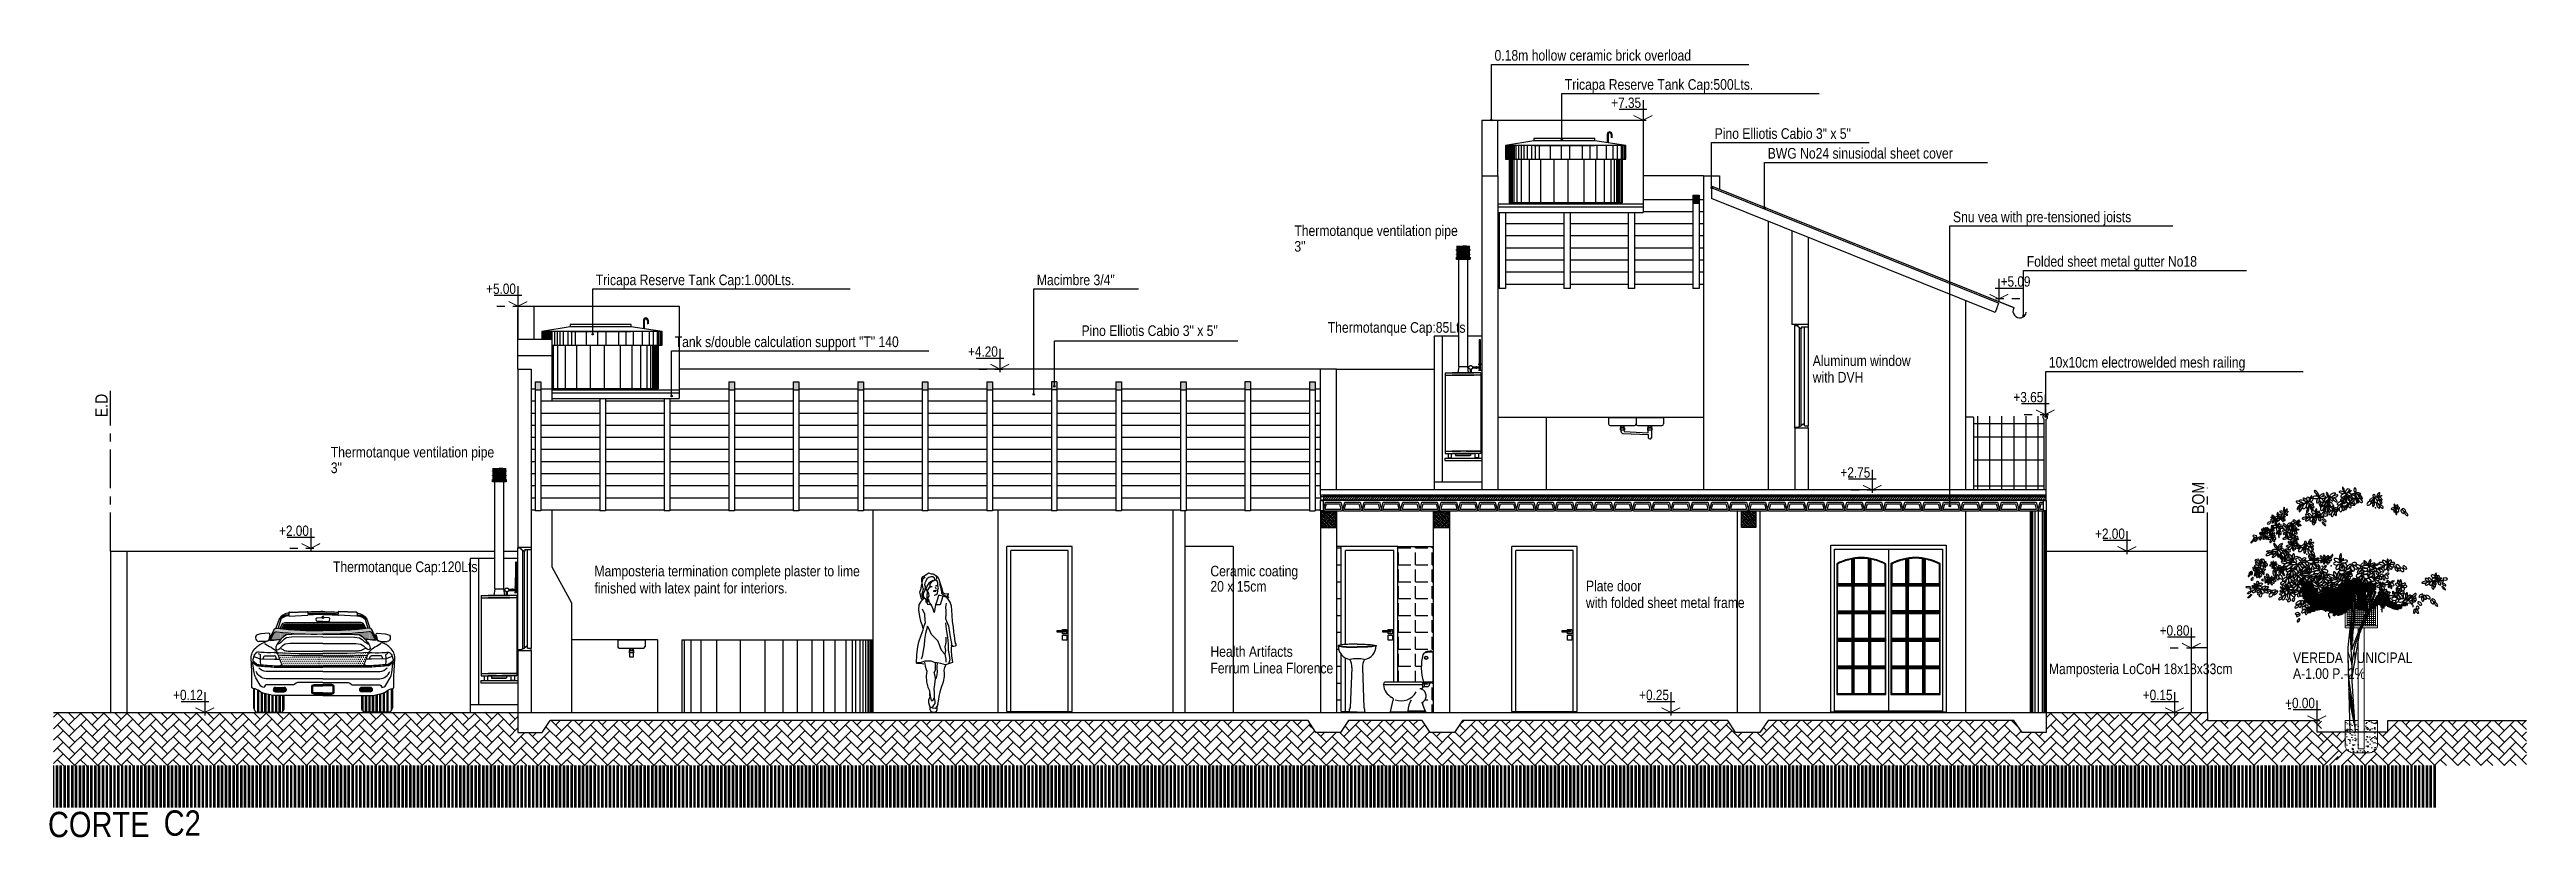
# Model space of a CAD drawing. Header units: millimetres. Extents: x 221 to 543, y -43 to 148.
# Drawn here: x 274.48 to 305.19, y 39.84 to 49.62 of the extents above; entities that cross this region are included whole.
import ezdxf
from ezdxf.enums import TextEntityAlignment as Align

# ---------------------------------------------------------------- set-up
doc = ezdxf.new("R2010")
doc.units = ezdxf.units.MM
for name, pattern in [('ACAD_ISO04W100', [30, 24, -3, 0, -3]), ('DASHED', [19.05, 12.7, -6.35]), ('HIDDEN2', [4.7625, 3.175, -1.5875]), ('HIDDENX2', [19.05, 12.7, -6.35])]:
    doc.linetypes.add(name, pattern=pattern)
for name, color, linetype in [('0-4', 4, 'Continuous'), ('02', 2, 'Continuous'), ('10-CARP-VIST-2', 30, 'Continuous'), ('10-COTA-PARC-Esc-75', 4, 'Continuous'), ('10-M-A-100', 3, 'Continuous'), ('10-NIVELES EN CORTE', 7, 'Continuous'), ('10-SOLADOS', 15, 'Continuous'), ('13010100', 7, 'Continuous'), ('1301050', 3, 'Continuous'), ('BOXTER', 7, 'Continuous'), ('CALLESNOMBRE', 7, 'Continuous'), ('CARRERA911', 7, 'Continuous'), ('COL', 7, 'Continuous'), ('DET', 4, 'Continuous'), ('FINAS', 1, 'Continuous'), ('I-S distribución AC', 10, 'HIDDENX2'), ('MMADERA', 7, 'Continuous')]:
    doc.layers.add(name, color=color, linetype=linetype)
doc.styles.add('gardel', font='ARIALN.TTF')
doc.styles.add('NARROW', font='ARIALN.TTF')

msp = doc.modelspace()

# ---------------------------------------------------------------- texts
at = {"color": 0, "style": 'NARROW'}
for s, height, p in [('0.18m hollow ceramic brick overload', 0.13148, (292.399, 49.477)), ('Tricapa Reserve Tank Cap:500Lts.', 0.13148, (293.271, 49.116)), ('Pino Elliotis Cabio 3" x 5" ', 0.13148, (295.128, 48.507)), ('BWG No24 sinusiodal sheet cover', 0.13148, (295.786, 48.262)), ('Snu vea with pre-tensioned joists', 0.13148, (298.083, 47.473)), ('Thermotanque ventilation pipe', 0.13148, (289.917, 47.302)), ('3"', 0.1315, (289.917, 47.108)), ('Folded sheet metal gutter No18', 0.13148, (298.998, 46.921)), ('Tricapa Reserve Tank Cap:1.000Lts.', 0.13148, (281.256, 46.692)), ('Macimbre 3/4"', 0.13148, (286.724, 46.692)), ('Pino Elliotis Cabio 3" x 5" ', 0.13148, (287.278, 46.062)), ('Thermotanque Cap:85Lts', 0.13148, (290.331, 46.102)), ('Tank s/double calculation support "T" 140', 0.13148, (282.234, 45.924)), ('Aluminum window', 0.13148, (296.344, 45.69)), ('10x10cm electrowelded mesh railing', 0.13148, (299.272, 45.669)), ('with DVH', 0.1315, (296.344, 45.484)), ('Thermotanque ventilation pipe', 0.13148, (277.97, 44.555)), ('3"', 0.1315, (277.97, 44.361)), ('Thermotanque Cap:120Lts', 0.13148, (277.997, 43.133)), ('finished with latex paint for interiors.', 0.13148, (281.239, 42.868)), ('Mamposteria termination complete plaster to lime', 0.13148, (281.239, 43.08)), ('Ceramic coating', 0.13148, (288.876, 43.08)), ('20 x 15cm', 0.1315, (288.876, 42.89)), ('Plate door', 0.1315, (293.532, 42.895)), ('with folded sheet metal frame', 0.13148, (293.532, 42.688)), ('Health Artifacts', 0.13148, (288.876, 42.082)), ('VEREDA MUNICIPAL', 0.13148, (302.299, 42.005)), ('Ferrum Linea Florence', 0.13148, (288.876, 41.876)), ('Mamposteria LoCoH 18x18x33cm', 0.13148, (299.272, 41.867)), ('A-1.00 P.-2%%%', 0.13148, (302.299, 41.808)), ('-', 0.131, (302.229, 41.388))]:
    msp.add_text(s, height=height, dxfattribs=at).set_placement(p)
for s, p in [('E.D', (275.203, 45.053)), ('BOM', (301.201, 43.853))]:
    msp.add_text(s, height=0.1529, rotation=90, dxfattribs=at).set_placement(p)
at = {"layer": '10-SOLADOS', "color": 7, "ltscale": 0.1, "style": 'gardel'}
for tag, p in [('CORTE', (275.093, 40.002)), ('C2', (276.128, 40.02))]:
    msp.add_attdef(tag, text='', height=0.314, dxfattribs=at).set_placement(p, align=Align.MIDDLE)

# ---------------------------------------------------------------- blocks, each defined once
blk = doc.blocks.new('CAR1_BACK')
at = {"layer": 'BOXTER'}
h = blk.add_hatch(dxfattribs=at)
h.set_pattern_fill('DOTS', color=256, scale=0.1, style=0)
h.set_pattern_definition([(0, (-499.034982, -93.499769), (0.003125, 0.00625), [0, -0.00625])])
h.paths.add_polyline_path([(0.572, 0.996, -0.313695), (0.615, 0.973), (0.656, 0.889, 0.16231), (0.669, 0.896), (0.609, 1.017, 0.313695), (0.567, 1.04, -0.039235), (0, 1.012, -0.039235), (-0.567, 1.04, 0.313695), (-0.609, 1.017), (-0.669, 0.896, 0.16231), (-0.656, 0.889), (-0.615, 0.973, -0.313695), (-0.572, 0.996, 0.039235), (-0.006, 0.968), (0.006, 0.968, 0.039235)])
h = blk.add_hatch(dxfattribs=at)
h.set_pattern_fill('DOTS', color=256, scale=0.1, style=0)
h.set_pattern_definition([(180, (499.03087, -93.085565), (-0.003125, 0.00625), [0, -0.00625])])
h.paths.add_polyline_path([(-0.642, 0.89), (-0.654, 0.889, -0.06258), (-0.66, 0.889), (-0.619, 0.973, -0.313695), (-0.576, 0.996, 0.023068), (-0.244, 0.969), (-0.244, 0.964), (-0.396, 0.963), (-0.458, 0.956), (-0.491, 0.935), (-0.527, 0.901, 0.000379)])
h = blk.add_hatch(dxfattribs=at)
h.set_pattern_fill('ANSI38', color=256, scale=0.075, style=0)
h.set_pattern_definition([(45, (-493.356793, -92.587259), (-0.00662912607, 0.00662912607), []), (135, (-493.356793, -92.587259), (-0.01988737822, 0.00662912607), [0.0234375, -0.0140625])])
h.paths.add_polyline_path([(0.503, 1.071), (0.493, 1.086), (0.477, 1.091), (0.01, 1.091), (-0.457, 1.091), (-0.473, 1.086), (-0.483, 1.071), (-0.502, 1.034, 0.035424), (0.01, 1.012, 0.035424), (0.522, 1.034)])
h = blk.add_hatch(dxfattribs=at)
h.set_pattern_fill('DOTS', color=256, scale=0.1, style=0)
h.set_pattern_definition([(0, (-499.0405936, -93.085565), (0.003125, 0.00625), [0, -0.00625])])
h.paths.add_polyline_path([(0.633, 0.89), (0.645, 0.889, 0.06258), (0.65, 0.889), (0.609, 0.973, 0.313695), (0.567, 0.996, -0.023068), (0.234, 0.969), (0.234, 0.964), (0.386, 0.963), (0.448, 0.956), (0.481, 0.935), (0.517, 0.901, -0.000379)])
h = blk.add_hatch(dxfattribs=at)
h.set_pattern_fill('ANSI37', color=256, scale=0.1, style=0)
h.set_pattern_definition([(45, (-497.013665, -92.58753), (-0.00883883476, 0.00883883476), []), (135, (-497.013665, -92.58753), (-0.00883883476, -0.00883883476), [])])
h.paths.add_polyline_path([(-0.48, 0.306), (-0.588, 0.306, 1), (-0.588, 0.251), (-0.48, 0.251, 1)])
h.paths.add_polyline_path([(-0.588, 0.258), (-0.588, 0.258)], flags=16)
h.paths.add_polyline_path([(0.588, 0.306), (0.48, 0.306, 1), (0.48, 0.251), (0.588, 0.251, 1)])
h.paths.add_polyline_path([(0.48, 0.258), (0.48, 0.258)], flags=16)
at = {"layer": 'CARRERA911'}
h = blk.add_hatch(dxfattribs=at)
h.set_pattern_fill('DOTS', color=256, scale=0.4, style=0)
h.set_pattern_definition([(0, (-497.013665, -87.495802), (0.0125, 0.025), [0, -0.025])])
h.paths.add_polyline_path([(0.551, 0.701, -0.166159), (0.574, 0.731, -0.10201), (0.593, 0.738), (0.301, 0.726), (0, 0.724), (-0.301, 0.726), (-0.593, 0.738, -0.10201), (-0.574, 0.731, -0.166159), (-0.551, 0.701), (-0.515, 0.603, -0.454835), (-0.515, 0.585, -0.181211), (-0.547, 0.574), (0, 0.574), (0.547, 0.574, -0.181211), (0.515, 0.585, -0.454835), (0.515, 0.603)])
at = {"layer": 'BOXTER'}
for p, q in [((-0.422, 1.234), (-0.425, 1.196)), ((-0.416, 1.239), (-0.197, 1.249)), ((-0.416, 1.233), (-0.197, 1.243)), ((-0.192, 1.245), (-0.185, 1.207)), ((0.192, 1.245), (0.185, 1.207)), ((0.416, 1.239), (0.197, 1.249)), ((0.416, 1.233), (0.197, 1.243)), ((0.422, 1.234), (0.425, 1.196)), ((-0.66, 0.953), (-0.673, 0.901)), ((-0.544, 1.153), (-0.583, 1.039)), ((-0.522, 1.153), (-0.557, 1.039)), ((-0.487, 0.935), (-0.521, 0.903)), ((-0.454, 0.956), (-0.487, 0.935)), ((-0.451, 0.922), (-0.484, 0.9)), ((-0.392, 0.963), (-0.454, 0.956)), ((-0.389, 0.928), (-0.451, 0.922)), ((-0.419, 1.19), (-0.19, 1.2)), ((0, 0.967), (-0.392, 0.963)), ((0, 0.932), (-0.389, 0.928)), ((-0.363, 1.078), (-0.325, 1.078)), ((-0.363, 1.054), (-0.325, 1.054)), ((-0.286, 1.078), (-0.325, 1.078)), ((-0.286, 1.054), (-0.325, 1.054)), ((0, 0.967), (0.392, 0.963)), ((0, 0.932), (0.389, 0.928)), ((0.419, 1.19), (0.19, 1.2)), ((0.286, 1.078), (0.325, 1.078)), ((0.286, 1.054), (0.325, 1.054)), ((0.363, 1.078), (0.325, 1.078)), ((0.363, 1.054), (0.325, 1.054)), ((0.389, 0.928), (0.451, 0.922)), ((0.392, 0.963), (0.454, 0.956)), ((0.451, 0.922), (0.484, 0.9)), ((0.454, 0.956), (0.487, 0.935)), ((0.487, 0.935), (0.521, 0.903)), ((0.522, 1.153), (0.557, 1.039)), ((0.544, 1.153), (0.583, 1.039)), ((0.66, 0.953), (0.673, 0.901)), ((-0.858, 0.69), (-0.812, 0.672)), ((-0.812, 0.672), (-0.782, 0.66)), ((-0.718, 0.874), (-0.796, 0.873)), ((-0.782, 0.66), (-0.602, 0.656)), ((-0.679, 0.884), (-0.718, 0.874)), ((-0.673, 0.901), (-0.679, 0.884)), ((-0.602, 0.656), (-0.534, 0.656)), ((-0.502, 0.82), (-0.536, 0.789)), ((-0.484, 0.9), (-0.518, 0.868)), ((-0.469, 0.842), (-0.502, 0.82)), ((-0.407, 0.848), (-0.469, 0.842)), ((0, 0.852), (-0.407, 0.848)), ((0, 0.852), (0.407, 0.848)), ((0.407, 0.848), (0.469, 0.842)), ((0.469, 0.842), (0.502, 0.82)), ((0.484, 0.9), (0.518, 0.868)), ((0.502, 0.82), (0.536, 0.789)), ((0.602, 0.656), (0.534, 0.656)), ((0.782, 0.66), (0.602, 0.656)), ((0.673, 0.901), (0.679, 0.884)), ((0.679, 0.884), (0.718, 0.874)), ((0.718, 0.874), (0.796, 0.873)), ((0.812, 0.672), (0.782, 0.66)), ((0.858, 0.69), (0.812, 0.672)), ((0, 0.503), (-0.705, 0.503)), ((0, 0.412), (-0.705, 0.412)), ((0, 0.503), (0.705, 0.503)), ((0, 0.412), (0.705, 0.412)), ((-0.848, 0.024), (-0.848, 0.287)), ((-0.808, 0), (-0.808, 0.268)), ((-0.794, 0), (-0.794, 0.257)), ((-0.764, 0), (-0.764, 0.241)), ((-0.749, 0), (-0.749, 0.235)), ((-0.719, 0), (-0.719, 0.227)), ((-0.705, 0), (-0.705, 0.223)), ((-0.675, 0), (-0.675, 0.215)), ((-0.661, 0), (-0.661, 0.212)), ((-0.63, 0), (-0.63, 0.207)), ((-0.616, 0), (-0.616, 0.205)), ((-0.588, 0.306), (-0.48, 0.306)), ((-0.588, 0.298), (-0.48, 0.298)), ((-0.588, 0.258), (-0.48, 0.258)), ((-0.588, 0.251), (-0.48, 0.251)), ((-0.586, 0), (-0.586, 0.203)), ((-0.572, 0), (-0.572, 0.203)), ((-0.542, 0), (-0.542, 0.207)), ((-0.527, 0), (-0.527, 0.205)), ((-0.497, 0.009), (-0.497, 0.203)), ((0.588, 0.306), (0.48, 0.306)), ((0.588, 0.298), (0.48, 0.298)), ((0.588, 0.258), (0.48, 0.258)), ((0.588, 0.251), (0.48, 0.251)), ((0.497, 0.009), (0.497, 0.203)), ((0.527, 0), (0.527, 0.205)), ((0.542, 0), (0.542, 0.207)), ((0.572, 0), (0.572, 0.203)), ((0.586, 0), (0.586, 0.203)), ((0.616, 0), (0.616, 0.205)), ((0.63, 0), (0.63, 0.207)), ((0.661, 0), (0.661, 0.212)), ((0.675, 0), (0.675, 0.215)), ((0.705, 0), (0.705, 0.223)), ((0.719, 0), (0.719, 0.227)), ((0.749, 0), (0.749, 0.235)), ((0.764, 0), (0.764, 0.241)), ((0.794, 0), (0.794, 0.257)), ((0.808, 0), (0.808, 0.268)), ((0.848, 0.024), (0.848, 0.287))]:
    blk.add_line(p, q, dxfattribs=at)
for points in [[(-0.421, 1.229, 0.003442), (-0.435, 1.227, 0.195239), (-0.544, 1.153)], [(-0.001, 1.246, -0.002341), (-0.191, 1.24, -0.002341)], [(0.001, 1.246, 0.002341), (0.191, 1.24, 0.002341)], [(0.421, 1.229, -0.003442), (0.435, 1.227, -0.195239), (0.544, 1.153)], [(-0.771, 0.97), (-0.815, 0.959, 0.255954), (-0.833, 0.943, 0.109928), (-0.835, 0.92, 0.328216), (-0.796, 0.873, -1.878061)], [(-0.649, 0.937), (-0.66, 0.953, 0.563388), (-0.671, 0.978), (-0.771, 0.97)], [(-0.669, 0.896), (-0.609, 1.017, -0.313695), (-0.567, 1.04, 0.039235), (0, 1.012, -1.106643)], [(-0.656, 0.889), (-0.615, 0.973, -0.313695), (-0.572, 0.996, 0.039235), (-0.006, 0.968)], [(-0.424, 1.209, 0.002086), (-0.432, 1.207, 0.158223), (-0.544, 1.153)], [(-0.424, 1.194, 0.001402), (-0.43, 1.193, 0.136653), (-0.522, 1.153, 0.136653)], [(-0.438, 1.026, -0.00227), (-0.435, 1.031, -0.159797), (-0.398, 1.07, -0.112669), (-0.363, 1.078)], [(-0.414, 1.024, -0.242964), (-0.363, 1.054)], [(-0.205, 1.012, 0.009136), (-0.214, 1.031, 0.159797), (-0.252, 1.07, 0.112669), (-0.286, 1.078)], [(-0.23, 1.013, 0.000575), (-0.231, 1.014, 0.290372), (-0.286, 1.054)], [(0, 1.226, -0.002301), (-0.188, 1.22, -0.002301)], [(0, 1.211, -0.002271), (-0.185, 1.205, -0.002271)], [(-0.001, 1.122), (-0.061, 1.122, -0.192449), (-0.082, 1.13), (-0.085, 1.156, -0.477894), (-0.073, 1.168), (-0.011, 1.171, 0.369762), (0, 1.161, 0.292319)], [(-0.011, 1.171, -0.133339), (-0.008, 1.182, -0.192535), (0, 1.185, -0.192535)], [(0, 1.226, 0.002301), (0.188, 1.22, 0.002301)], [(0, 1.211, 0.002271), (0.185, 1.205, 0.002271)], [(0.011, 1.171, 0.133339), (0.008, 1.182, 0.192535), (0, 1.185, 0.192535)], [(0.001, 1.122), (0.061, 1.122, 0.192449), (0.082, 1.13), (0.085, 1.156, 0.477894), (0.073, 1.168), (0.011, 1.171, -0.369762), (0, 1.161, -0.292319)], [(0.669, 0.896), (0.609, 1.017, 0.313695), (0.567, 1.04, -0.039235), (0, 1.012, 1.106643)], [(0.656, 0.889), (0.615, 0.973, 0.313695), (0.572, 0.996, -0.039235), (0.006, 0.968)], [(0.205, 1.012, -0.009136), (0.214, 1.031, -0.159797), (0.252, 1.07, -0.112669), (0.286, 1.078)], [(0.23, 1.013, -0.000575), (0.231, 1.014, -0.290372), (0.286, 1.054)], [(0.438, 1.026, 0.00227), (0.435, 1.031, 0.159797), (0.398, 1.07, 0.112669), (0.363, 1.078)], [(0.414, 1.024, 0.242964), (0.363, 1.054)], [(0.424, 1.209, -0.002086), (0.432, 1.207, -0.158223), (0.544, 1.153)], [(0.424, 1.194, -0.001402), (0.43, 1.193, -0.136653), (0.522, 1.153, -0.136653)], [(0.649, 0.937), (0.66, 0.953, -0.563388), (0.671, 0.978), (0.771, 0.97)], [(0.771, 0.97), (0.815, 0.959, -0.255954), (0.833, 0.943, -0.109928), (0.835, 0.92, -0.328216), (0.796, 0.873, 1.878061)], [(-0.863, 0.288, -0.053296), (-0.88, 0.302), (-0.88, 0.44, 0.041329), (-0.884, 0.502), (-0.89, 0.674, -0.114228), (-0.878, 0.734, -0.09631), (-0.834, 0.796, -0.03892), (-0.794, 0.829, -0.069384), (-0.748, 0.853, 0.014198), (-0.669, 0.896, 0.091075)], [(-0.873, 0.621, 0.038726), (-0.822, 0.579, 0.193943), (-0.786, 0.572, 0.004191), (-0.607, 0.558), (0, 0.558)], [(-0.547, 0.574, 0.181211), (-0.515, 0.585, 0.454835), (-0.515, 0.603), (-0.551, 0.701, 0.166159), (-0.574, 0.731, 0.162191), (-0.606, 0.738, -0.044364), (-0.77, 0.74, 0.026515), (-0.812, 0.742, 0.279915), (-0.837, 0.727, -0.101088), (-0.853, 0.707), (-0.871, 0.65, 0.225263), (-0.869, 0.636, 0.765898)], [(-0.869, 0.636, 0.038726), (-0.818, 0.595, 0.193943), (-0.782, 0.587, 0.004191), (-0.604, 0.574), (0, 0.574)], [(-0.805, 0.726), (-0.787, 0.719, -0.339219), (-0.777, 0.702, 0.051811), (-0.775, 0.593, 0.722771)], [(-0.741, 0.66), (-0.735, 0.683, -0.241561), (-0.721, 0.699), (-0.602, 0.699)], [(-0.722, 0.848, -0.014146), (-0.644, 0.803, -0.06722), (-0.566, 0.74, -0.39548)], [(-0.669, 0.896, 0.227198), (-0.65, 0.889), (-0.638, 0.89, -0.00038), (-0.522, 0.901, -0.00038)], [(-0.577, 0.656), (-0.584, 0.683, 0.241561), (-0.598, 0.699), (-0.602, 0.699)], [(-0.521, 0.903, 0.01635), (-0.56, 0.855, 0.147608), (-0.585, 0.791, 0.198133), (-0.581, 0.779, 0.36084), (-0.557, 0.775, 0.017716), (-0.536, 0.789, 0.024493)], [(-0.571, 0.839, 0.112771), (-0.539, 0.855, 0.017716), (-0.518, 0.868)], [(-0.327, 0.698, -0.005791), (-0.534, 0.704, -6.593652)], [(-0.524, 0.787, 0.017844), (-0.49, 0.77, 0.10387), (-0.431, 0.757), (0, 0.757)], [(0.524, 0.787, -0.017844), (0.49, 0.77, -0.10387), (0.431, 0.757), (0, 0.757)], [(0.869, 0.636, -0.038726), (0.818, 0.595, -0.193943), (0.782, 0.587, -0.004191), (0.604, 0.574), (0, 0.574)], [(0.873, 0.621, -0.038726), (0.822, 0.579, -0.193943), (0.786, 0.572, -0.004191), (0.607, 0.558), (0, 0.558)], [(0.327, 0.698, 0.005791), (0.534, 0.704, 6.593652)], [(0.547, 0.574, -0.181211), (0.515, 0.585, -0.454835), (0.515, 0.603), (0.551, 0.701, -0.166159), (0.574, 0.731, -0.162191), (0.606, 0.738, 0.044364), (0.77, 0.74, -0.026515), (0.812, 0.742, -0.279915), (0.837, 0.727, 0.101088), (0.853, 0.707), (0.871, 0.65, -0.225263), (0.869, 0.636, -0.765898)], [(0.571, 0.839, -0.112771), (0.539, 0.855, -0.017716), (0.518, 0.868)], [(0.521, 0.903, -0.01635), (0.56, 0.855, -0.147608), (0.585, 0.791, -0.198133), (0.581, 0.779, -0.36084), (0.557, 0.775, -0.017716), (0.536, 0.789, -0.024493)], [(0.669, 0.896, -0.227198), (0.65, 0.889), (0.638, 0.89, 0.00038), (0.522, 0.901, 0.00038)], [(0.722, 0.848, 0.014146), (0.644, 0.803, 0.06722), (0.566, 0.74, 0.39548)], [(0.577, 0.656), (0.584, 0.683, -0.241561), (0.598, 0.699), (0.602, 0.699)], [(0.741, 0.66), (0.735, 0.683, 0.241561), (0.721, 0.699), (0.602, 0.699)], [(0.863, 0.288, 0.053296), (0.88, 0.302), (0.88, 0.44, -0.041329), (0.884, 0.502), (0.89, 0.674, 0.114228), (0.878, 0.734, 0.09631), (0.834, 0.796, 0.03892), (0.794, 0.829, 0.069384), (0.748, 0.853, -0.014198), (0.669, 0.896, -0.091075)], [(0.805, 0.726), (0.787, 0.719, 0.339219), (0.777, 0.702, -0.051811), (0.775, 0.593, -0.722771)], [(-0.779, 0.333), (-0.833, 0.425, -0.123165), (-0.852, 0.487), (-0.868, 0.601, 0.406033), (-0.882, 0.612, 0.406033)], [(-0.705, 0.412, -0.292958), (-0.828, 0.503)], [(-0.705, 0.503, -0.212621), (-0.795, 0.549)], [(0, 0.365), (-0.314, 0.365, 0.192454), (-0.333, 0.357), (-0.349, 0.344, -0.208195), (-0.375, 0.338), (-0.691, 0.338, 0.372829), (-0.729, 0.305, -0.282593), (-0.779, 0.333)], [(0, 0.223), (-0.11, 0.223, -0.414214), (-0.14, 0.253), (-0.14, 0.31), (-0.14, 0.31, -0.414214), (-0.11, 0.34), (0, 0.34)], [(0, 0.237), (-0.11, 0.237, -0.414214), (-0.126, 0.253), (-0.126, 0.31, -0.414214), (-0.11, 0.326), (0, 0.326)], [(0, 0.365), (0.314, 0.365, -0.192454), (0.333, 0.357), (0.349, 0.344, 0.208195), (0.375, 0.338), (0.691, 0.338, -0.372829), (0.729, 0.305, 0.282593), (0.779, 0.333)], [(0, 0.223), (0.11, 0.223, 0.414214), (0.14, 0.253), (0.14, 0.31), (0.14, 0.31, 0.414214), (0.11, 0.34), (0, 0.34)], [(0, 0.237), (0.11, 0.237, 0.414214), (0.126, 0.253), (0.126, 0.31, 0.414214), (0.11, 0.326), (0, 0.326)], [(0.705, 0.503, 0.212621), (0.795, 0.549)], [(0.705, 0.412, 0.292958), (0.828, 0.503)], [(0.779, 0.333), (0.833, 0.425, 0.123165), (0.852, 0.487), (0.868, 0.601, -0.406033), (0.882, 0.612, -0.406033)], [(-0.863, 0.288), (-0.863, 0.076, 0.210416), (-0.829, 0)], [(-0.788, 0.258, 0.189566), (-0.863, 0.288, 0.189566)], [(-0.829, 0), (-0.513, 0, 0.30795), (-0.483, 0.038), (-0.483, 0.203)], [(0, 0.203), (-0.564, 0.203, -0.08214), (-0.708, 0.227, -0.098752), (-0.788, 0.258)], [(0, 0.203), (0.564, 0.203, 0.08214), (0.708, 0.227, 0.098752), (0.788, 0.258)], [(0.829, 0), (0.513, 0, -0.30795), (0.483, 0.038), (0.483, 0.203)], [(0.788, 0.258, -0.189566), (0.863, 0.288, -0.189566)], [(0.863, 0.288), (0.863, 0.076, -0.210416), (0.829, 0)]]:
    blk.add_lwpolyline(points, format="xyb", dxfattribs=at)
for points in [[(-0.522, 1.153), (-0.544, 1.153)], [(-0.532, 1.037), (-0.509, 1.081), (-0.495, 1.102), (-0.47, 1.109), (-0.436, 1.109), (0, 1.109)], [(-0.512, 1.034), (-0.493, 1.071), (-0.483, 1.086), (-0.467, 1.09), (0, 1.09)], [(-0.372, 1.053), (-0.372, 1.053)], [(-0.278, 1.053), (-0.278, 1.053)], [(0.532, 1.037), (0.509, 1.081), (0.495, 1.102), (0.47, 1.109), (0.436, 1.109), (0, 1.109)], [(0.512, 1.034), (0.493, 1.071), (0.483, 1.086), (0.467, 1.09), (0, 1.09)], [(0.278, 1.053), (0.278, 1.053)], [(0.372, 1.053), (0.372, 1.053)], [(0.522, 1.153), (0.544, 1.153)], [(-0.606, 0.738), (-0.301, 0.726), (0, 0.724)], [(0, 0.696), (-0.327, 0.698)], [(0.606, 0.738), (0.301, 0.726), (0, 0.724)], [(0, 0.696), (0.327, 0.698)]]:
    blk.add_lwpolyline(points, dxfattribs=at)
for centre, radius, start, end in [((-0.416, 1.234), 0.00534, 92.5909, 175.5372), ((-0.415, 1.228), 0.00534, 92.5909, 175.5372), ((-0.197, 1.244), 0.00534, 9.6445, 92.5909), ((-0.196, 1.238), 0.00534, 9.6445, 92.5909), ((0.196, 1.238), 0.00534, 87.4091, 170.3555), ((0.197, 1.244), 0.00534, 87.4091, 170.3555), ((0.416, 1.234), 0.00534, 4.4628, 87.4091), ((0.415, 1.228), 0.00534, 4.4628, 87.4091), ((-0.419, 1.195), 0.00534, 175.5372, 272.5909), ((-0.191, 1.206), 0.00534, 272.5909, 9.6445), ((0.191, 1.206), 0.00534, 170.3555, 267.4091), ((0.419, 1.195), 0.00534, 267.4091, 4.4628), ((-0.588, 0.278), 0.0275, 90, 270), ((-0.588, 0.278), 0.02, 90, 270), ((-0.48, 0.278), 0.0275, 270, 90), ((-0.48, 0.278), 0.02, 270, 90), ((0.48, 0.278), 0.0275, 90, 270), ((0.48, 0.278), 0.0275, 90, 270), ((0.48, 0.278), 0.02, 90, 270), ((0.588, 0.278), 0.0275, 270, 90), ((0.588, 0.278), 0.02, 270, 90)]:
    blk.add_arc(centre, radius, start, end, dxfattribs=at)
blk = doc.blocks.new('personasv129')
for p, q in [((-0.178, 1.418), (-0.175, 1.446)), ((-0.175, 1.446), (-0.169, 1.478)), ((-0.171, 1.536), (-0.157, 1.558)), ((-0.17, 1.504), (-0.171, 1.536)), ((-0.169, 1.478), (-0.17, 1.504)), ((-0.166, 1.483), (-0.163, 1.512)), ((-0.163, 1.459), (-0.166, 1.483)), ((-0.163, 1.512), (-0.155, 1.535)), ((-0.159, 1.431), (-0.163, 1.459)), ((-0.153, 1.413), (-0.159, 1.431)), ((-0.157, 1.558), (-0.133, 1.571)), ((-0.155, 1.535), (-0.131, 1.551)), ((-0.136, 1.481), (-0.14, 1.463)), ((-0.14, 1.463), (-0.133, 1.442)), ((-0.126, 1.504), (-0.136, 1.481)), ((-0.133, 1.571), (-0.112, 1.584)), ((-0.133, 1.442), (-0.132, 1.428)), ((-0.114, 1.529), (-0.126, 1.504)), ((-0.121, 1.416), (-0.108, 1.446)), ((-0.09, 1.544), (-0.114, 1.529)), ((-0.112, 1.584), (-0.093, 1.599)), ((-0.108, 1.446), (-0.093, 1.468)), ((-0.088, 1.429), (-0.095, 1.417)), ((-0.093, 1.599), (-0.063, 1.589)), ((-0.093, 1.468), (-0.083, 1.489)), ((-0.069, 1.553), (-0.09, 1.544)), ((-0.08, 1.442), (-0.088, 1.429)), ((-0.083, 1.489), (-0.071, 1.497)), ((-0.077, 1.468), (-0.08, 1.442)), ((-0.069, 1.483), (-0.077, 1.468)), ((-0.074, 1.435), (-0.069, 1.442)), ((-0.062, 1.437), (-0.074, 1.435)), ((-0.071, 1.497), (-0.057, 1.506)), ((-0.046, 1.552), (-0.069, 1.553)), ((-0.06, 1.495), (-0.069, 1.483)), ((-0.069, 1.442), (-0.057, 1.441)), ((-0.063, 1.589), (-0.042, 1.586)), ((-0.055, 1.437), (-0.062, 1.437)), ((-0.041, 1.501), (-0.06, 1.495)), ((-0.057, 1.506), (-0.04, 1.515)), ((-0.057, 1.441), (-0.05, 1.441)), ((-0.05, 1.441), (-0.055, 1.437)), ((-0.026, 1.539), (-0.046, 1.552)), ((-0.042, 1.586), (0.01, 1.556)), ((-0.02, 1.516), (-0.041, 1.501)), ((-0.02, 1.516), (-0.026, 1.539)), ((-0.008, 1.516), (-0.02, 1.516)), ((-0.016, 1.435), (-0.012, 1.428)), ((-0.008, 1.451), (-0.011, 1.447)), ((-0.004, 1.446), (-0.011, 1.447)), ((-0.008, 1.517), (0.003, 1.535)), ((0.005, 1.501), (-0.008, 1.516)), ((-0.008, 1.451), (-0.001, 1.453)), ((0.006, 1.45), (-0.004, 1.446)), ((0.003, 1.535), (-0.001, 1.563)), ((-0.001, 1.453), (0.006, 1.453)), ((0.012, 1.492), (0.005, 1.501)), ((0.006, 1.453), (0.006, 1.45)), ((0.01, 1.556), (0.024, 1.527)), ((0.014, 1.483), (0.012, 1.492)), ((0.012, 1.45), (0.013, 1.469)), ((0.019, 1.436), (0.012, 1.45)), ((0.013, 1.469), (0.014, 1.483)), ((0.021, 1.427), (0.019, 1.436)), ((0.024, 1.527), (0.04, 1.476)), ((0.032, 1.475), (0.04, 1.449)), ((0.04, 1.476), (0.054, 1.43)), ((0.04, 1.449), (0.044, 1.431)), ((0.044, 1.431), (0.048, 1.414)), ((0.054, 1.43), (0.065, 1.403)), ((-0.204, 1.23), (-0.209, 1.17)), ((-0.209, 1.17), (-0.198, 1.096)), ((-0.182, 1.268), (-0.204, 1.23)), ((-0.194, 1.375), (-0.178, 1.418)), ((-0.188, 1.343), (-0.194, 1.375)), ((-0.178, 1.312), (-0.188, 1.343)), ((-0.146, 1.306), (-0.182, 1.268)), ((-0.162, 1.288), (-0.178, 1.312)), ((-0.169, 1.36), (-0.161, 1.381)), ((-0.168, 1.335), (-0.169, 1.36)), ((-0.155, 1.304), (-0.168, 1.335)), ((-0.137, 1.123), (-0.162, 1.18)), ((-0.161, 1.381), (-0.153, 1.413)), ((-0.15, 1.373), (-0.156, 1.346)), ((-0.156, 1.346), (-0.156, 1.325)), ((-0.156, 1.325), (-0.146, 1.309)), ((-0.14, 1.389), (-0.15, 1.373)), ((-0.146, 1.309), (-0.125, 1.292)), ((-0.132, 1.428), (-0.14, 1.389)), ((-0.132, 1.306), (-0.107, 1.238)), ((-0.122, 1.257), (-0.121, 1.282)), ((-0.101, 1.263), (-0.122, 1.257)), ((-0.112, 1.39), (-0.121, 1.416)), ((-0.121, 1.282), (-0.111, 1.305)), ((-0.106, 1.383), (-0.112, 1.39)), ((-0.111, 1.305), (-0.108, 1.326)), ((-0.109, 1.296), (-0.11, 1.277)), ((-0.11, 1.277), (-0.101, 1.263)), ((-0.109, 1.349), (-0.107, 1.36)), ((-0.108, 1.326), (-0.109, 1.349)), ((-0.101, 1.314), (-0.109, 1.296)), ((-0.105, 1.399), (-0.108, 1.386)), ((-0.108, 1.386), (-0.099, 1.374)), ((-0.107, 1.36), (-0.106, 1.383)), ((-0.107, 1.238), (-0.056, 1.229)), ((-0.095, 1.417), (-0.105, 1.399)), ((-0.092, 1.33), (-0.101, 1.314)), ((-0.099, 1.374), (-0.093, 1.36)), ((-0.081, 1.257), (-0.095, 1.3)), ((-0.093, 1.36), (-0.092, 1.33)), ((-0.061, 1.227), (-0.081, 1.257)), ((-0.042, 1.18), (-0.061, 1.227)), ((-0.03, 1.142), (-0.042, 1.18)), ((-0.038, 1.388), (-0.029, 1.394)), ((-0.027, 1.385), (-0.038, 1.388)), ((-0.023, 1.184), (-0.03, 1.142)), ((-0.029, 1.394), (-0.015, 1.396)), ((-0.029, 1.343), (-0.02, 1.341)), ((-0.02, 1.384), (-0.027, 1.385)), ((-0.015, 1.23), (-0.023, 1.184)), ((-0.013, 1.384), (-0.02, 1.384)), ((-0.02, 1.341), (-0.005, 1.347)), ((-0.015, 1.396), (-0.01, 1.398)), ((-0.005, 1.25), (-0.015, 1.23)), ((0.039, 1.23), (-0.015, 1.23)), ((-0.008, 1.389), (-0.013, 1.384)), ((-0.012, 1.428), (-0.009, 1.421)), ((-0.009, 1.421), (-0.01, 1.416)), ((-0.01, 1.398), (-0.001, 1.4)), ((-0.006, 1.395), (-0.008, 1.389)), ((-0.001, 1.4), (-0.006, 1.395)), ((-0.005, 1.347), (0.004, 1.358)), ((0.009, 1.296), (-0.005, 1.25)), ((0.004, 1.358), (0.009, 1.369)), ((0.009, 1.369), (0.012, 1.383)), ((0.022, 1.339), (0.009, 1.296)), ((0.012, 1.383), (0.015, 1.404)), ((0.015, 1.404), (0.018, 1.415)), ((0.018, 1.415), (0.021, 1.427)), ((0.038, 1.338), (0.022, 1.339)), ((0.072, 1.328), (0.038, 1.338)), ((0.072, 1.328), (0.039, 1.23)), ((0.048, 1.414), (0.054, 1.389)), ((0.054, 1.389), (0.055, 1.365)), ((0.055, 1.365), (0.071, 1.351)), ((0.065, 1.403), (0.072, 1.367)), ((0.071, 1.351), (0.093, 1.336)), ((0.072, 1.367), (0.102, 1.355)), ((0.114, 1.317), (0.072, 1.328)), ((0.093, 1.336), (0.13, 1.326)), ((0.102, 1.355), (0.133, 1.359)), ((0.109, 1.25), (0.102, 1.204)), ((0.102, 1.204), (0.107, 1.16)), ((0.107, 1.16), (0.104, 1.121)), ((0.131, 1.293), (0.114, 1.317)), ((0.134, 1.347), (0.122, 1.33)), ((0.141, 1.314), (0.122, 1.303)), ((0.13, 1.326), (0.141, 1.314)), ((0.155, 1.262), (0.131, 1.293)), ((0.133, 1.359), (0.134, 1.347)), ((0.172, 1.215), (0.155, 1.262)), ((0.175, 1.167), (0.172, 1.215)), ((0.177, 1.107), (0.175, 1.167)), ((-0.207, 0.803), (-0.178, 0.878)), ((-0.198, 1.096), (-0.186, 1.04)), ((-0.186, 1.04), (-0.171, 1.002)), ((-0.178, 0.878), (-0.155, 0.942)), ((-0.171, 1.002), (-0.159, 0.96)), ((-0.159, 0.96), (-0.159, 0.96)), ((-0.155, 0.942), (-0.144, 0.987)), ((-0.144, 0.987), (-0.129, 1.026)), ((-0.127, 0.899), (-0.141, 0.828)), ((-0.133, 1.047), (-0.137, 1.123)), ((-0.129, 1.026), (-0.133, 1.047)), ((-0.107, 0.984), (-0.127, 0.899)), ((-0.086, 0.948), (-0.107, 0.984)), ((-0.075, 0.92), (-0.086, 0.948)), ((-0.058, 0.889), (-0.075, 0.92)), ((-0.022, 0.849), (-0.058, 0.889)), ((0.104, 1.121), (0.102, 1.07)), ((0.102, 1.07), (0.114, 1.04)), ((0.102, 1.022), (0.107, 0.982)), ((0.107, 0.982), (0.114, 0.922)), ((0.114, 1.04), (0.138, 0.986)), ((0.114, 0.922), (0.126, 0.857)), ((0.138, 0.986), (0.149, 0.911)), ((0.149, 0.911), (0.16, 0.842)), ((0.184, 1.037), (0.177, 1.107)), ((0.193, 0.972), (0.184, 1.037)), ((0.197, 0.921), (0.193, 0.972)), ((0.201, 0.882), (0.197, 0.921)), ((0.201, 0.882), (0.204, 0.829)), ((-0.232, 0.557), (-0.229, 0.658)), ((-0.229, 0.658), (-0.216, 0.743)), ((-0.229, 0.658), (-0.229, 0.658)), ((-0.216, 0.743), (-0.207, 0.803)), ((-0.169, 0.633), (-0.178, 0.601)), ((-0.159, 0.674), (-0.169, 0.633)), ((-0.152, 0.724), (-0.159, 0.674)), ((-0.135, 0.58), (-0.158, 0.57)), ((-0.146, 0.766), (-0.152, 0.724)), ((-0.141, 0.828), (-0.146, 0.766)), ((-0.109, 0.579), (-0.135, 0.58)), ((-0.063, 0.578), (-0.109, 0.579)), ((-0.015, 0.562), (-0.063, 0.578)), ((0.013, 0.813), (-0.022, 0.849)), ((0.034, 0.768), (0.013, 0.813)), ((0.049, 0.723), (0.034, 0.768)), ((0.064, 0.693), (0.049, 0.723)), ((0.095, 0.659), (0.064, 0.693)), ((0.101, 0.703), (0.095, 0.659)), ((0.095, 0.659), (0.104, 0.603)), ((0.105, 0.795), (0.096, 0.742)), ((0.096, 0.742), (0.101, 0.703)), ((0.104, 0.603), (0.105, 0.569)), ((0.105, 0.855), (0.105, 0.795)), ((0.126, 0.857), (0.134, 0.78)), ((0.134, 0.78), (0.134, 0.706)), ((0.134, 0.706), (0.143, 0.648)), ((0.15, 0.595), (0.137, 0.547)), ((0.143, 0.648), (0.15, 0.595)), ((0.16, 0.842), (0.171, 0.783)), ((0.171, 0.783), (0.168, 0.705)), ((0.168, 0.705), (0.173, 0.638)), ((0.174, 0.747), (0.171, 0.761)), ((0.173, 0.638), (0.178, 0.594)), ((0.177, 0.752), (0.174, 0.747)), ((0.179, 0.765), (0.177, 0.752)), ((0.178, 0.594), (0.184, 0.563)), ((0.184, 0.748), (0.179, 0.765)), ((0.198, 0.749), (0.184, 0.748)), ((0.215, 0.752), (0.198, 0.749)), ((0.204, 0.829), (0.213, 0.788)), ((0.213, 0.788), (0.224, 0.769)), ((0.224, 0.769), (0.215, 0.752)), ((-0.221, 0.561), (-0.232, 0.557)), ((-0.232, 0.557), (-0.186, 0.555)), ((-0.191, 0.562), (-0.221, 0.561)), ((-0.158, 0.57), (-0.191, 0.562)), ((-0.186, 0.555), (-0.147, 0.549)), ((-0.147, 0.549), (-0.147, 0.549)), ((-0.142, 0.567), (-0.132, 0.52)), ((-0.132, 0.52), (-0.12, 0.485)), ((-0.12, 0.485), (-0.114, 0.464)), ((-0.114, 0.464), (-0.12, 0.409)), ((-0.12, 0.409), (-0.118, 0.34)), ((-0.118, 0.34), (-0.1, 0.279)), ((-0.029, 0.262), (-0.02, 0.31)), ((-0.027, 0.447), (-0.012, 0.476)), ((-0.017, 0.405), (-0.027, 0.447)), ((-0.02, 0.31), (-0.013, 0.375)), ((-0.013, 0.375), (-0.017, 0.405)), ((0.006, 0.559), (-0.015, 0.562)), ((-0.015, 0.516), (-0.013, 0.562)), ((-0.012, 0.476), (-0.015, 0.516)), ((-0.011, 0.375), (-0.013, 0.375)), ((-0.006, 0.391), (-0.011, 0.375)), ((0.002, 0.42), (-0.006, 0.391)), ((0.002, 0.529), (0.001, 0.494)), ((0.001, 0.494), (0.006, 0.459)), ((0.01, 0.559), (0.002, 0.529)), ((0.006, 0.459), (0.002, 0.42)), ((0.049, 0.552), (0.006, 0.559)), ((0.102, 0.539), (0.049, 0.552)), ((0.057, 0.28), (0.078, 0.341)), ((0.078, 0.341), (0.089, 0.401)), ((0.085, 0.475), (0.094, 0.507)), ((0.091, 0.442), (0.085, 0.475)), ((0.089, 0.401), (0.091, 0.442)), ((0.094, 0.507), (0.111, 0.543)), ((0.137, 0.547), (0.102, 0.539)), ((0.184, 0.563), (0.137, 0.547)), ((-0.1, 0.279), (-0.085, 0.248)), ((-0.094, 0.128), (-0.095, 0.103)), ((-0.095, 0.103), (-0.087, 0.077)), ((-0.079, 0.165), (-0.094, 0.128)), ((-0.087, 0.077), (-0.077, 0.051)), ((-0.085, 0.248), (-0.08, 0.206)), ((-0.082, 0.205), (-0.081, 0.186)), ((-0.081, 0.186), (-0.079, 0.165)), ((-0.08, 0.206), (-0.07, 0.162)), ((-0.079, 0.049), (-0.08, 0.026)), ((-0.08, 0.026), (-0.067, 0)), ((-0.077, 0.051), (-0.079, 0.049)), ((-0.077, 0.051), (-0.061, 0.044)), ((-0.07, 0.162), (-0.064, 0.127)), ((-0.067, 0), (-0.028, -0.01)), ((-0.064, 0.127), (-0.044, 0.126)), ((-0.061, 0.044), (-0.039, 0.059)), ((-0.045, 0.036), (-0.051, 0.05)), ((-0.045, 0.036), (-0.045, 0.036)), ((-0.019, 0.035), (-0.045, 0.036)), ((-0.044, 0.126), (-0.026, 0.16)), ((-0.039, 0.059), (-0.017, 0.091)), ((-0.026, 0.218), (-0.029, 0.262)), ((-0.028, -0.01), (0, 0)), ((-0.026, 0.16), (-0.026, 0.218)), ((-0.017, 0.109), (-0.026, 0.16)), ((-0.025, 0.135), (-0.025, 0.135)), ((0.005, 0.062), (-0.019, 0.035)), ((-0.017, 0.091), (-0.017, 0.109)), ((0, 0), (0.006, 0.023)), ((0.015, 0.08), (0.005, 0.062)), ((0.006, 0.023), (0.007, 0.053)), ((0.007, 0.053), (0.015, 0.08)), ((0.015, 0.08), (0.021, 0.117)), ((0.021, 0.117), (0.027, 0.17)), ((0.027, 0.17), (0.041, 0.225)), ((0.041, 0.225), (0.057, 0.28))]:
    blk.add_line(p, q)
blk = doc.blocks.new('E5', base_point=(194.294003, 228.141865))
blk.add_circle((194.984178, 228.141865), 0.690175)
blk = doc.blocks.new('ARV08')
for p, q in [((-1.834, 5.242), (-1.834, 5.29)), ((-1.834, 5.116), (-1.834, 5.188)), ((-1.802, 5.127), (-1.802, 5.306)), ((-1.769, 5.085), (-1.769, 5.309)), ((-1.737, 4.889), (-1.737, 5.316)), ((-1.704, 4.631), (-1.704, 5.307)), ((-1.672, 4.599), (-1.672, 5.212)), ((-1.639, 4.488), (-1.639, 5.195)), ((-1.607, 4.497), (-1.607, 5.258)), ((-1.574, 4.489), (-1.574, 5.269)), ((-1.542, 4.446), (-1.542, 5.253)), ((-1.51, 4.414), (-1.51, 5.254)), ((-1.477, 4.403), (-1.477, 5.264)), ((-1.445, 4.147), (-1.445, 5.265)), ((-1.412, 5.249), (-1.412, 5.302)), ((-1.412, 4.177), (-1.412, 5.165)), ((-1.38, 5.253), (-1.38, 5.27)), ((-0.373, 4.077), (-0.373, 5.186)), ((-0.341, 4.088), (-0.341, 5.211)), ((-0.308, 5.264), (-0.308, 5.274)), ((-0.308, 4.116), (-0.308, 5.196)), ((-0.276, 5.334), (-0.276, 5.378)), ((-0.276, 4.126), (-0.276, 5.264)), ((-0.244, 4.127), (-0.244, 5.381)), ((-0.211, 4.153), (-0.211, 5.401)), ((-0.179, 4.22), (-0.179, 5.412)), ((-0.146, 4.22), (-0.146, 5.393)), ((-0.114, 4.268), (-0.114, 5.304)), ((-0.081, 4.283), (-0.081, 5.284)), ((-0.049, 4.306), (-0.049, 5.284)), ((-0.016, 4.315), (-0.016, 5.3)), ((0.016, 4.449), (0.016, 5.356)), ((0.049, 4.556), (0.049, 5.35)), ((0.081, 4.693), (0.081, 5.346)), ((0.114, 4.786), (0.114, 5.344)), ((0.146, 4.754), (0.146, 5.335)), ((0.178, 4.274), (0.178, 5.342)), ((0.211, 4.252), (0.211, 5.331)), ((0.243, 4.252), (0.243, 5.332)), ((0.276, 4.252), (0.276, 5.265)), ((0.308, 4.252), (0.308, 5.287)), ((0.341, 4.225), (0.341, 5.217)), ((0.373, 4.202), (0.373, 5.27)), ((0.406, 4.202), (0.406, 5.185)), ((0.438, 4.202), (0.438, 5.161)), ((0.471, 4.86), (0.471, 5.16)), ((0.503, 4.856), (0.503, 5.213)), ((0.536, 4.786), (0.536, 5.193)), ((0.568, 4.576), (0.568, 5.216)), ((0.6, 4.527), (0.6, 5.24)), ((0.633, 4.559), (0.633, 5.221)), ((0.665, 4.683), (0.665, 5.197)), ((0.698, 4.771), (0.698, 5.175)), ((0.73, 4.844), (0.73, 5.159)), ((0.763, 4.877), (0.763, 5.17)), ((0.795, 4.934), (0.795, 5.184)), ((0.828, 5.136), (0.828, 5.163)), ((-1.802, 4.941), (-1.802, 4.985)), ((-1.769, 4.915), (-1.769, 5.021)), ((-1.769, 4.702), (-1.769, 4.746)), ((-1.737, 4.701), (-1.737, 4.785)), ((-1.737, 4.439), (-1.737, 4.442)), ((-1.704, 4.423), (-1.704, 4.527)), ((-1.672, 4.455), (-1.672, 4.576)), ((-1.542, 4.133), (-1.542, 4.355)), ((-1.51, 4.127), (-1.51, 4.365)), ((-1.477, 4.127), (-1.477, 4.365)), ((-1.38, 4.177), (-1.38, 5.095)), ((-1.347, 4.177), (-1.347, 5.081)), ((-1.315, 4.192), (-1.315, 5.013)), ((-1.282, 4.22), (-1.282, 5.01)), ((-1.25, 4.878), (-1.25, 4.99)), ((-1.25, 4.227), (-1.25, 4.877)), ((-1.217, 4.935), (-1.217, 4.997)), ((-1.217, 4.227), (-1.217, 4.845)), ((-1.185, 4.832), (-1.185, 4.862)), ((-1.185, 4.231), (-1.185, 4.795)), ((-1.152, 4.239), (-1.152, 4.802)), ((-1.12, 4.24), (-1.12, 4.802)), ((-1.088, 4.24), (-1.088, 4.802)), ((-1.055, 4.91), (-1.055, 4.99)), ((-1.055, 4.24), (-1.055, 4.897)), ((-1.023, 4.236), (-1.023, 4.981)), ((-0.99, 4.228), (-0.99, 5.015)), ((-0.958, 4.197), (-0.958, 5.022)), ((-0.925, 4.181), (-0.925, 5.052)), ((-0.893, 4.202), (-0.893, 5.066)), ((-0.86, 4.194), (-0.86, 5.064)), ((-0.828, 4.193), (-0.828, 5.042)), ((-0.795, 4.127), (-0.795, 5.02)), ((-0.763, 4.127), (-0.763, 5.039)), ((-0.73, 4.135), (-0.73, 5.083)), ((-0.698, 4.125), (-0.698, 5.051)), ((-0.666, 4.043), (-0.666, 5.018)), ((-0.633, 4.03), (-0.633, 5.005)), ((-0.601, 4.051), (-0.601, 4.999)), ((-0.568, 4.077), (-0.568, 5.01)), ((-0.536, 4.057), (-0.536, 5.022)), ((-0.503, 4.041), (-0.503, 5.034)), ((-0.471, 4.039), (-0.471, 5.045)), ((-0.438, 4.073), (-0.438, 5.101)), ((-0.406, 4.066), (-0.406, 5.134)), ((-0.018, 4.321), (-0.15, 3.164)), ((-0.036, 2.86), (0.101, 4.341)), ((0.035, 3.63), (0.014, 4.471)), ((0.061, 3.98), (0.085, 4.676)), ((0.098, 4.332), (0.119, 4.739)), ((0.146, 4.284), (0.146, 4.475)), ((0.27, 3.506), (0.658, 4.321)), ((0.358, 3.716), (0.787, 4.9)), ((0.442, 3.889), (0.813, 4.886)), ((0.471, 4.213), (0.471, 4.781)), ((0.476, 4.213), (0.566, 4.67)), ((0.503, 4.585), (0.521, 4.829)), ((0.503, 4.411), (0.503, 4.558)), ((0.536, 4.711), (0.536, 4.769)), ((0.665, 4.304), (0.665, 4.383)), ((0.698, 4.282), (0.698, 4.48)), ((0.73, 4.256), (0.73, 4.54)), ((0.763, 4.277), (0.763, 4.62)), ((0.795, 4.359), (0.795, 4.678)), ((0.795, 4.297), (0.795, 4.332)), ((0.828, 4.372), (0.828, 4.728)), ((0.86, 4.415), (0.86, 4.75)), ((0.86, 4.365), (0.86, 4.393)), ((0.893, 4.413), (0.893, 4.861)), ((0.925, 4.402), (0.925, 4.899)), ((0.958, 4.392), (0.958, 4.846)), ((0.99, 4.323), (0.99, 4.793)), ((1.022, 4.23), (1.022, 4.774)), ((1.055, 4.287), (1.055, 4.769)), ((1.087, 4.297), (1.087, 4.756)), ((1.12, 4.358), (1.12, 4.732)), ((1.152, 4.426), (1.152, 4.71)), ((1.152, 4.401), (1.152, 4.424)), ((1.185, 4.381), (1.185, 4.688)), ((1.217, 4.347), (1.217, 4.683)), ((1.25, 4.34), (1.25, 4.679)), ((1.282, 4.325), (1.282, 4.659)), ((1.315, 4.314), (1.315, 4.558)), ((1.347, 4.303), (1.347, 4.542)), ((1.38, 4.276), (1.38, 4.562)), ((1.412, 4.265), (1.412, 4.518)), ((1.445, 4.254), (1.445, 4.515)), ((1.477, 4.252), (1.477, 4.502)), ((1.509, 4.245), (1.509, 4.466)), ((1.542, 4.24), (1.542, 4.443)), ((1.574, 4.229), (1.574, 4.432)), ((1.607, 4.278), (1.607, 4.445)), ((1.639, 4.269), (1.639, 4.427)), ((1.672, 4.285), (1.672, 4.427)), ((1.704, 4.302), (1.704, 4.465)), ((1.737, 4.375), (1.737, 4.465)), ((1.769, 4.368), (1.769, 4.49)), ((1.802, 4.375), (1.802, 4.49)), ((1.834, 4.37), (1.834, 4.479)), ((1.867, 4.407), (1.867, 4.486)), ((1.899, 4.391), (1.899, 4.49)), ((1.931, 4.465), (1.931, 4.484)), ((1.964, 4.465), (1.964, 4.483)), ((1.996, 4.465), (1.996, 4.499)), ((2.029, 4.447), (2.029, 4.502)), ((2.061, 4.407), (2.061, 4.469)), ((2.094, 4.341), (2.094, 4.42)), ((2.126, 4.352), (2.126, 4.354)), ((-1.574, 4.147), (-1.574, 4.222)), ((-0.828, 4.019), (-0.828, 4.127)), ((-0.795, 3.952), (-0.795, 4.039)), ((-0.763, 3.952), (-0.763, 3.953)), ((-0.096, 3.599), (-0.02, 1.991)), ((-0.018, 2.877), (-0.057, 4.008)), ((0.001, 3.164), (-0.039, 4.199)), ((0.479, 4.213), (-0.036, 2.86)), ((-0.015, 1.918), (0.292, 3.741)), ((0.261, 3.502), (0.424, 4.071)), ((0.99, 4.251), (0.99, 4.256)), ((1.022, 4.164), (1.022, 4.223)), ((-0.169, 2.726), (-0.096, 0.004)), ((0.056, 0.61), (-0.154, 2.028)), ((0.101, 0.004), (-0.026, 1.967)), ((0.074, 0.308), (-0.133, 1.516)), ((0.088, 0.175), (-0.128, 1.172))]:
    blk.add_line(p, q)
for centre, start, end in [((3.084, 2.167), 154.54704, 183.69016), ((2.946, 2.809), 173.46033, 181.53539)]:
    blk.add_arc(centre, 3.116, start, end)
for p in [(0.787, 7.781), (-1.615, 7.435), (-1.615, 7.33), (-1.36, 7.435), (-1.328, 7.435), (-1.039, 7.608), (-1.007, 7.676), (-1.68, 6.534), (-1.615, 6.429), (-1.583, 6.167), (-1.551, 6.361), (-1.423, 6.429), (-1.36, 6.568), (-0.847, 6.119), (-0.816, 6.085), (-2.545, 5.32), (-1.06, 5.752), (-0.879, 5.98), (-0.75, 5.772), (-2.287, 4.604)]:
    blk.add_point(p)
for p, xscale, yscale, zscale, rotation in [((-2.38, 7.656), 0.105110194921875, -0.028416235546875, 0.105110194921875, 84.96693), ((-2.375, 7.633), 0.1103656833984375, -0.0227329458984375, 0.1103656833984375, 41.418235), ((-1.726, 7.909), 0.1786873171875, -0.0511491814453125, 0.1786873171875, 158.78427), ((-1.799, 7.889), 0.14978202421875, -0.03978267304687499, 0.14978202421875, 234.274774), ((-1.734, 7.909), 0.21284816953125, -0.0511491814453125, 0.21284816953125, 246.887105), ((-1.586, 7.949), 0.197081633203125, -0.05967400957031249, 0.197081633203125, 164.186791), ((-1.594, 7.94), 0.168176340234375, -0.0824070263671875, 0.168176340234375, 234.274774), ((-1.565, 7.969), 0.14715424453125, 0.0511491814453125, 0.14715424453125, 132.760736), ((-1.529, 7.949), 0.1392709763671875, -0.07104051796875001, 0.1392709763671875, 251.237392), ((-1.521, 7.767), 0.131387708203125, -0.03978267304687499, 0.131387708203125, 246.433305), ((-1.547, 7.988), 0.12087673125, 0.06251568984375, 0.12087673125, 90), ((-1.547, 7.98), 0.1576652923828125, -0.0511491814453125, 0.1576652923828125, 333.536729), ((-1.502, 7.858), 0.1576652923828125, -0.0483075720703125, 0.1576652923828125, 306.8794), ((-1.51, 8.008), 0.14715424453125, -0.028416235546875, 0.14715424453125, 63.31704000000001), ((-1.473, 8.008), 0.102482415234375, -0.05967400957031249, 0.102482415234375, 44.421486), ((-1.484, 7.889), 0.131387708203125, -0.03978267304687499, 0.131387708203125, 326.858954), ((-1.177, 8.139), 0.14978202421875, -0.05967400957031249, 0.14978202421875, 180), ((-1.177, 8.202), 0.168176340234375, -0.0511491814453125, 0.168176340234375, 129.870228), ((-1.289, 7.594), 0.1103656833984375, -0.03978267304687499, 0.1103656833984375, 76.982794), ((-1.158, 8.111), 0.131387708203125, -0.05967400957031249, 0.131387708203125, 243.836633), ((-1.148, 8.091), 0.12087673125, -0.07104051796875001, 0.12087673125, 319.281552), ((-1.148, 8.008), 0.1392709763671875, -0.0483075720703125, 0.1392709763671875, 280.4783160000001), ((-1.158, 8.139), 0.14978202421875, -0.0483075720703125, 0.14978202421875, 36.10355999999999), ((-1.008, 7.858), 0.1392709763671875, -0.07956534609374999, 0.1392709763671875, 242.51812), ((-1.121, 8.119), 0.1392709763671875, -0.0483075720703125, 0.1392709763671875, 11.787806), ((-0.924, 7.988), 0.1760596083984375, -0.0483075720703125, 0.1760596083984375, 224.141585), ((-0.832, 8.139), 0.14978202421875, -0.05967400957031249, 0.14978202421875, 221.199188), ((-0.961, 7.818), 0.1576652923828125, -0.03978267304687499, 0.1576652923828125, 265.402624), ((-0.898, 7.98), 0.12087673125, -0.0511491814453125, 0.12087673125, 253.478901), ((-0.935, 7.818), 0.1576652923828125, -0.0511491814453125, 0.1576652923828125, 285.505154), ((-0.84, 8.159), 0.12087673125, -0.03978267304687499, 0.12087673125, 114.814359), ((-0.88, 7.858), 0.14978202421875, -0.0483075720703125, 0.14978202421875, 283.614497), ((-0.88, 7.988), 0.1602930720703125, -0.0483075720703125, 0.1602930720703125, 301.128221), ((-0.814, 8.15), 0.14978202421875, -0.03978267304687499, 0.14978202421875, 266.8242410000001), ((-0.814, 7.96), 0.131387708203125, -0.07104051796875001, 0.131387708203125, 314.690509), ((-0.814, 7.798), 0.1129934630859375, -0.05967400957031249, 0.1129934630859375, 315.858415), ((-0.803, 8.15), 0.1760596083984375, 0.07104051796875001, 0.1760596083984375, 35.103451), ((-0.785, 8.15), 0.12087673125, -0.0511491814453125, 0.12087673125, 305.802749), ((-0.719, 8.139), 0.1576652923828125, -0.0483075720703125, 0.1576652923828125, 20.166447), ((-0.683, 8.111), 0.1392709763671875, -0.0511491814453125, 0.1392709763671875, 318.417607), ((-0.656, 7.679), 0.131387708203125, -0.031257844921875, 0.131387708203125, 93.77905200000001), ((-0.517, 7.758), 0.09459914707031249, 0.0511491814453125, 0.09459914707031249, 188.781854), ((-0.488, 7.747), 0.102482415234375, -0.03978267304687499, 0.102482415234375, 231.022093), ((-0.375, 8), 0.1392709763671875, 0.07104051796875001, 0.1392709763671875, 220.066487), ((-0.414, 7.889), 0.12087673125, 0.0511491814453125, 0.12087673125, 231.022093), ((-0.283, 8.29), 0.1392709763671875, -0.0483075720703125, 0.1392709763671875, 166.487566), ((-0.414, 7.809), 0.12087673125, -0.0824070263671875, 0.12087673125, 270), ((-0.275, 8.159), 0.14978202421875, -0.03978267304687499, 0.14978202421875, 223.416961), ((-0.228, 8.261), 0.14978202421875, -0.05967400957031249, 0.14978202421875, 209.080276), ((-0.338, 8.008), 0.1576652923828125, -0.028416235546875, 0.1576652923828125, 256.2731400000001), ((-0.357, 7.818), 0.102482415234375, -0.05967400957031249, 0.102482415234375, 292.887673), ((-0.162, 7.94), 0.14978202421875, 0.0880902451171875, 0.14978202421875, 200.1664470000001), ((-0.275, 8.301), 0.14978202421875, -0.031257844921875, 0.14978202421875, 111.61923), ((-0.275, 8.111), 0.1418987560546875, -0.0511491814453125, 0.1418987560546875, 267.628955), ((-0.275, 7.809), 0.07620490195312499, -0.0511491814453125, 0.07620490195312499, 299.47156), ((-0.236, 8.29), 0.1287599994140625, 0.06251568984375, 0.1287599994140625, 56.192236), ((-0.236, 8.19), 0.14715424453125, -0.03978267304687499, 0.14715424453125, 274.954823), ((-0.217, 8.25), 0.09197143828125, -0.03978267304687499, 0.09197143828125, 303.58076), ((-0.162, 7.94), 0.1287599994140625, -0.042624282421875, 0.1287599994140625, 254.281167), ((-0.181, 8.131), 0.14715424453125, 0.07956534609374999, 0.14715424453125, 280.936414), ((-0.21, 8.281), 0.131387708203125, -0.05967400957031249, 0.131387708203125, 336.806115), ((-0.162, 8.312), 0.09197143828125, 0.03978267304687499, 0.09197143828125, 32.97681299999999), ((-0.125, 8.15), 0.1129934630859375, 0.07104051796875001, 0.1129934630859375, 288.36396), ((-0.133, 7.929), 0.12087673125, -0.05967400957031249, 0.12087673125, 290.299193), ((-0.125, 8.19), 0.1129934630859375, -0.03978267304687499, 0.1129934630859375, 326.645658), ((-0.115, 7.929), 0.1392709763671875, 0.0511491814453125, 0.1392709763671875, 342.026098), ((0.061, 8.091), 0.14715424453125, 0.0483075720703125, 0.14715424453125, 224.444446), ((-0.052, 8.202), 0.12087673125, -0.06251568984375, 0.12087673125, 331.600192), ((-0.052, 8.221), 0.1129934630859375, 0.0483075720703125, 0.1129934630859375, 17.875499), ((0.098, 8.091), 0.1392709763671875, 0.05967400957031249, 0.1392709763671875, 266.007712), ((0.08, 8.301), 0.1287599994140625, 0.03978267304687499, 0.1287599994140625, 90), ((0.116, 8.27), 0.1392709763671875, -0.05967400957031249, 0.1392709763671875, 297.852947), ((0.116, 8.139), 0.14978202421875, -0.0483075720703125, 0.14978202421875, 290.123119), ((0.116, 8.301), 0.12087673125, 0.03978267304687499, 0.12087673125, 344.058037), ((0.19, 8.091), 0.1392709763671875, -0.06251568984375, 0.1392709763671875, 319.758658), ((0.208, 8.241), 0.1418987560546875, -0.03978267304687499, 0.1418987560546875, 309.9870960000001), ((0.637, 8), 0.131387708203125, -0.07104051796875001, 0.131387708203125, 220.192255), ((0.739, 8.111), 0.131387708203125, -0.0511491814453125, 0.131387708203125, 208.399808), ((0.739, 8.091), 0.131387708203125, -0.03978267304687499, 0.131387708203125, 237.292267), ((0.731, 7.988), 0.1287599994140625, -0.0483075720703125, 0.1287599994140625, 261.238343), ((0.75, 8.111), 0.102482415234375, 0.03978267304687499, 0.102482415234375, 99.423961), ((0.757, 8.091), 0.1129934630859375, -0.07104051796875001, 0.1129934630859375, 300.241631), ((0.768, 8.139), 0.12087673125, -0.0483075720703125, 0.12087673125, 330.568218), ((0.834, 7.929), 0.1392709763671875, -0.05967400957031249, 0.1392709763671875, 300.329272), ((0.842, 8.159), 0.12087673125, -0.0483075720703125, 0.12087673125, 56.192236), ((0.852, 8.028), 0.12087673125, -0.06819890859375, 0.12087673125, 308.401491), ((0.87, 8.15), 0.1103656833984375, 0.0198913365234375, 0.1103656833984375, 19.822329), ((0.889, 8.139), 0.1103656833984375, -0.03978267304687499, 0.1103656833984375, 325.622291), ((0.934, 8.051), 0.102482415234375, -0.042624282421875, 0.102482415234375, 302.753016), ((0.944, 7.878), 0.1103656833984375, -0.0483075720703125, 0.1103656833984375, 312.760736), ((1.465, 7.761), 0.09722692675781248, -0.0454659626953125, 0.09722692675781248, 189.816244), ((1.478, 7.767), 0.107737974609375, -0.0454659626953125, 0.107737974609375, 252.868294), ((1.47, 7.776), 0.09722692675781248, -0.034099454296875, 0.09722692675781248, 103.562676), ((1.497, 7.767), 0.08934365859374999, -0.0511491814453125, 0.08934365859374999, 62.28169499999999), ((1.513, 7.756), 0.102482415234375, -0.06535729921875, 0.102482415234375, 299.7333549999999), ((1.528, 7.804), 0.0814603904296875, -0.0511491814453125, 0.0814603904296875, 325.622291), ((1.673, 7.71), 0.1103656833984375, -0.05967400957031249, 0.1103656833984375, 307.985918), ((1.71, 7.747), 0.107737974609375, -0.0483075720703125, 0.107737974609375, 324.211228), ((-3.097, 6.838), 0.09722692675781248, 0.028416235546875, 0.09722692675781248, 162.026098), ((-3.108, 6.872), 0.08671587890625, -0.0227329458984375, 0.08671587890625, 160.177671), ((-3.108, 6.9), 0.107737974609375, -0.028416235546875, 0.107737974609375, 103.017206), ((-3.032, 6.991), 0.07357712226562499, -0.034099454296875, 0.07357712226562499, 131.132784), ((-3.092, 6.889), 0.09197143828125, 0.028416235546875, 0.09197143828125, 45.84369), ((-3.092, 6.849), 0.0709494134765625, 0.028416235546875, 0.0709494134765625, 32.65264699999999), ((-2.979, 6.792), 0.0840881701171875, -0.028416235546875, 0.0840881701171875, 153.824052), ((-3.016, 6.991), 0.07357712226562499, -0.034099454296875, 0.07357712226562499, 92.462835), ((-3.011, 6.997), 0.08934365859374999, -0.0227329458984375, 0.08934365859374999, 54.83291799999999), ((-2.99, 6.98), 0.08934365859374999, -0.0511491814453125, 0.08934365859374999, 289.125358), ((-3, 6.985), 0.08934365859374999, 0.034099454296875, 0.08934365859374999, 35.78877199999999), ((-2.974, 6.985), 0.0840881701171875, -0.03978267304687499, 0.0840881701171875, 333.028996), ((-2.837, 7.284), 0.09722692675781248, -0.03978267304687499, 0.09722692675781248, 208.399808), ((-2.879, 6.917), 0.0788326107421875, -0.03978267304687499, 0.0788326107421875, 299.02339), ((-2.879, 6.985), 0.07357712226562499, -0.028416235546875, 0.07357712226562499, 33.642539), ((-2.874, 6.963), 0.0788326107421875, -0.028416235546875, 0.0788326107421875, 14.012024), ((-2.858, 6.946), 0.0788326107421875, -0.034099454296875, 0.0788326107421875, 334.680843), ((-2.703, 7.372), 0.105110194921875, -0.036941063671875, 0.105110194921875, 194.629186), ((-2.703, 7.383), 0.105110194921875, 0.03978267304687499, 0.105110194921875, 148.286605), ((-2.816, 6.781), 0.0814603904296875, -0.0227329458984375, 0.0814603904296875, 90), ((-2.8, 6.786), 0.1129934630859375, -0.034099454296875, 0.1129934630859375, 51.38782800000001), ((-2.8, 7.062), 0.08671587890625, -0.0255745552734375, 0.08671587890625, 90), ((-2.698, 7.36), 0.105110194921875, -0.0255745552734375, 0.105110194921875, 228.629534), ((-2.709, 7.434), 0.08934365859374999, 0.028416235546875, 0.08934365859374999, 129.54509), ((-2.785, 7.037), 0.06569385410156249, -0.034099454296875, 0.06569385410156249, 319.758658), ((-2.785, 7.042), 0.0709494134765625, -0.028416235546875, 0.0709494134765625, 29.528993), ((-2.624, 7.108), 0.1103656833984375, -0.0454659626953125, 0.1103656833984375, 162.830535), ((-2.693, 7.36), 0.09459914707031249, -0.031257844921875, 0.09459914707031249, 292.666568), ((-2.693, 7.4), 0.09459914707031249, -0.0454659626953125, 0.09459914707031249, 31.713395), ((-2.645, 7.142), 0.09459914707031249, -0.034099454296875, 0.09459914707031249, 107.131706), ((-2.677, 7.4), 0.0998547064453125, -0.03978267304687499, 0.0998547064453125, 313.882327), ((-2.588, 6.957), 0.07357712226562499, -0.03978267304687499, 0.07357712226562499, 235.256621), ((-2.624, 7.091), 0.09459914707031249, -0.07104051796875001, 0.09459914707031249, 298.803942), ((-2.635, 7.4), 0.08934365859374999, -0.0454659626953125, 0.08934365859374999, 332.948638), ((-2.635, 7.142), 0.1103656833984375, -0.028416235546875, 0.1103656833984375, 40.863406), ((-2.588, 7.486), 0.09459914707031249, -0.03978267304687499, 0.09459914707031249, 94.805391), ((-2.609, 7.142), 0.1103656833984375, -0.034099454296875, 0.1103656833984375, 12.203821), ((-2.593, 7.125), 0.0998547064453125, -0.03978267304687499, 0.0998547064453125, 318.313202), ((-2.572, 7.474), 0.08934365859374999, -0.0454659626953125, 0.08934365859374999, 314.495246), ((-2.567, 6.946), 0.14978202421875, -0.0227329458984375, 0.14978202421875, 275.559704), ((-2.567, 7.491), 0.08934365859374999, -0.0454659626953125, 0.08934365859374999, 25.669711), ((-2.519, 6.997), 0.1129934630859375, -0.0454659626953125, 0.1129934630859375, 277.897147), ((-2.53, 7.119), 0.09197143828125, -0.034099454296875, 0.09197143828125, 337.746919), ((-2.364, 7.622), 0.12087673125, -0.03978267304687499, 0.12087673125, 172.301794), ((-2.493, 7.474), 0.09722692675781248, -0.03978267304687499, 0.09722692675781248, 16.291891), ((-2.472, 7.406), 0.09197143828125, -0.03978267304687499, 0.09197143828125, 307.839345), ((-2.448, 7.525), 0.0840881701171875, 0.0454659626953125, 0.0840881701171875, 39.043452), ((-2.459, 7.434), 0.105110194921875, -0.028416235546875, 0.105110194921875, 17.973902), ((-2.419, 7.156), 0.1346724328125, -0.06393649453125, 0.1346724328125, 308.530387), ((-2.427, 7.417), 0.0840881701171875, -0.034099454296875, 0.0840881701171875, 320.339108), ((-2.278, 6.946), 0.1149642978515625, -0.042624282421875, 0.1149642978515625, 165.72436), ((-2.406, 7.216), 0.121533676171875, -0.039072270703125, 0.121533676171875, 324.682614), ((-2.271, 6.925), 0.10839491953125, -0.035520258984375, 0.10839491953125, 205.445592), ((-2.354, 7.593), 0.08934365859374999, -0.034099454296875, 0.08934365859374999, 327.5391450000001), ((-2.343, 7.605), 0.0840881701171875, 0.0511491814453125, 0.0840881701171875, 24.48077), ((-2.284, 6.889), 0.10839491953125, -0.031968247265625, 0.10839491953125, 255.2000279999999), ((-2.284, 6.946), 0.0821173353515625, 0.04617636503906249, 0.0821173353515625, 69.154443), ((-2.182, 6.762), 0.131387708203125, -0.06038441191406251, 0.131387708203125, 116.252221), ((-2.271, 7.149), 0.1116795732421875, 0.0497283767578125, 0.1116795732421875, 40.066487), ((-2.14, 7), 0.10839491953125, -0.05328038847656249, 0.10839491953125, 210.534128), ((-2.251, 7.124), 0.1116795732421875, -0.035520258984375, 0.1116795732421875, 307.376718), ((-2.245, 7.135), 0.1116795732421875, -0.0248641529296875, 0.1116795732421875, 3.43803), ((-2.113, 6.74), 0.137957157421875, -0.04617636503906249, 0.137957157421875, 103.422145), ((-2.14, 7.238), 0.1018254703125, -0.031968247265625, 0.1018254703125, 307.376718), ((-2.002, 7.259), 0.09525609199218749, -0.042624282421875, 0.09525609199218749, 180), ((-2.107, 7.124), 0.1182489515625, -0.028416235546875, 0.1182489515625, 273.6490990000001), ((-2.077, 6.978), 0.09525609199218749, -0.06748850625, 0.09525609199218749, 294.814359), ((-2.057, 6.701), 0.1149642978515625, -0.05328038847656249, 0.1149642978515625, 96.59368499999998), ((-2.077, 7.149), 0.1281030544921875, -0.0248641529296875, 0.1281030544921875, 288.075551), ((-2.077, 7.156), 0.1281030544921875, -0.031968247265625, 0.1281030544921875, 327.023187), ((-2.064, 7.17), 0.1018254703125, 0.04617636503906249, 0.1018254703125, 31.907092), ((-1.943, 7.259), 0.105110194921875, 0.04617636503906249, 0.105110194921875, 137.411424), ((-2.018, 6.971), 0.0985408166015625, -0.05328038847656249, 0.0985408166015625, 314.88149), ((-2.012, 7.007), 0.1116795732421875, 0.042624282421875, 0.1116795732421875, 6.171908999999999), ((-1.943, 7.245), 0.0985408166015625, -0.039072270703125, 0.0985408166015625, 307.376718), ((-1.933, 7.298), 0.07554795703124999, -0.0248641529296875, 0.07554795703124999, 27.432288), ((-1.926, 7.252), 0.088686713671875, 0.039072270703125, 0.088686713671875, 29.219955), ((-1.893, 7.238), 0.09525609199218749, 0.035520258984375, 0.09525609199218749, 319.511725), ((-1.565, 7.443), 0.1392709763671875, -0.0454659626953125, 0.1392709763671875, 192.8253900000001), ((-1.499, 7.46), 0.1156212427734375, -0.0483075720703125, 0.1156212427734375, 145.59359), ((-1.47, 7.437), 0.1392709763671875, -0.0483075720703125, 0.1392709763671875, 214.534021), ((-1.412, 7.452), 0.1235045109375, -0.0539907908203125, 0.1235045109375, 136.583039), ((-1.375, 7.437), 0.1103656833984375, -0.07104051796875001, 0.1103656833984375, 227.239264), ((-1.281, 7.594), 0.1156212427734375, -0.06251568984375, 0.1156212427734375, 156.07572), ((-1.396, 7.46), 0.1156212427734375, -0.07104051796875001, 0.1156212427734375, 44.748858), ((-1.389, 7.318), 0.0998547064453125, -0.0539907908203125, 0.0998547064453125, 288.586165), ((-1.383, 7.398), 0.1235045109375, -0.0483075720703125, 0.1235045109375, 307.11129), ((-1.352, 7.429), 0.09197143828125, -0.05683240019531249, 0.09197143828125, 320.729389), ((-1.367, 7.469), 0.1235045109375, 0.036941063671875, 0.1235045109375, 353.27194), ((-1.199, 7.483), 0.0998547064453125, -0.031257844921875, 0.0998547064453125, 125.335338), ((-1.289, 7.594), 0.1182489515625, -0.031257844921875, 0.1182489515625, 19.822329), ((-1.223, 7.594), 0.0814603904296875, -0.03978267304687499, 0.0814603904296875, 341.71521), ((-1.186, 7.429), 0.09459914707031249, -0.05683240019531249, 0.09459914707031249, 315.051507), ((-1.186, 7.483), 0.107737974609375, 0.031257844921875, 0.107737974609375, 37.825072), ((-1.055, 7.278), 0.1235045109375, -0.031257844921875, 0.1235045109375, 316.420027), ((-1.042, 7.389), 0.1103656833984375, -0.03978267304687499, 0.1103656833984375, 324.211228), ((-0.701, 7.679), 0.1287599994140625, -0.0511491814453125, 0.1287599994140625, 227.239264), ((-0.646, 7.667), 0.14715424453125, -0.07104051796875001, 0.14715424453125, 247.112327), ((-0.609, 7.679), 0.131387708203125, -0.0511491814453125, 0.131387708203125, 279.467305), ((1.489, 7.696), 0.1156212427734375, -0.036941063671875, 0.1156212427734375, 280.255412), ((1.799, 7.631), 0.1182489515625, -0.0483075720703125, 0.1182489515625, 311.1778830000001), ((-3.394, 6.704), 0.134015487890625, -0.028416235546875, 0.134015487890625, 227.239264), ((-3.313, 6.781), 0.105110194921875, -0.042624282421875, 0.105110194921875, 169.348945), ((-3.302, 6.747), 0.105110194921875, -0.036941063671875, 0.105110194921875, 197.973902), ((-3.292, 6.727), 0.105110194921875, -0.0454659626953125, 0.105110194921875, 226.16005), ((-3.248, 5.985), 0.09932913632812498, -0.03921435117187499, 0.09932913632812498, 194.91869), ((-3.16, 6.769), 0.107737974609375, -0.031257844921875, 0.107737974609375, 203.017277), ((-3.149, 5.995), 0.1087890439453125, -0.03921435117187499, 0.1087890439453125, 229.272766), ((-3.145, 6.758), 0.08671587890625, -0.031257844921875, 0.08671587890625, 232.708951), ((-3.082, 6.809), 0.0814603904296875, -0.03978267304687499, 0.0814603904296875, 185.614589), ((-3.088, 5.868), 0.1040591255859375, 0.0494442158203125, 0.1040591255859375, 97.09590300000002), ((-2.969, 6.752), 0.1156212427734375, -0.031257844921875, 0.1156212427734375, 199.822329), ((-2.979, 6.769), 0.0998547064453125, -0.031257844921875, 0.0998547064453125, 174.850665), ((-2.911, 6.747), 0.07357712226562499, -0.031257844921875, 0.07357712226562499, 208.399808), ((-2.819, 6.204), 0.1392709763671875, -0.0454659626953125, 0.1392709763671875, 199.822329), ((-2.766, 6.261), 0.1550375126953125, 0.0483075720703125, 0.1550375126953125, 180), ((-2.816, 6.781), 0.107737974609375, -0.03978267304687499, 0.107737974609375, 180), ((-2.8, 6.741), 0.102482415234375, -0.042624282421875, 0.102482415234375, 199.282931), ((-2.779, 6.727), 0.1235045109375, -0.0454659626953125, 0.1235045109375, 243.529639), ((-2.645, 6.252), 0.1287599994140625, -0.036941063671875, 0.1287599994140625, 203.074056), ((-2.779, 6.752), 0.0814603904296875, 0.0511491814453125, 0.0814603904296875, 41.82667300000001), ((-2.645, 6.195), 0.1392709763671875, 0.0454659626953125, 0.1392709763671875, 227.239264), ((-2.766, 6.713), 0.08671587890625, -0.0483075720703125, 0.08671587890625, 304.142814), ((-2.585, 6.318), 0.1392709763671875, 0.05683240019531249, 0.1392709763671875, 185.149335), ((-2.756, 6.747), 0.0840881701171875, -0.0483075720703125, 0.0840881701171875, 331.600192), ((-2.619, 6.374), 0.14715424453125, -0.0483075720703125, 0.14715424453125, 122.915654), ((-2.63, 6.232), 0.131387708203125, -0.028416235546875, 0.131387708203125, 289.779618), ((-2.593, 6.298), 0.1129934630859375, -0.06535729921875, 0.1129934630859375, 305.893562), ((-2.593, 6.411), 0.14715424453125, -0.036941063671875, 0.14715424453125, 37.989906), ((-2.585, 6.355), 0.12087673125, -0.036941063671875, 0.12087673125, 28.399808), ((-2.551, 6.335), 0.131387708203125, -0.0539907908203125, 0.131387708203125, 319.405127), ((-2.553, 6.15), 0.1786873171875, -0.031257844921875, 0.1786873171875, 301.950163), ((-2.496, 6.15), 0.1392709763671875, -0.031257844921875, 0.1392709763671875, 309.9870960000001), ((-2.49, 6.355), 0.09722692675781248, -0.0454659626953125, 0.09722692675781248, 339.1958680000001), ((-2.469, 6.198), 0.1129934630859375, -0.05967400957031249, 0.1129934630859375, 315.858415), ((-2.228, 6.747), 0.1412418111328125, -0.039072270703125, 0.1412418111328125, 193.512434), ((-2.356, 6.281), 0.1287599994140625, -0.0511491814453125, 0.1287599994140625, 279.897272), ((-2.228, 6.15), 0.1392709763671875, -0.0511491814453125, 0.1392709763671875, 228.40298), ((-2.338, 6.309), 0.1392709763671875, -0.0483075720703125, 0.1392709763671875, 310.175274), ((-2.33, 6.329), 0.131387708203125, -0.05967400957031249, 0.131387708203125, 342.124501), ((-2.125, 6.008), 0.1576652923828125, -0.03978267304687499, 0.1576652923828125, 180), ((-2.133, 6.477), 0.1248183298828125, -0.042624282421875, 0.1248183298828125, 193.512434), ((-2.238, 6.314), 0.1609500169921875, 0.05328038847656249, 0.1609500169921875, 44.948493), ((-2.113, 6.485), 0.1248183298828125, -0.035520258984375, 0.1248183298828125, 135.776714), ((-2.087, 6.708), 0.1182489515625, -0.042624282421875, 0.1182489515625, 180), ((-2.199, 6.158), 0.12087673125, -0.05967400957031249, 0.12087673125, 301.411414), ((-2.078, 6.008), 0.14978202421875, -0.03978267304687499, 0.14978202421875, 242.51812), ((-2.018, 6.673), 0.1182489515625, -0.039072270703125, 0.1182489515625, 187.698206), ((-2.087, 6.485), 0.1116795732421875, -0.035520258984375, 0.1116795732421875, 107.830284), ((-2.07, 6.019), 0.12087673125, -0.05967400957031249, 0.12087673125, 78.945524), ((-2.087, 6.41), 0.0985408166015625, -0.035520258984375, 0.0985408166015625, 293.858178), ((-2.071, 6.492), 0.121533676171875, -0.035520258984375, 0.121533676171875, 71.41383499999999), ((-2.064, 6.47), 0.10839491953125, -0.0497283767578125, 0.10839491953125, 306.713974), ((-2.059, 5.999), 0.1103656833984375, -0.06251568984375, 0.1103656833984375, 320.514407), ((-2.057, 6.485), 0.1248183298828125, 0.05328038847656249, 0.1248183298828125, 18.506173), ((-2.038, 6.701), 0.09525609199218749, -0.035520258984375, 0.09525609199218749, 59.79021800000001), ((-2.031, 6.028), 0.1103656833984375, -0.0483075720703125, 0.1103656833984375, 18.771078), ((-2.018, 6.701), 0.1116795732421875, -0.035520258984375, 0.1116795732421875, 28.399808), ((-2.008, 6.648), 0.088686713671875, -0.035520258984375, 0.088686713671875, 321.304308), ((-2.008, 6.456), 0.1149642978515625, -0.042624282421875, 0.1149642978515625, 330.878769), ((-2.002, 6.673), 0.09525609199218749, 0.042624282421875, 0.09525609199218749, 9.445631), ((-1.949, 6.47), 0.1116795732421875, -0.035520258984375, 0.1116795732421875, 333.028996), ((-1.913, 6.485), 0.1018254703125, -0.0213121412109375, 0.1018254703125, 346.1162380000001), ((-1.734, 6.386), 0.131387708203125, -0.07104051796875001, 0.131387708203125, 220.192255), ((-1.778, 5.943), 0.102482415234375, -0.05683240019531249, 0.102482415234375, 125.425649), ((-1.631, 6.497), 0.131387708203125, -0.0511491814453125, 0.131387708203125, 208.399808), ((-1.744, 5.96), 0.102482415234375, 0.05683240019531249, 0.102482415234375, 37.032957), ((-1.631, 6.477), 0.131387708203125, -0.03978267304687499, 0.131387708203125, 237.292267), ((-1.639, 6.374), 0.1287599994140625, -0.0483075720703125, 0.1287599994140625, 261.238343), ((-1.621, 6.497), 0.102482415234375, 0.03978267304687499, 0.102482415234375, 99.423961), ((-1.613, 6.477), 0.1129934630859375, -0.07104051796875001, 0.1129934630859375, 300.241631), ((-1.602, 6.525), 0.12087673125, -0.0483075720703125, 0.12087673125, 330.568218), ((-1.537, 6.315), 0.1392709763671875, -0.05967400957031249, 0.1392709763671875, 300.329272), ((-1.529, 6.545), 0.12087673125, -0.0483075720703125, 0.12087673125, 56.192236), ((-1.518, 6.414), 0.12087673125, -0.06819890859375, 0.12087673125, 308.401491), ((-1.431, 5.971), 0.1287599994140625, -0.0483075720703125, 0.1287599994140625, 121.653502), ((-1.5, 6.536), 0.1103656833984375, 0.0198913365234375, 0.1103656833984375, 19.822329), ((-1.481, 6.525), 0.1103656833984375, -0.03978267304687499, 0.1103656833984375, 325.622291), ((-1.437, 6.437), 0.102482415234375, -0.042624282421875, 0.102482415234375, 302.753016), ((-1.426, 6.264), 0.1103656833984375, -0.0483075720703125, 0.1103656833984375, 312.760736), ((-1.389, 5.971), 0.14715424453125, -0.0483075720703125, 0.14715424453125, 90), ((-1.355, 5.943), 0.1392709763671875, -0.028416235546875, 0.1392709763671875, 76.019424), ((-1.337, 5.951), 0.1287599994140625, 0.036941063671875, 0.1287599994140625, 30.789297), ((-1.044, 5.985), 0.1261322197265625, -0.03978267304687499, 0.1261322197265625, 180), ((-1.002, 5.991), 0.12087673125, -0.03978267304687499, 0.12087673125, 136.583039), ((-0.95, 5.991), 0.1103656833984375, -0.0454659626953125, 0.1103656833984375, 106.656129), ((-0.937, 5.991), 0.107737974609375, -0.034099454296875, 0.107737974609375, 55.256621), ((-0.9, 5.991), 0.107737974609375, -0.034099454296875, 0.107737974609375, 32.97681299999999), ((-0.887, 5.977), 0.09722692675781248, -0.0511491814453125, 0.09722692675781248, 316.49976), ((-0.866, 5.997), 0.1103656833984375, -0.03978267304687499, 0.1103656833984375, 348.0537759999999), ((-0.782, 6.022), 0.1235045109375, -0.031257844921875, 0.1235045109375, 55.256621), ((-0.436, 5.914), 0.162920780859375, -0.07388212734374999, 0.162920780859375, 155.997684), ((-0.428, 5.979), 0.1550375126953125, -0.0454659626953125, 0.1550375126953125, 86.54872900000002), ((-0.409, 5.943), 0.08671587890625, -0.036941063671875, 0.08671587890625, 33.507502), ((1.208, 5.826), 0.136643267578125, -0.03978267304687499, 0.136643267578125, 90), ((-3.524, 5.506), 0.1040591255859375, -0.027279591796875, 0.1040591255859375, 229.947209), ((-3.493, 5.569), 0.08356259999999999, -0.02898455742187499, 0.08356259999999999, 211.873254), ((-3.441, 5.366), 0.08829258925781248, -0.03921435117187499, 0.08829258925781248, 232.252989), ((-3.477, 5.562), 0.07725597128906249, -0.032394488671875, 0.07725597128906249, 256.66081), ((-3.348, 5.709), 0.08829258925781248, -0.034099454296875, 0.08829258925781248, 188.028635), ((-3.343, 5.682), 0.08986922871093748, -0.03921435117187499, 0.08986922871093748, 212.371293), ((-3.265, 5.093), -0.1182489515625, -0.031257844921875, 0.1182489515625, 340.177671), ((-3.348, 5.535), 0.08829258925781248, -0.03921435117187499, 0.08829258925781248, 246.956093), ((-3.239, 5.738), 0.119825591015625, -0.0511491814453125, 0.119825591015625, 168.876627), ((-3.332, 5.658), 0.08829258925781248, -0.032394488671875, 0.08829258925781248, 243.142156), ((-3.239, 5.782), 0.119825591015625, -0.04432931894531249, 0.119825591015625, 137.540862), ((-3.316, 5.479), 0.08829258925781248, -0.0511491814453125, 0.08829258925781248, 276.963345), ((-3.321, 5.648), 0.1087890439453125, -0.034099454296875, 0.1087890439453125, 283.519129), ((-3.265, 5.093), -0.1103656833984375, -0.03978267304687499, 0.1103656833984375, 283.017206), ((-3.321, 5.699), 0.08829258925781248, -0.034099454296875, 0.08829258925781248, 352.301794), ((-3.3, 5.675), 0.09932913632812498, -0.032394488671875, 0.09932913632812498, 309.059496), ((-3.273, 5.093), -0.1156212427734375, -0.06251568984375, 0.1156212427734375, 203.92428), ((-3.259, 5.501), 0.1103656833984375, -0.03921435117187499, 0.1103656833984375, 285.680708), ((-3.223, 5.506), 0.08356259999999999, -0.0562640783203125, 0.08356259999999999, 307.815734), ((-3.233, 5.518), 0.08356259999999999, 0.04432931894531249, 0.08356259999999999, 31.471052), ((-3.228, 5.811), 0.1040591255859375, -0.034099454296875, 0.1040591255859375, 49.515784), ((-3.217, 5.77), 0.1087890439453125, -0.04432931894531249, 0.1087890439453125, 20.564845), ((-3.201, 5.743), 0.0930225076171875, -0.06819890859375, 0.0930225076171875, 332.3791000000001), ((-3.149, 5.626), 0.081985960546875, -0.0170497271484375, 0.081985960546875, 124.269967), ((-2.976, 5.275), 0.1261322197265625, -0.03978267304687499, 0.1261322197265625, 180), ((-3.135, 5.602), 0.08829258925781248, 0.04603428457031249, 0.08829258925781248, 25.94868), ((-3.108, 5.586), 0.08829258925781248, -0.04091931679687499, 0.08829258925781248, 286.360532), ((-3.072, 5.861), 0.0630661453125, 0.03921435117187499, 0.0630661453125, 41.017122), ((-3.056, 5.822), 0.08829258925781248, -0.03921435117187499, 0.08829258925781248, 290.796934), ((-2.934, 5.281), 0.12087673125, -0.03978267304687499, 0.12087673125, 136.583039), ((-3.051, 5.851), 0.09459914707031249, -0.0562640783203125, 0.09459914707031249, 325.526697), ((-2.915, 5.266), 0.1129934630859375, -0.031257844921875, 0.1129934630859375, 214.80616), ((-2.987, 5.475), 0.07725597128906249, -0.04603428457031249, 0.07725597128906249, 321.533257), ((-2.881, 5.281), 0.1103656833984375, -0.0454659626953125, 0.1103656833984375, 106.656129), ((-2.886, 5.266), 0.1156212427734375, -0.036941063671875, 0.1156212427734375, 254.281167), ((-2.868, 5.281), 0.107737974609375, -0.034099454296875, 0.107737974609375, 55.256621), ((-2.863, 5.261), 0.12087673125, -0.03978267304687499, 0.12087673125, 297.718305), ((-2.755, 5.801), 0.09197143828125, -0.031257844921875, 0.09197143828125, 191.123373), ((-2.76, 5.821), 0.07357712226562499, -0.031257844921875, 0.07357712226562499, 135.147159), ((-2.831, 5.281), 0.107737974609375, -0.034099454296875, 0.107737974609375, 32.97681299999999), ((-2.818, 5.266), 0.09722692675781248, -0.0511491814453125, 0.09722692675781248, 316.49976), ((-2.747, 5.795), 0.08934365859374999, -0.0255745552734375, 0.08934365859374999, 250.107139), ((-2.797, 5.286), 0.1103656833984375, -0.03978267304687499, 0.1103656833984375, 348.0537759999999), ((-2.747, 5.593), 0.131387708203125, -0.05967400957031249, 0.131387708203125, 289.125358), ((-2.747, 5.815), 0.0840881701171875, -0.034099454296875, 0.0840881701171875, 86.692206), ((-2.737, 5.795), 0.102482415234375, -0.034099454296875, 0.102482415234375, 51.771088), ((-2.729, 5.781), 0.102482415234375, -0.031257844921875, 0.102482415234375, 273.307794), ((-2.721, 5.775), 0.09722692675781248, -0.0511491814453125, 0.09722692675781248, 329.9156589999999), ((-2.713, 5.312), 0.1235045109375, -0.031257844921875, 0.1235045109375, 55.256621), ((-2.705, 5.633), 0.102482415234375, -0.03978267304687499, 0.102482415234375, 295.798463), ((-2.71, 5.789), 0.0709494134765625, 0.031257844921875, 0.0709494134765625, 29.791101), ((-2.676, 5.679), 0.0788326107421875, -0.0539907908203125, 0.0788326107421875, 315.325645), ((-2.589, 5.454), 0.1235045109375, -0.06251568984375, 0.1235045109375, 267.963028), ((-2.597, 5.696), 0.07357712226562499, -0.036941063671875, 0.07357712226562499, 302.0283720000001), ((-2.584, 5.73), 0.08934365859374999, -0.034099454296875, 0.08934365859374999, 325.359935), ((-2.547, 5.446), 0.1182489515625, -0.07956534609374999, 0.1182489515625, 309.35349), ((-2.574, 5.775), 0.102482415234375, -0.0454659626953125, 0.102482415234375, 329.788378), ((-2.537, 5.599), 0.09722692675781248, 0.034099454296875, 0.09722692675781248, 281.474633), ((-2.508, 5.639), 0.102482415234375, 0.031257844921875, 0.102482415234375, 293.9352030000001), ((-2.349, 5.221), 0.12087673125, -0.05683240019531249, 0.12087673125, 206.447505), ((-2.49, 5.644), 0.09722692675781248, -0.031257844921875, 0.09722692675781248, 323.179537), ((-2.272, 5.877), 0.14715424453125, -0.0483075720703125, 0.14715424453125, 172.301794), ((-2.434, 5.704), 0.0788326107421875, -0.03978267304687499, 0.0788326107421875, 312.760736), ((-2.272, 5.36), 0.1392709763671875, -0.05683240019531249, 0.1392709763671875, 215.788772), ((-2.434, 5.715), 0.06569385410156249, 0.034099454296875, 0.06569385410156249, 34.40641), ((-2.424, 5.528), 0.08671587890625, -0.03978267304687499, 0.08671587890625, 303.610217), ((-2.392, 5.71), 0.0788326107421875, -0.03978267304687499, 0.0788326107421875, 330.026236), ((-2.178, 5.849), 0.165548560546875, -0.05683240019531249, 0.165548560546875, 200.730931), ((-2.144, 5.886), 0.165548560546875, 0.05683240019531249, 0.165548560546875, 161.7827), ((-2.246, 5.323), 0.1550375126953125, -0.07388212734374999, 0.1550375126953125, 258.483301), ((-2.125, 5.792), 0.14715424453125, -0.06535729921875, 0.14715424453125, 213.909536), ((-2.292, 5.46), 0.107737974609375, -0.0454659626953125, 0.107737974609375, 302.627504), ((-2.112, 5.664), 0.14715424453125, -0.06535729921875, 0.14715424453125, 203.074056), ((-2.104, 5.636), 0.165548560546875, -0.05683240019531249, 0.165548560546875, 224.9484930000001), ((-2.13, 5.096), 0.0998547064453125, -0.0511491814453125, 0.0998547064453125, 168.361079), ((-2.186, 5.332), 0.1129934630859375, -0.07388212734374999, 0.1129934630859375, 282.834842), ((-2.19, 5.349), 0.08671587890625, -0.028416235546875, 0.08671587890625, 81.41445999999999), ((-2.04, 5.119), 0.1182489515625, -0.05683240019531249, 0.1182489515625, 157.92645), ((-2.167, 5.351), 0.1392709763671875, -0.05683240019531249, 0.1392709763671875, 333.340023), ((-2.096, 5.599), 0.14715424453125, -0.06535729921875, 0.14715424453125, 266.759566), ((-1.993, 5.124), 0.14978202421875, -0.0454659626953125, 0.14978202421875, 130.052791), ((-1.952, 5.812), 0.14715424453125, -0.06535729921875, 0.14715424453125, 217.12467), ((-1.944, 5.849), 0.1392709763671875, -0.05683240019531249, 0.1392709763671875, 180), ((-2.07, 5.607), 0.131387708203125, -0.0539907908203125, 0.131387708203125, 301.913939), ((-1.948, 5.437), 0.08934365859374999, -0.0511491814453125, 0.08934365859374999, 201.466328), ((-1.925, 5.772), 0.12087673125, 0.0483075720703125, 0.12087673125, 225.11851), ((-2.033, 5.636), 0.1287599994140625, -0.06535729921875, 0.1287599994140625, 322.196482), ((-1.911, 5.414), 0.1182489515625, -0.06535729921875, 0.1182489515625, 230.580158), ((-1.953, 5.113), 0.1103656833984375, 0.0511491814453125, 0.1103656833984375, 73.94967), ((-1.91, 5.746), 0.12087673125, -0.07672373671874999, 0.12087673125, 282.779737), ((-1.932, 5.437), 0.1235045109375, -0.0511491814453125, 0.1235045109375, 35.78877199999999), ((-1.917, 5.107), 0.102482415234375, 0.0454659626953125, 0.102482415234375, 52.810248), ((-1.883, 5.397), 0.1129934630859375, -0.0824070263671875, 0.1129934630859375, 282.417022), ((-1.91, 5.812), 0.131387708203125, 0.0454659626953125, 0.131387708203125, 25.181427), ((-1.891, 5.425), 0.1287599994140625, -0.06535729921875, 0.1287599994140625, 336.05202), ((-1.876, 5.792), 0.14715424453125, -0.06535729921875, 0.14715424453125, 312.760736), ((-1.783, 5.61), 0.09459914707031249, -0.03978267304687499, 0.09459914707031249, 217.355661), ((-1.805, 5.812), 0.102482415234375, -0.06535729921875, 0.102482415234375, 329.954204), ((-1.783, 5.477), 0.08934365859374999, -0.0454659626953125, 0.08934365859374999, 78.06513299999999), ((-1.756, 5.465), 0.102482415234375, -0.0454659626953125, 0.102482415234375, 300.1678920000001), ((-1.744, 5.866), 0.12087673125, -0.07388212734374999, 0.12087673125, 325.716018), ((-1.756, 5.494), 0.1129934630859375, -0.03978267304687499, 0.1129934630859375, 36.820463), ((-1.623, 5.718), 0.1287599994140625, 0.0539907908203125, 0.1287599994140625, 227.239264), ((-1.744, 5.894), 0.1129934630859375, 0.0483075720703125, 0.1129934630859375, 18.2173), ((-1.529, 5.474), 0.1576652923828125, -0.0483075720703125, 0.1576652923828125, 180), ((-1.692, 5.36), 0.136643267578125, -0.05683240019531249, 0.136643267578125, 292.225179), ((-1.676, 5.38), 0.12087673125, -0.06535729921875, 0.12087673125, 329.717244), ((-1.631, 5.877), 0.09459914707031249, -0.05683240019531249, 0.09459914707031249, 329.954204), ((-1.555, 5.519), 0.1235045109375, -0.0454659626953125, 0.1235045109375, 108.075551), ((-1.581, 5.772), 0.105110194921875, -0.0454659626953125, 0.105110194921875, 302.52771), ((-1.571, 5.914), 0.1550375126953125, -0.06535729921875, 0.1550375126953125, 357.555737), ((-1.518, 5.53), 0.1287599994140625, -0.0483075720703125, 0.1287599994140625, 54.106438), ((-1.51, 5.36), 0.1392709763671875, -0.0454659626953125, 0.1392709763671875, 328.565937), ((-1.424, 5.829), 0.12087673125, 0.06535729921875, 0.12087673125, 252.065395), ((-1.484, 5.454), 0.1287599994140625, 0.07672373671874999, 0.1287599994140625, 35.193503), ((-1.495, 5.397), 0.1392709763671875, -0.0454659626953125, 0.1392709763671875, 341.920389), ((-1.208, 5.062), 0.1839428056640625, -0.05683240019531249, 0.1839428056640625, 147.023187), ((-1.389, 5.84), 0.14715424453125, 0.0539907908203125, 0.14715424453125, 304.410798), ((-1.156, 5.624), 0.1550375126953125, -0.0483075720703125, 0.1550375126953125, 170.786409), ((-1.242, 5.172), 0.1734318287109375, -0.05683240019531249, 0.1734318287109375, 110.845557), ((-1.329, 5.894), 0.1392709763671875, -0.028416235546875, 0.1392709763671875, 298.080042), ((-1.121, 5.576), 0.1576652923828125, -0.07388212734374999, 0.1576652923828125, 192.445192), ((-1.337, 5.914), 0.12087673125, 0.05683240019531249, 0.12087673125, 356.684477), ((-1.087, 5.548), 0.1734318287109375, -0.0454659626953125, 0.1734318287109375, 220.618107), ((-1.224, 5.332), 0.162920780859375, -0.0454659626953125, 0.162920780859375, 47.96156), ((-1.216, 5.164), 0.181315096875, -0.05683240019531249, 0.181315096875, 38.466743), ((-1.129, 5.653), 0.1287599994140625, -0.03978267304687499, 0.1287599994140625, 114.814359), ((-1.208, 5.266), 0.131387708203125, -0.028416235546875, 0.131387708203125, 43.964158), ((-1.208, 5.107), 0.1734318287109375, -0.0454659626953125, 0.1734318287109375, 22.198931), ((-0.984, 5.977), 0.1129934630859375, -0.031257844921875, 0.1129934630859375, 214.80616), ((-1.095, 5.604), 0.181315096875, -0.0454659626953125, 0.181315096875, 43.23877299999999), ((-1.016, 5.36), 0.12087673125, -0.05683240019531249, 0.12087673125, 105.718833), ((-1.061, 5.596), 0.14715424453125, -0.0852486357421875, 0.14715424453125, 352.301794), ((-0.897, 5.164), 0.1235045109375, -0.05683240019531249, 0.1235045109375, 203.391134), ((-1.035, 5.548), 0.12087673125, -0.05683240019531249, 0.12087673125, 328.126746), ((-1, 5.323), 0.1392709763671875, -0.06535729921875, 0.1392709763671875, 317.375717), ((-0.955, 5.977), 0.1156212427734375, -0.036941063671875, 0.1156212427734375, 254.281167), ((-0.997, 5.031), 0.1235045109375, -0.05683240019531249, 0.1235045109375, 36.10355999999999), ((-0.99, 5.36), 0.1287599994140625, -0.0454659626953125, 0.1287599994140625, 36.820463), ((-0.982, 5.351), 0.1550375126953125, -0.05683240019531249, 0.1550375126953125, 344.435398), ((-0.931, 5.971), 0.12087673125, -0.03978267304687499, 0.12087673125, 297.718305), ((-0.739, 5.181), 0.1103656833984375, -0.0454659626953125, 0.1103656833984375, 214.332352), ((-0.742, 5.264), 0.09722692675781248, -0.0454659626953125, 0.09722692675781248, 214.534021), ((-0.627, 5.351), 0.1734318287109375, -0.05683240019531249, 0.1734318287109375, 151.600192), ((-0.676, 5.164), 0.09722692675781248, -0.0454659626953125, 0.09722692675781248, 224.2232859999999), ((-0.541, 5.315), 0.1734318287109375, -0.036941063671875, 0.1734318287109375, 180), ((-0.522, 5.278), 0.162920780859375, -0.06819890859375, 0.162920780859375, 198.2173), ((-0.567, 5.36), 0.1576652923828125, -0.06535729921875, 0.1576652923828125, 111.903088), ((-0.428, 5.849), 0.1734318287109375, -0.07672373671874999, 0.1734318287109375, 180), ((-0.488, 5.238), 0.1392709763671875, -0.0454659626953125, 0.1392709763671875, 217.989906), ((-0.446, 5.82), 0.14978202421875, -0.0852486357421875, 0.14978202421875, 234.106438), ((-0.367, 5.238), 0.14715424453125, -0.06535729921875, 0.14715424453125, 213.953038), ((-0.522, 5.332), 0.162920780859375, -0.0539907908203125, 0.162920780859375, 79.677008), ((-0.47, 5.278), 0.162920780859375, -0.05683240019531249, 0.162920780859375, 77.953712), ((-0.383, 5.82), 0.1550375126953125, -0.05683240019531249, 0.1550375126953125, 249.7008069999999), ((-0.28, 5.548), 0.1550375126953125, -0.07388212734374999, 0.1550375126953125, 180), ((-0.42, 5.278), 0.131387708203125, -0.05683240019531249, 0.131387708203125, 61.50773), ((-0.22, 5.465), 0.14715424453125, -0.028416235546875, 0.14715424453125, 180), ((-0.409, 5.886), 0.1734318287109375, -0.06535729921875, 0.1734318287109375, 13.229123), ((-0.375, 5.849), 0.14715424453125, -0.0852486357421875, 0.14715424453125, 328.832616), ((-0.349, 5.249), 0.136643267578125, -0.06535729921875, 0.136643267578125, 53.83911999999999), ((-0.288, 5.604), 0.1550375126953125, -0.05683240019531249, 0.1550375126953125, 105.654128), ((-0.254, 5.567), 0.1550375126953125, -0.05683240019531249, 0.1550375126953125, 23.815828), ((-0.246, 5.519), 0.191826073828125, -0.028416235546875, 0.191826073828125, 17.169465), ((-0.062, 5.812), 0.1550375126953125, -0.05683240019531249, 0.1550375126953125, 221.686798), ((-0.194, 5.425), 0.105110194921875, -0.07388212734374999, 0.105110194921875, 318.262427), ((-0.194, 5.454), 0.1392709763671875, -0.05683240019531249, 0.1392709763671875, 353.391012), ((-0.054, 5.772), 0.14715424453125, -0.0937734638671875, 0.14715424453125, 297.59508), ((-0.012, 5.8), 0.105110194921875, 0.0852486357421875, 0.105110194921875, 28.850168), ((-0.002, 5.783), 0.14715424453125, -0.06535729921875, 0.14715424453125, 324.454647), ((0.108, 5.792), 0.1392709763671875, -0.06535729921875, 0.1392709763671875, 332.054412), ((0.319, 5.474), 0.1550375126953125, -0.07672373671874999, 0.1550375126953125, 201.36246), ((0.3, 5.69), 0.1550375126953125, -0.05683240019531249, 0.1550375126953125, 231.196541), ((0.308, 5.437), 0.14715424453125, -0.06535729921875, 0.14715424453125, 248.204186), ((0.282, 5.746), 0.131387708203125, 0.0539907908203125, 0.131387708203125, 46.455997), ((0.319, 5.502), 0.102482415234375, -0.05683240019531249, 0.102482415234375, 86.54872900000002), ((0.345, 5.417), 0.14715424453125, -0.05683240019531249, 0.14715424453125, 287.86191), ((0.526, 5.604), 0.14715424453125, -0.07388212734374999, 0.14715424453125, 158.669306), ((0.327, 5.727), 0.165548560546875, -0.06535729921875, 0.165548560546875, 2.444263), ((0.361, 5.454), 0.14715424453125, -0.102298362890625, 0.14715424453125, 330.568218), ((0.361, 5.491), 0.1392709763671875, -0.07388212734374999, 0.1392709763671875, 22.198931), ((0.526, 5.792), 0.14715424453125, -0.0454659626953125, 0.14715424453125, 132.760736), ((0.447, 5.295), 0.12087673125, -0.05683240019531249, 0.12087673125, 283.7846050000001), ((0.466, 5.315), 0.1550375126953125, -0.07672373671874999, 0.1550375126953125, 329.9156589999999), ((0.553, 5.567), 0.09459914707031249, -0.06535729921875, 0.09459914707031249, 276.877677), ((0.553, 5.792), 0.14715424453125, -0.0454659626953125, 0.14715424453125, 69.70080700000001), ((0.56, 5.38), 0.1392709763671875, 0.06535729921875, 0.1392709763671875, 38.466743), ((0.568, 5.735), 0.131387708203125, -0.05683240019531249, 0.131387708203125, 328.126746), ((0.568, 5.596), 0.1129934630859375, -0.0483075720703125, 0.1129934630859375, 327.595587), ((0.579, 5.351), 0.136643267578125, -0.07388212734374999, 0.136643267578125, 328.040897), ((0.568, 5.624), 0.1576652923828125, -0.0483075720703125, 0.1576652923828125, 349.783195), ((0.579, 5.763), 0.1550375126953125, 0.0483075720703125, 0.1550375126953125, 28.804545), ((0.681, 5.746), 0.12087673125, -0.028416235546875, 0.12087673125, 331.149832), ((0.732, 5.338), 0.134015487890625, -0.0483075720703125, 0.134015487890625, 90), ((0.715, 5.763), 0.1392709763671875, -0.028416235546875, 0.1392709763671875, 19.129619), ((0.758, 5.281), 0.1261322197265625, -0.0511491814453125, 0.1261322197265625, 323.55382), ((0.75, 5.318), 0.134015487890625, -0.028416235546875, 0.134015487890625, 33.73958300000001), ((0.766, 5.309), 0.1182489515625, -0.0483075720703125, 0.1182489515625, 353.457187), ((0.814, 5.582), 0.1156212427734375, -0.0483075720703125, 0.1156212427734375, 300.026249), ((0.829, 5.65), 0.1261322197265625, -0.05967400957031249, 0.1261322197265625, 317.271804), ((0.866, 5.659), 0.1445265357421875, 0.03978267304687499, 0.1445265357421875, 23.591573), ((0.921, 5.406), 0.09722692675781248, -0.05683240019531249, 0.09722692675781248, 307.030594), ((0.911, 5.65), 0.136643267578125, -0.0483075720703125, 0.136643267578125, 333.476132), ((1.11, 5.815), 0.15240980390625, -0.05683240019531249, 0.15240980390625, 165.72436), ((0.971, 5.09), 0.09722692675781248, -0.034099454296875, 0.09722692675781248, 103.562676), ((0.94, 5.417), 0.08934365859374999, -0.05967400957031249, 0.08934365859374999, 16.324027), ((0.997, 5.082), 0.08934365859374999, -0.0511491814453125, 0.08934365859374999, 62.28169499999999), ((1.192, 5.815), 0.15240980390625, -0.06819890859375, 0.15240980390625, 139.933513), ((1.029, 5.119), 0.0814603904296875, -0.0511491814453125, 0.0814603904296875, 325.622291), ((1.092, 5.434), 0.1156212427734375, -0.05683240019531249, 0.1156212427734375, 265.59341), ((1.174, 5.806), 0.134015487890625, -0.07956534609374999, 0.134015487890625, 247.525189), ((1.11, 5.454), 0.1156212427734375, -0.06819890859375, 0.1156212427734375, 315.6992079999999), ((1.263, 5.161), 0.1261322197265625, -0.0483075720703125, 0.1261322197265625, 184.524154), ((1.129, 5.474), 0.09722692675781248, -0.03978267304687499, 0.09722692675781248, 10.460558), ((1.281, 5.173), 0.09722692675781248, -0.03978267304687499, 0.09722692675781248, 138.313202), ((1.208, 5.806), 0.1550375126953125, -0.0483075720703125, 0.1550375126953125, 276.712486), ((1.237, 5.843), 0.1156212427734375, -0.05683240019531249, 0.1156212427734375, 51.59850899999999), ((1.244, 5.787), 0.1261322197265625, -0.05967400957031249, 0.1261322197265625, 312.760736), ((1.263, 5.153), 0.107737974609375, -0.0483075720703125, 0.107737974609375, 265.824493), ((1.255, 5.815), 0.1418987560546875, -0.05683240019531249, 0.1418987560546875, 339.5499080000001), ((1.271, 5.153), 0.136643267578125, -0.03978267304687499, 0.136643267578125, 295.344403), ((1.3, 5.161), 0.107737974609375, -0.05683240019531249, 0.107737974609375, 328.688672), ((1.3, 5.181), 0.107737974609375, 0.03978267304687499, 0.107737974609375, 28.981249), ((1.47, 5.718), 0.1156212427734375, -0.0483075720703125, 0.1156212427734375, 302.498839), ((1.604, 5.085), 0.0998547064453125, -0.05967400957031249, 0.0998547064453125, 151.600192), ((1.497, 5.795), 0.1261322197265625, -0.06819890859375, 0.1261322197265625, 324.211228), ((1.552, 5.679), 0.08934365859374999, -0.05683240019531249, 0.08934365859374999, 321.722306), ((1.631, 5.085), 0.1445265357421875, -0.0483075720703125, 0.1445265357421875, 111.072049), ((1.641, 5.679), 0.1156212427734375, -0.06819890859375, 0.1156212427734375, 322.696713), ((1.668, 5.076), 0.15240980390625, -0.0511491814453125, 0.15240980390625, 94.28794299999998), ((1.686, 5.056), 0.1261322197265625, -0.05967400957031249, 0.1261322197265625, 39.27061099999999), ((1.741, 5.758), 0.1156212427734375, -0.0511491814453125, 0.1156212427734375, 322.729727), ((2.577, 5.221), 0.1392709763671875, -0.0454659626953125, 0.1392709763671875, 192.8253900000001), ((2.642, 5.238), 0.1156212427734375, -0.0483075720703125, 0.1156212427734375, 145.59359), ((2.671, 5.215), 0.1392709763671875, -0.0483075720703125, 0.1392709763671875, 214.534021), ((2.729, 5.23), 0.1235045109375, -0.0539907908203125, 0.1235045109375, 136.583039), ((2.766, 5.215), 0.1103656833984375, -0.07104051796875001, 0.1103656833984375, 227.239264), ((2.861, 5.372), 0.1156212427734375, -0.06251568984375, 0.1156212427734375, 156.07572), ((2.745, 5.238), 0.1156212427734375, -0.07104051796875001, 0.1156212427734375, 44.748858), ((2.758, 5.176), 0.1235045109375, -0.0483075720703125, 0.1235045109375, 307.11129), ((2.79, 5.207), 0.09197143828125, -0.05683240019531249, 0.09197143828125, 320.729389), ((2.774, 5.247), 0.1235045109375, 0.036941063671875, 0.1235045109375, 353.27194), ((2.853, 5.372), 0.1103656833984375, -0.03978267304687499, 0.1103656833984375, 76.982794), ((2.853, 5.372), 0.1182489515625, -0.031257844921875, 0.1182489515625, 19.822329), ((2.942, 5.261), 0.0998547064453125, -0.031257844921875, 0.0998547064453125, 125.335338), ((2.918, 5.372), 0.0814603904296875, -0.03978267304687499, 0.0814603904296875, 341.71521), ((2.955, 5.207), 0.09459914707031249, -0.05683240019531249, 0.09459914707031249, 315.051507), ((2.955, 5.261), 0.107737974609375, 0.031257844921875, 0.107737974609375, 37.825072), ((3.1, 5.167), 0.1103656833984375, -0.03978267304687499, 0.1103656833984375, 324.211228), ((-3.512, 4.889), -0.1103656833984375, -0.03978267304687499, 0.1103656833984375, 35.78877199999999), ((-3.499, 4.778), -0.1235045109375, -0.031257844921875, 0.1235045109375, 43.579973), ((-3.367, 4.982), -0.107737974609375, 0.031257844921875, 0.107737974609375, 322.174928), ((-3.367, 4.928), -0.09459914707031249, -0.05683240019531249, 0.09459914707031249, 44.948493), ((-3.33, 5.093), -0.0814603904296875, -0.03978267304687499, 0.0814603904296875, 18.28479), ((-3.354, 4.982), -0.0998547064453125, -0.031257844921875, 0.0998547064453125, 234.664662), ((-3.186, 4.968), -0.1235045109375, 0.036941063671875, 0.1235045109375, 6.728060000000001), ((-3.202, 4.928), -0.09197143828125, -0.05683240019531249, 0.09197143828125, 39.27061099999999), ((-3.157, 4.96), -0.1156212427734375, -0.07104051796875001, 0.1156212427734375, 315.251142), ((-3.17, 4.897), -0.1235045109375, -0.0483075720703125, 0.1235045109375, 52.88870999999998), ((-3.165, 4.818), -0.0998547064453125, -0.0539907908203125, 0.0998547064453125, 71.41383499999999), ((-3.178, 4.937), -0.1103656833984375, -0.07104051796875001, 0.1103656833984375, 132.760736), ((-3.141, 4.951), -0.1235045109375, -0.0539907908203125, 0.1235045109375, 223.416961), ((-3.083, 4.937), -0.1392709763671875, -0.0483075720703125, 0.1392709763671875, 145.465979), ((-3.055, 4.96), -0.1156212427734375, -0.0483075720703125, 0.1156212427734375, 214.40641), ((-2.989, 4.943), -0.1392709763671875, -0.0454659626953125, 0.1392709763671875, 167.17461), ((-2.74, 4.829), 0.1392709763671875, -0.07388212734374999, 0.1392709763671875, 217.803518), ((-2.653, 4.914), 0.14715424453125, -0.0483075720703125, 0.14715424453125, 199.470053), ((-2.593, 4.894), 0.131387708203125, -0.0454659626953125, 0.131387708203125, 223.50024), ((-2.444, 4.701), -0.1103656833984375, -0.0483075720703125, 0.1103656833984375, 47.239264), ((-2.433, 4.874), -0.102482415234375, -0.042624282421875, 0.102482415234375, 57.24698399999999), ((-2.389, 4.962), -0.1103656833984375, -0.03978267304687499, 0.1103656833984375, 34.377709), ((-2.37, 4.974), -0.1103656833984375, 0.0198913365234375, 0.1103656833984375, 340.177671), ((-2.352, 4.851), -0.12087673125, -0.06819890859375, 0.12087673125, 51.59850899999999), ((-2.334, 4.752), -0.1392709763671875, -0.05967400957031249, 0.1392709763671875, 59.670728), ((-2.342, 4.982), -0.12087673125, -0.0483075720703125, 0.12087673125, 303.807764), ((-2.268, 4.962), -0.12087673125, -0.0483075720703125, 0.12087673125, 29.431782), ((-2.257, 4.914), -0.1129934630859375, -0.07104051796875001, 0.1129934630859375, 59.758369), ((-2.285, 4.991), 0.0998547064453125, -0.0454659626953125, 0.0998547064453125, 108.691645), ((-2.25, 4.934), -0.102482415234375, 0.03978267304687499, 0.102482415234375, 260.5760390000001), ((-2.144, 4.61), 0.09459914707031249, -0.05683240019531249, 0.09459914707031249, 213.179152), ((-2.231, 4.812), -0.1287599994140625, -0.0483075720703125, 0.1287599994140625, 98.76165700000001), ((-2.239, 4.914), -0.131387708203125, -0.03978267304687499, 0.131387708203125, 122.707733), ((-2.239, 4.934), -0.131387708203125, -0.0511491814453125, 0.131387708203125, 151.600192), ((-2.051, 5.019), 0.1129934630859375, -0.06251568984375, 0.1129934630859375, 199.822329), ((-2.137, 4.823), -0.131387708203125, -0.07104051796875001, 0.131387708203125, 139.807745), ((-2.132, 4.934), 0.09722692675781248, -0.034099454296875, 0.09722692675781248, 327.841868), ((-1.952, 5.09), 0.1287599994140625, -0.0483075720703125, 0.1287599994140625, 194.161482), ((-2.012, 4.658), 0.09459914707031249, -0.05683240019531249, 0.09459914707031249, 240.731667), ((-1.91, 5.07), 0.1392709763671875, -0.06535729921875, 0.1392709763671875, 227.239264), ((-1.876, 4.883), 0.1129934630859375, 0.0454659626953125, 0.1129934630859375, 172.887651), ((-1.857, 4.846), 0.12087673125, -0.05683240019531249, 0.12087673125, 196.719499), ((-1.876, 4.394), 0.105110194921875, -0.0539907908203125, 0.105110194921875, 211.434063), ((-1.797, 4.544), 0.14715424453125, -0.05683240019531249, 0.14715424453125, 211.434063), ((-1.876, 5.05), 0.1129934630859375, -0.07388212734374999, 0.1129934630859375, 280.687281), ((-1.857, 4.826), 0.09459914707031249, -0.05683240019531249, 0.09459914707031249, 258.901967), ((-1.891, 5.09), 0.1129934630859375, -0.06819890859375, 0.1129934630859375, 339.435155), ((-1.849, 4.442), 0.0788326107421875, -0.07672373671874999, 0.0788326107421875, 293.590021), ((-1.849, 4.863), 0.0709494134765625, 0.03978267304687499, 0.0709494134765625, 14.161482), ((-1.778, 4.854), 0.102482415234375, -0.07388212734374999, 0.102482415234375, 265.083398), ((-1.752, 4.573), 0.102482415234375, -0.06535729921875, 0.102482415234375, 273.967416), ((-1.623, 4.255), 0.1287599994140625, -0.06535729921875, 0.1287599994140625, 216.127068), ((-1.615, 4.442), 0.12087673125, -0.0483075720703125, 0.12087673125, 201.783781), ((-1.589, 4.311), 0.12087673125, -0.07672373671874999, 0.12087673125, 184.193103), ((-1.537, 4.365), 0.09459914707031249, -0.0539907908203125, 0.09459914707031249, 180), ((-1.571, 4.283), 0.14715424453125, -0.06535729921875, 0.14715424453125, 255.783094), ((-1.208, 4.996), 0.12087673125, -0.07672373671874999, 0.12087673125, 291.61923), ((-1.174, 5.042), 0.1235045109375, -0.07388212734374999, 0.1235045109375, 317.375717), ((-1.182, 5.09), 0.131387708203125, -0.0483075720703125, 0.131387708203125, 341.826115), ((-1.105, 4.906), 0.0814603904296875, -0.0539907908203125, 0.0814603904296875, 278.4163129999999), ((-0.708, 5.079), 0.1103656833984375, -0.034099454296875, 0.1103656833984375, 5.044795), ((-0.458, 5.102), 0.1235045109375, -0.0454659626953125, 0.1235045109375, 206.777677), ((0.966, 5.076), 0.09722692675781248, -0.0454659626953125, 0.09722692675781248, 189.816244), ((0.979, 5.082), 0.107737974609375, -0.0454659626953125, 0.107737974609375, 252.868294), ((1.029, 4.82), 0.1156212427734375, -0.0483075720703125, 0.1156212427734375, 122.064488), ((0.99, 5.011), 0.1156212427734375, -0.036941063671875, 0.1156212427734375, 280.255412), ((1.013, 5.07), 0.102482415234375, -0.06535729921875, 0.102482415234375, 299.7333549999999), ((1.019, 4.812), 0.09197143828125, -0.03978267304687499, 0.09197143828125, 290.6436560000001), ((1.047, 4.832), 0.1261322197265625, -0.03978267304687499, 0.1261322197265625, 43.284857), ((1.066, 4.803), 0.1261322197265625, 0.0483075720703125, 0.1261322197265625, 26.971004), ((1.074, 4.803), 0.1445265357421875, -0.0198913365234375, 0.1445265357421875, 327.755891), ((1.155, 4.792), 0.1156212427734375, -0.008524828125, 0.1156212427734375, 335.849485), ((1.181, 4.803), 0.08934365859374999, 0.05683240019531249, 0.08934365859374999, 22.221198), ((1.407, 4.695), 0.1261322197265625, -0.05967400957031249, 0.1261322197265625, 180), ((1.541, 4.627), 0.1445265357421875, -0.07956534609374999, 0.1445265357421875, 180), ((1.442, 4.695), 0.1445265357421875, -0.0483075720703125, 0.1445265357421875, 105.505154), ((1.586, 4.607), 0.107737974609375, -0.05967400957031249, 0.107737974609375, 227.239264), ((1.497, 4.695), 0.1182489515625, -0.05967400957031249, 0.1182489515625, 90), ((1.568, 4.82), 0.136643267578125, -0.0483075720703125, 0.136643267578125, 104.799972), ((1.631, 4.616), 0.1261322197265625, -0.05683240019531249, 0.1261322197265625, 125.599869), ((1.552, 5.008), 0.09722692675781248, -0.0511491814453125, 0.09722692675781248, 13.624596), ((1.741, 4.636), 0.1602930720703125, -0.06819890859375, 0.1602930720703125, 132.760736), ((1.804, 4.599), 0.1708040490234375, -0.06819890859375, 0.1708040490234375, 195.128095), ((1.597, 4.82), 0.134015487890625, -0.0483075720703125, 0.134015487890625, 65.18564100000002), ((1.615, 4.82), 0.1261322197265625, -0.0483075720703125, 0.1261322197265625, 19.282931), ((1.704, 5.036), 0.0998547064453125, -0.07956534609374999, 0.0998547064453125, 294.814359), ((1.704, 5.045), 0.1261322197265625, -0.05683240019531249, 0.1261322197265625, 6.49404), ((1.894, 4.567), 0.134015487890625, -0.0483075720703125, 0.134015487890625, 199.822329), ((1.804, 4.607), 0.1602930720703125, -0.06819890859375, 0.1602930720703125, 96.804421), ((1.849, 4.616), 0.1602930720703125, -0.0483075720703125, 0.1602930720703125, 82.319563), ((1.883, 4.607), 0.136643267578125, 0.0483075720703125, 0.136643267578125, 56.00867800000001), ((1.901, 4.579), 0.1550375126953125, -0.031257844921875, 0.1550375126953125, 46.68428900000001), ((1.938, 4.548), 0.1182489515625, 0.05967400957031249, 0.1182489515625, 42.40143800000001), ((1.975, 4.548), 0.09722692675781248, -0.0483075720703125, 0.09722692675781248, 328.688672), ((2.056, 4.579), 0.08934365859374999, 0.0483075720703125, 0.08934365859374999, 331.018751), ((2.064, 4.704), 0.1182489515625, -0.0483075720703125, 0.1182489515625, 36.44618000000001), ((2.072, 4.616), 0.0998547064453125, -0.0483075720703125, 0.0998547064453125, 350.310453), ((2.072, 4.656), 0.09197143828125, -0.0483075720703125, 0.09197143828125, 5.149334999999999), ((2.172, 4.266), 0.1261322197265625, -0.0483075720703125, 0.1261322197265625, 307.291049), ((2.209, 4.363), 0.0814603904296875, -0.06819890859375, 0.0814603904296875, 310.135695), ((2.254, 4.511), 0.1182489515625, -0.05967400957031249, 0.1182489515625, 323.419835), ((2.424, 4.783), 0.1182489515625, -0.0483075720703125, 0.1182489515625, 217.12467), ((2.406, 4.704), 0.1182489515625, -0.05683240019531249, 0.1182489515625, 278.971921), ((2.461, 4.744), 0.107737974609375, -0.06819890859375, 0.107737974609375, 301.653502), ((2.514, 4.735), 0.136643267578125, -0.06819890859375, 0.136643267578125, 330.395344), ((2.703, 4.579), 0.1103656833984375, -0.05967400957031249, 0.1103656833984375, 307.985918), ((2.753, 5.096), 0.0998547064453125, -0.0539907908203125, 0.0998547064453125, 288.586165), ((2.74, 4.616), 0.107737974609375, -0.0483075720703125, 0.107737974609375, 324.211228), ((2.829, 4.499), 0.1182489515625, -0.0483075720703125, 0.1182489515625, 311.1778830000001), ((3.087, 5.056), 0.1235045109375, -0.031257844921875, 0.1235045109375, 316.420027), ((-1.839, 4.124), 0.1103656833984375, -0.0483075720703125, 0.1103656833984375, 186.171909), ((-1.815, 4.104), 0.1129934630859375, -0.0454659626953125, 0.1129934630859375, 212.507166), ((-1.831, 3.936), 0.102482415234375, -0.03978267304687499, 0.102482415234375, 230.230598), ((2.146, 4.266), 0.107737974609375, -0.0483075720703125, 0.107737974609375, 262.766422)]:
    blk.add_blockref('E5', p, dxfattribs=dict(xscale=xscale, yscale=yscale, zscale=zscale, rotation=rotation))
for p, xscale, yscale, zscale in [((-1.17, 7.46), 0.1235045109375, 0.0454659626953125, 0.1235045109375), ((-1.018, 7.531), 0.1156212427734375, -0.05683240019531249, 0.1156212427734375), ((-1.692, 5.408), 0.136643267578125, -0.036941063671875, 0.136643267578125), ((-1.458, 5.425), 0.1287599994140625, -0.0454659626953125, 0.1287599994140625), ((-0.212, 5.491), 0.1392709763671875, -0.0454659626953125, 0.1392709763671875), ((1.289, 5.855), 0.1261322197265625, -0.0483075720703125, 0.1261322197265625), ((2.971, 5.238), 0.1235045109375, 0.0454659626953125, 0.1235045109375), ((3.123, 5.309), 0.1156212427734375, -0.05683240019531249, 0.1156212427734375), ((-3.535, 5.031), -0.1156212427734375, -0.05683240019531249, 0.1156212427734375), ((-3.383, 4.96), -0.1235045109375, 0.0454659626953125, 0.1235045109375)]:
    blk.add_blockref('E5', p, dxfattribs=dict(xscale=xscale, yscale=yscale, zscale=zscale))
blk = doc.blocks.new('cesto')
at = {"linetype": 'Continuous', "lineweight": 0}
h = blk.add_hatch(dxfattribs=at)
h.set_pattern_fill('NET', scale=0.200348, style=0)
h.set_pattern_definition([(0, (1071.191474, 99.407682), (0, 0.0250435), []), (90, (1071.191474, 99.407682), (-0.0250435, 2e-18), [])])
h.paths.add_polyline_path([(1081.547, 100.283), (1081.547, 99.976), (1081.713, 99.976), (1081.898, 99.976), (1081.898, 100.283)])
h = blk.add_hatch(dxfattribs=at)
h.set_pattern_fill('AR-CONC', scale=0.018, style=0)
h.set_pattern_definition([(50, (1073.17223, 108.05785), (0.1291068, -0.0112954), [0.0135, -0.1485]), (355, (1073.17223, 108.05785), (-0.0249752, 0.1353946), [0.0108, -0.1188]), (100.4514, (1073.18299, 108.05691), (0.1041317, 0.1240991), [0.0114732, -0.1262056]), (46.1842, (1073.17223, 108.09385), (0.1921034, -0.0297934), [0.02025, -0.22275]), (96.6356, (1073.18824, 108.09136), (0.1682393, 0.1753412), [0.0172099, -0.1893083]), (351.1842, (1073.17223, 108.09385), (0.168239, 0.1753413), [0.0162, -0.1782]), (21, (1073.19023, 108.08485), (0.1074433, -0.0724714), [0.0135, -0.1485]), (326, (1073.19023, 108.08485), (0.0437968, 0.130527), [0.0108, -0.1188]), (71.4514, (1073.19918, 108.07881), (0.1512401, 0.0580555), [0.0114732, -0.1262056]), (37.5, (1073.17223, 108.057848), (0.00218877, 0.0599209), [0, -0.11736, 0, -0.1206, 0, -0.11925]), (7.5, (1073.17223, 108.05785), (0.04735252, 0.0709941), [0, -0.06876, 0, -0.11466, 0, -0.04545]), (327.5, (1073.13209, 108.05785), (0.09608804, -0.00405988), [0, -0.045, 0, -0.1404, 0, -0.1863]), (317.5, (1073.11409, 108.05785), (0.1049735, 0.0180189), [0, -0.0585, 0, -0.09324, 0, -0.1323])])
h.paths.add_polyline_path([(1081.922, 98.706, 0.093453), (1081.837, 98.715), (1081.837, 98.705), (1081.809, 98.716), (1081.837, 98.725), (1081.837, 98.715, -0.093453), (1081.922, 98.706), (1081.922, 98.802), (1081.759, 98.802), (1081.759, 98.452), (1081.685, 98.452), (1081.685, 98.802), (1081.522, 98.802), (1081.522, 98.502, 0.414214), (1081.622, 98.402), (1081.822, 98.402, 0.414214), (1081.922, 98.502)])
at = {"color": 7, "linetype": 'Continuous', "lineweight": 0}
for p, q in [((1081.522, 100.302), (1081.522, 100.283)), ((1081.522, 100.302), (1081.922, 100.302)), ((1081.522, 100.283), (1081.922, 100.283)), ((1081.522, 100.283), (1081.522, 99.976)), ((1081.547, 100.283), (1081.547, 99.976)), ((1081.898, 99.976), (1081.898, 100.283)), ((1081.922, 100.302), (1081.922, 100.283)), ((1081.922, 99.976), (1081.922, 100.283)), ((1081.522, 99.976), (1081.522, 99.952)), ((1081.522, 99.976), (1081.713, 99.976)), ((1081.522, 99.952), (1081.922, 99.952)), ((1081.685, 98.852), (1081.685, 99.952)), ((1081.713, 99.976), (1081.922, 99.976)), ((1081.759, 98.852), (1081.759, 99.952)), ((1081.922, 99.976), (1081.922, 99.952)), ((1081.685, 98.452), (1081.759, 98.452)), ((1081.685, 98.402), (1081.759, 98.402))]:
    blk.add_line(p, q, dxfattribs=at)
at = {"color": 7, "linetype": 'DASHED', "lineweight": 0}
for p, q in [((1081.522, 98.802), (1081.685, 98.802)), ((1081.522, 98.502), (1081.522, 98.802)), ((1081.685, 98.852), (1081.685, 98.452)), ((1081.759, 98.852), (1081.759, 98.452)), ((1081.759, 98.802), (1081.922, 98.802)), ((1081.922, 98.502), (1081.922, 98.802)), ((1081.622, 98.402), (1081.822, 98.402))]:
    blk.add_line(p, q, dxfattribs=at)
for centre, start, end in [((1081.622, 98.502), 180, 270), ((1081.822, 98.502), 270, 360)]:
    blk.add_arc(centre, 0.1, start, end, dxfattribs=at)
blk = doc.blocks.new('NIVEL-CORTE')
at = {"color": 8}
for p, q in [((-0.064, 0.176), (0.393, 0.176)), ((0, 0.333), (0, -0.05))]:
    blk.add_line(p, q, dxfattribs=at)
at = {"layer": '10-M-A-100', "color": 8, "linetype": 'HIDDEN2', "ltscale": 0.03}
blk.add_line((0.349, 0), (-0.064, 0), dxfattribs=at)
at = {"layer": '10-NIVELES EN CORTE', "const_width": 0.015}
for points in [[(0, 0), (-0.155, 0.078)], [(0, 0), (0.155, 0.078)]]:
    blk.add_lwpolyline(points, dxfattribs=at)
at = {"layer": '10-NIVELES EN CORTE', "style": 'NARROW'}
blk.add_attdef('NIVEL', (0.055, 0.204), '', height=0.17, dxfattribs=at)

# ---------------------------------------------------------------- hatches: boundary and pattern name
h = msp.add_hatch(color=256)
h.paths.add_polyline_path([(292.369, 48.736), (292.36, 48.74), (292.36, 48.73, 0.306117)])
h.paths.add_polyline_path([(292.36, 48.749), (292.36, 48.74), (292.369, 48.736, 0.095932), (292.37, 48.74, 0.414214)])
h.paths.add_polyline_path([(292.36, 48.749, 0.414214), (292.351, 48.74, 0.414214), (292.36, 48.73), (292.36, 48.74)])
h = msp.add_hatch(color=256)
h.paths.add_polyline_path([(293.242, 48.503), (293.233, 48.507), (293.233, 48.498, 0.306117)])
h.paths.add_polyline_path([(293.233, 48.517), (293.233, 48.507), (293.242, 48.503, 0.095932), (293.242, 48.507, 0.414214)])
h.paths.add_polyline_path([(293.233, 48.517, 0.414214), (293.223, 48.507, 0.414214), (293.233, 48.498), (293.233, 48.507)])
msp.add_hatch(color=256).paths.add_polyline_path([(294.936, 47.809), (294.856, 47.809), (294.856, 47.709), (294.936, 47.709)])
h = msp.add_hatch(color=256)
h.paths.add_polyline_path([(295.098, 47.895), (295.09, 47.898), (295.09, 47.889, 0.306117)])
h.paths.add_polyline_path([(295.09, 47.908), (295.09, 47.898), (295.098, 47.895, 0.095932), (295.099, 47.898, 0.414214)])
h.paths.add_polyline_path([(295.09, 47.908, 0.414214), (295.08, 47.898, 0.414214), (295.09, 47.889), (295.09, 47.898)])
h = msp.add_hatch(color=256)
h.paths.add_polyline_path([(295.757, 47.65), (295.748, 47.654), (295.748, 47.644, 0.306117)])
h.paths.add_polyline_path([(295.748, 47.663), (295.748, 47.654), (295.757, 47.65, 0.095932), (295.757, 47.654, 0.414214)])
h.paths.add_polyline_path([(295.748, 47.663, 0.414214), (295.738, 47.654, 0.414214), (295.748, 47.644), (295.748, 47.654)])
h = msp.add_hatch(color=256)
h.paths.add_polyline_path([(281.226, 46.08), (281.217, 46.084), (281.217, 46.074, 0.306117)])
h.paths.add_polyline_path([(281.217, 46.093), (281.217, 46.084), (281.226, 46.08, 0.095932), (281.227, 46.084, 0.414214)])
h.paths.add_polyline_path([(281.217, 46.093, 0.414214), (281.208, 46.084, 0.414214), (281.217, 46.074), (281.217, 46.084)])
h = msp.add_hatch(color=256)
h.paths.add_polyline_path([(298.968, 46.308), (298.959, 46.312), (298.959, 46.302, 0.306117)])
h.paths.add_polyline_path([(298.959, 46.321), (298.959, 46.312), (298.968, 46.308, 0.095932), (298.969, 46.312, 0.414214)])
h.paths.add_polyline_path([(298.959, 46.321, 0.414214), (298.95, 46.312, 0.414214), (298.959, 46.302), (298.959, 46.312)])
h = msp.add_hatch(color=256)
h.paths.add_polyline_path([(280.574, 45.492), (280.504, 45.492), (280.504, 45.392), (280.574, 45.392)])
h.paths.add_polyline_path([(282.974, 45.492), (282.904, 45.492), (282.904, 45.392), (282.974, 45.392)])
h.paths.add_polyline_path([(283.774, 45.492), (283.704, 45.492), (283.704, 45.392), (283.774, 45.392)])
h.paths.add_polyline_path([(284.574, 45.492), (284.504, 45.492), (284.504, 45.392), (284.574, 45.392)])
h.paths.add_polyline_path([(285.374, 45.492), (285.304, 45.492), (285.304, 45.392), (285.374, 45.392)])
h.paths.add_polyline_path([(286.174, 45.492), (286.104, 45.492), (286.104, 45.392), (286.174, 45.392)])
h.paths.add_polyline_path([(286.974, 45.492), (286.904, 45.492), (286.904, 45.392), (286.974, 45.392)])
h.paths.add_polyline_path([(287.774, 45.492), (287.704, 45.492), (287.704, 45.392), (287.774, 45.392)])
h.paths.add_polyline_path([(288.574, 45.492), (288.504, 45.492), (288.504, 45.392), (288.574, 45.392)])
h.paths.add_polyline_path([(289.374, 45.492), (289.304, 45.492), (289.304, 45.392), (289.374, 45.392)])
h.paths.add_polyline_path([(290.174, 45.492), (290.104, 45.492), (290.104, 45.392), (290.174, 45.392)])
h = msp.add_hatch(color=256)
h.paths.add_polyline_path([(282.204, 45.312), (282.196, 45.316), (282.196, 45.306, 0.306117)])
h.paths.add_polyline_path([(282.196, 45.325), (282.196, 45.316), (282.204, 45.312, 0.095932), (282.205, 45.316, 0.414214)])
h.paths.add_polyline_path([(282.196, 45.325, 0.414214), (282.186, 45.316, 0.414214), (282.196, 45.306), (282.196, 45.316)])
h = msp.add_hatch(color=256)
h.paths.add_polyline_path([(286.694, 45.333), (286.686, 45.337), (286.686, 45.327, 0.306117)])
h.paths.add_polyline_path([(286.686, 45.346), (286.686, 45.337), (286.694, 45.333, 0.095932), (286.695, 45.337, 0.414214)])
h.paths.add_polyline_path([(286.686, 45.346, 0.414214), (286.676, 45.337, 0.414214), (286.686, 45.327), (286.686, 45.337)])
h = msp.add_hatch(color=256)
h.paths.add_polyline_path([(286.951, 45.435), (286.942, 45.439), (286.942, 45.429, 0.306117)])
h.paths.add_polyline_path([(286.942, 45.448), (286.942, 45.439), (286.951, 45.435, 0.095932), (286.951, 45.439, 0.414214)])
h.paths.add_polyline_path([(286.942, 45.448, 0.414214), (286.932, 45.439, 0.414214), (286.942, 45.429), (286.942, 45.439)])
h = msp.add_hatch(color=256)
h.paths.add_polyline_path([(299.242, 45.057), (299.233, 45.061), (299.233, 45.051, 0.306117)])
h.paths.add_polyline_path([(299.233, 45.07), (299.233, 45.061), (299.242, 45.057, 0.095932), (299.243, 45.061, 0.414214)])
h.paths.add_polyline_path([(299.233, 45.07, 0.414214), (299.224, 45.061, 0.414214), (299.233, 45.051), (299.233, 45.061)])
h = msp.add_hatch(color=256)
h.paths.add_polyline_path([(298.053, 43.948), (298.044, 43.952), (298.044, 43.942, 0.306117)])
h.paths.add_polyline_path([(298.044, 43.961), (298.044, 43.952), (298.053, 43.948, 0.095932), (298.053, 43.952, 0.414214)])
h.paths.add_polyline_path([(298.044, 43.961, 0.414214), (298.034, 43.952, 0.414214), (298.044, 43.942), (298.044, 43.952)])
h = msp.add_hatch()
h.set_pattern_fill('JIS_STN_1E', color=252, scale=0.02, style=0)
h.set_pattern_definition([(45, (1.794166, 15.73497), (-0.0141421356, 0.0141421356), []), (45, (1.808266, 15.73497), (-0.0141421356, 0.0141421356), [0.02, -0.01])])
h.paths.add_polyline_path([(290.432, 43.881), (290.252, 43.881), (290.252, 43.681), (290.432, 43.681)])
h = msp.add_hatch()
h.set_pattern_fill('JIS_STN_1E', color=252, scale=0.02, style=0)
h.set_pattern_definition([(45, (3.193913, 15.735965), (-0.0141421356, 0.0141421356), []), (45, (3.208013, 15.735965), (-0.0141421356, 0.0141421356), [0.02, -0.01])])
h.paths.add_polyline_path([(291.832, 43.882), (291.652, 43.882), (291.652, 43.682), (291.832, 43.682)])
h = msp.add_hatch()
h.set_pattern_fill('JIS_STN_1E', color=252, scale=0.02, style=0)
h.set_pattern_definition([(45, (7.001355, 15.741058), (-0.0141421356, 0.0141421356), []), (45, (7.015455, 15.741058), (-0.0141421356, 0.0141421356), [0.02, -0.01])])
h.paths.add_polyline_path([(295.64, 43.887), (295.46, 43.887), (295.46, 43.687), (295.64, 43.687)])
h = msp.add_hatch()
h.set_pattern_fill('ANSI32', color=251, scale=0.005, angle=45, style=0)
h.set_pattern_definition([(90, (67.827806, 0.05659), (-0.047625, 3e-18), []), (90, (67.84368, 0.072465), (-0.047625, 3e-18), [])])
h.paths.add_polyline_path([(281.135, 40.733), (274.533, 40.733), (274.533, 40.212), (281.135, 40.212)])
h.paths.add_polyline_path([(285.566, 40.733), (281.135, 40.733), (281.135, 40.212), (285.566, 40.212)])
h.paths.add_polyline_path([(290.085, 40.733), (285.566, 40.733), (285.566, 40.212), (290.085, 40.212)])
h.paths.add_polyline_path([(294.857, 40.733), (290.085, 40.733), (290.085, 40.212), (294.857, 40.212)])
h.paths.add_polyline_path([(299.839, 40.733), (294.857, 40.733), (294.857, 40.212), (299.839, 40.212)])
h.paths.add_polyline_path([(304.094, 40.733), (299.839, 40.733), (299.839, 40.212), (304.094, 40.212)])

# ---------------------------------------------------------------- linework, layer by layer
for p, q in [((292.36, 48.74), (292.36, 49.43)), ((292.36, 49.43), (295.552, 49.43)), ((293.233, 48.507), (293.233, 49.069)), ((293.233, 49.069), (296.425, 49.069)), ((292.24, 48.739), (292.44, 48.739)), ((292.24, 48.739), (292.24, 48.047)), ((292.44, 48.047), (292.44, 48.739)), ((295.09, 47.898), (295.09, 48.46)), ((295.09, 48.46), (297.042, 48.46)), ((295.748, 47.654), (295.748, 48.215)), ((295.748, 48.215), (298.513, 48.215)), ((292.44, 47.701), (294.24, 47.701)), ((292.44, 47.665), (294.24, 47.665)), ((294.856, 47.809), (294.856, 46.652)), ((294.856, 47.809), (294.936, 47.809)), ((294.856, 47.709), (294.936, 47.709)), ((294.936, 47.809), (294.936, 46.652)), ((292.44, 47.593), (294.24, 47.593)), ((292.456, 47.593), (292.456, 46.652)), ((292.536, 47.593), (292.536, 46.652)), ((293.256, 47.593), (293.256, 46.652)), ((293.336, 47.593), (293.336, 46.652)), ((294.056, 47.593), (294.056, 46.652)), ((294.136, 47.593), (294.136, 46.652)), ((298.044, 43.951), (298.044, 47.426)), ((298.044, 47.426), (300.809, 47.426)), ((298.959, 46.312), (298.959, 46.874)), ((298.959, 46.874), (301.724, 46.874)), ((280.29, 46.431), (280.49, 46.431)), ((280.29, 46.431), (280.29, 46.017)), ((280.49, 46.017), (280.49, 46.431)), ((281.217, 46.084), (281.217, 46.645)), ((281.217, 46.645), (284.409, 46.645)), ((286.686, 45.335), (286.686, 46.645)), ((286.686, 46.645), (287.984, 46.645)), ((292.536, 46.652), (292.456, 46.652)), ((293.336, 46.652), (293.256, 46.652)), ((294.136, 46.652), (294.056, 46.652)), ((294.936, 46.652), (294.856, 46.652)), ((296.121, 46.202), (296.121, 46.192)), ((296.121, 46.192), (296.164, 46.192)), ((296.164, 46.174), (296.164, 46.192)), ((296.193, 46.154), (296.164, 46.174)), ((296.182, 44.937), (296.182, 46.162)), ((296.206, 46.154), (296.193, 46.154)), ((296.206, 46.174), (296.206, 46.154)), ((296.206, 46.174), (296.287, 46.174)), ((296.24, 44.969), (296.24, 46.174)), ((296.287, 46.202), (296.287, 46.174)), ((282.196, 45.316), (282.196, 45.877)), ((282.196, 45.877), (285.387, 45.877)), ((286.942, 45.439), (286.942, 46)), ((286.942, 46), (289.215, 46)), ((291.65, 46.059), (291.65, 44.155)), ((291.75, 46.059), (291.65, 46.059)), ((291.75, 46.059), (291.75, 44.251)), ((292.209, 46.011, 0), (292.209, 45.635, 0)), ((280.504, 45.492), (280.504, 43.892)), ((280.504, 45.492), (280.504, 43.892)), ((280.504, 45.492), (280.574, 45.492)), ((280.574, 45.492), (280.574, 43.892)), ((280.574, 45.492), (280.574, 43.892)), ((282.904, 45.492), (282.904, 43.892)), ((282.904, 45.492), (282.974, 45.492)), ((282.974, 45.492), (282.974, 43.892)), ((283.704, 45.492), (283.704, 43.892)), ((283.704, 45.492), (283.774, 45.492)), ((283.774, 45.492), (283.774, 43.892)), ((284.504, 45.492), (284.504, 43.892)), ((284.504, 45.492), (284.574, 45.492)), ((284.574, 45.492), (284.574, 43.892)), ((285.304, 45.492), (285.304, 43.892)), ((285.304, 45.492), (285.374, 45.492)), ((285.374, 45.492), (285.374, 43.892)), ((286.104, 45.492), (286.104, 43.892)), ((286.104, 45.492), (286.174, 45.492)), ((286.174, 45.492), (286.174, 43.892)), ((286.904, 45.492), (286.904, 43.892)), ((286.974, 45.492), (286.904, 45.492)), ((286.974, 45.492), (286.974, 43.892)), ((287.704, 45.492), (287.704, 43.892)), ((287.704, 45.492), (287.774, 45.492)), ((287.774, 45.492), (287.774, 43.892)), ((288.504, 45.492), (288.504, 43.892)), ((288.504, 45.492), (288.574, 45.492)), ((288.574, 45.492), (288.574, 43.892)), ((289.304, 45.492), (289.304, 43.892)), ((289.374, 45.492), (289.304, 45.492)), ((289.374, 45.492), (289.374, 43.892)), ((290.104, 45.492), (290.104, 43.892)), ((290.104, 45.492), (290.174, 45.492)), ((290.174, 45.492), (290.174, 43.892)), ((291.786, 45.604, 0), (291.786, 44.604, 0)), ((291.786, 45.604, 0), (292.141, 45.604, 0)), ((291.786, 45.574, 0), (292.141, 45.574, 0)), ((292.228, 45.604, 0), (291.873, 45.604, 0)), ((292.228, 45.574, 0), (291.873, 45.574, 0)), ((292.228, 45.604, 0), (292.228, 44.604, 0)), ((299.233, 45.061), (299.233, 45.622)), ((299.233, 45.622), (302.425, 45.622)), ((280.504, 45.392), (280.574, 45.392)), ((280.71, 45.393), (282.29, 45.393)), ((280.71, 45.357), (282.29, 45.357)), ((280.71, 45.285), (282.29, 45.285)), ((281.304, 45.285), (281.304, 43.892)), ((281.374, 45.285), (281.374, 43.892)), ((282.104, 45.285), (282.104, 43.892)), ((282.174, 45.285), (282.174, 43.892)), ((282.904, 45.392), (282.974, 45.392)), ((283.704, 45.392), (283.774, 45.392)), ((284.504, 45.392), (284.574, 45.392)), ((285.304, 45.392), (285.374, 45.392)), ((286.104, 45.392), (286.174, 45.392)), ((286.974, 45.392), (286.904, 45.392)), ((287.704, 45.392), (287.774, 45.392)), ((288.504, 45.392), (288.574, 45.392)), ((289.374, 45.392), (289.304, 45.392)), ((290.104, 45.392), (290.174, 45.392)), ((293.99, 44.854), (294.305, 44.839)), ((294.007, 44.876), (294.305, 44.862)), ((294.305, 44.839), (294.305, 44.796)), ((296.121, 44.921), (296.121, 44.931)), ((296.121, 44.931), (296.165, 44.931)), ((296.198, 44.943), (296.165, 44.931)), ((296.227, 44.969), (296.198, 44.949)), ((296.198, 44.949), (296.198, 44.943)), ((296.24, 44.969), (296.227, 44.969)), ((296.24, 44.949), (296.24, 44.969)), ((296.24, 44.949), (296.287, 44.949)), ((296.287, 44.921), (296.287, 44.949)), ((299.214, 44.152), (299.214, 45.029)), ((299.239, 44.152), (299.239, 45.029)), ((291.781, 44.547), (292.24, 44.547)), ((291.781, 44.547), (291.781, 44.517)), ((291.786, 44.634, 0), (291.975, 44.634, 0)), ((291.786, 44.604, 0), (292.141, 44.604, 0)), ((291.822, 44.604, 0), (291.822, 44.549, 0)), ((291.822, 44.549, 0), (291.862, 44.549, 0)), ((291.862, 44.604, 0), (291.862, 44.549, 0)), ((292.04, 44.634, 0), (291.873, 44.634, 0)), ((292.228, 44.604, 0), (291.873, 44.604, 0)), ((291.913, 44.604, 0), (291.913, 44.578, 0)), ((291.913, 44.578, 0), (292.093, 44.578, 0)), ((292.101, 44.578, 0), (291.921, 44.578, 0)), ((292.228, 44.634, 0), (292.04, 44.634, 0)), ((292.048, 44.634, 0), (292.228, 44.634, 0)), ((292.101, 44.604, 0), (292.101, 44.578, 0)), ((292.153, 44.604, 0), (292.153, 44.549, 0)), ((292.199, 44.549, 0), (292.153, 44.549, 0)), ((292.199, 44.604, 0), (292.199, 44.549, 0)), ((291.65, 44.251), (292.24, 44.251)), ((291.781, 44.517), (292.24, 44.517)), ((299.239, 44.152), (290.24, 44.152)), ((290.24, 44.093), (290.24, 44.152)), ((290.24, 44.093), (290.24, 44.022)), ((299.239, 44.026), (299.239, 44.152)), ((280.574, 43.892), (280.504, 43.892)), ((281.374, 43.892), (281.304, 43.892)), ((282.174, 43.892), (282.104, 43.892)), ((282.974, 43.892), (282.904, 43.892)), ((283.774, 43.892), (283.704, 43.892)), ((284.574, 43.892), (284.504, 43.892)), ((285.374, 43.892), (285.304, 43.892)), ((286.174, 43.892), (286.104, 43.892)), ((286.24, 43.906), (286.24, 41.392)), ((286.974, 43.892), (286.904, 43.892)), ((287.774, 43.892), (287.704, 43.892)), ((288.574, 43.892), (288.504, 43.892)), ((289.374, 43.892), (289.304, 43.892)), ((290.104, 43.892), (290.174, 43.892)), ((280.29, 43.442), (280.29, 43.432)), ((280.29, 43.432), (280.332, 43.432)), ((280.332, 43.414), (280.332, 43.432)), ((280.361, 43.394), (280.332, 43.414)), ((280.35, 42.177), (280.35, 43.402)), ((280.374, 43.394), (280.361, 43.394)), ((280.374, 43.414), (280.374, 43.394)), ((280.374, 43.414), (280.455, 43.414)), ((280.408, 42.208), (280.408, 43.414)), ((280.455, 43.442), (280.455, 43.414)), ((289.16, 43.452), (288.56, 43.452)), ((289.16, 43.452), (289.16, 41.392)), ((290.499, 43.452), (290.44, 43.452)), ((291.199, 43.452), (291.64, 43.452)), ((279.7, 43.3), (279.7, 41.396)), ((279.8, 43.3), (279.7, 43.3)), ((279.8, 43.3), (279.8, 41.492)), ((280.259, 43.252, 0), (280.258, 42.875, 0)), ((279.836, 42.844, 0), (279.836, 41.844, 0)), ((279.836, 42.844, 0), (280.19, 42.844, 0)), ((279.836, 42.814, 0), (280.19, 42.814, 0)), ((280.277, 42.844, 0), (279.923, 42.844, 0)), ((280.277, 42.814, 0), (279.923, 42.814, 0)), ((280.277, 42.844, 0), (280.277, 41.844, 0)), ((280.29, 42.161), (280.29, 42.171)), ((280.29, 42.171), (280.334, 42.171)), ((280.366, 42.183), (280.334, 42.171)), ((280.395, 42.208), (280.366, 42.188)), ((280.366, 42.188), (280.366, 42.183)), ((280.408, 42.208), (280.395, 42.208)), ((280.408, 42.188), (280.408, 42.208)), ((280.408, 42.188), (280.455, 42.188)), ((280.455, 42.161), (280.455, 42.188)), ((279.83, 41.788), (279.83, 41.758)), ((279.83, 41.788), (280.29, 41.788)), ((279.836, 41.874, 0), (280.024, 41.874, 0)), ((279.836, 41.844, 0), (280.19, 41.844, 0)), ((279.871, 41.844, 0), (279.871, 41.789, 0)), ((279.871, 41.789, 0), (279.911, 41.789, 0)), ((279.911, 41.844, 0), (279.911, 41.789, 0)), ((280.089, 41.874, 0), (279.923, 41.874, 0)), ((280.277, 41.844, 0), (279.923, 41.844, 0)), ((279.962, 41.819, 0), (280.142, 41.819, 0)), ((279.963, 41.844, 0), (279.963, 41.819, 0)), ((280.15, 41.819, 0), (279.971, 41.819, 0)), ((280.277, 41.874, 0), (280.089, 41.874, 0)), ((280.097, 41.874, 0), (280.277, 41.874, 0)), ((280.15, 41.844, 0), (280.15, 41.819, 0)), ((280.202, 41.844, 0), (280.202, 41.789, 0)), ((280.248, 41.789, 0), (280.202, 41.789, 0)), ((280.248, 41.844, 0), (280.248, 41.789, 0)), ((279.7, 41.492), (280.29, 41.492)), ((279.83, 41.758), (280.29, 41.758)), ((286.351, 41.402), (287.161, 41.402)), ((290.499, 41.402), (290.6, 41.402)), ((292.614, 41.402), (293.424, 41.402))]:
    msp.add_line(p, q)
at = {"color": 252}
for p, q in [((292.44, 48.739), (294.24, 48.739)), ((294.24, 48.739), (294.24, 47.593)), ((292.54, 48.428), (292.54, 48.254)), ((292.55, 48.428), (292.55, 48.254)), ((292.557, 48.428), (292.557, 48.254)), ((292.569, 48.428), (292.569, 48.254)), ((292.577, 48.428), (292.577, 48.254)), ((292.585, 48.254), (292.585, 47.712)), ((292.587, 48.428), (292.587, 48.254)), ((292.598, 48.428), (292.598, 48.254)), ((292.602, 48.254), (292.602, 47.712)), ((292.615, 48.428), (292.615, 48.254)), ((292.616, 48.254), (292.616, 47.712)), ((292.627, 48.428), (292.627, 48.254)), ((292.638, 48.254), (292.638, 47.712)), ((292.644, 48.428), (292.644, 48.254)), ((292.662, 48.428), (292.662, 48.254)), ((292.676, 48.254), (292.676, 47.712)), ((292.694, 48.428), (292.694, 48.254)), ((292.728, 48.428), (292.728, 48.254)), ((292.729, 48.254), (292.729, 47.712)), ((292.761, 48.428), (292.761, 48.254)), ((292.802, 48.428), (292.802, 48.254)), ((292.828, 48.254), (292.828, 47.712)), ((292.858, 48.428), (292.858, 48.254)), ((292.903, 48.428), (292.903, 48.254)), ((292.951, 48.428), (292.951, 48.254)), ((292.967, 48.254), (292.967, 47.712)), ((293.087, 48.428), (293.087, 48.254)), ((293.135, 48.254), (293.135, 47.712)), ((293.227, 48.428), (293.227, 48.254)), ((293.308, 48.254), (293.308, 47.712)), ((293.33, 48.428), (293.33, 48.254)), ((293.487, 48.428), (293.487, 48.254)), ((293.507, 48.254), (293.507, 47.712)), ((293.58, 48.428), (293.58, 48.254)), ((293.651, 48.254), (293.651, 47.712)), ((293.669, 48.428), (293.669, 48.254)), ((293.759, 48.254), (293.759, 47.712)), ((293.781, 48.428), (293.781, 48.254)), ((293.84, 48.254), (293.84, 47.712)), ((293.867, 48.428), (293.867, 48.254)), ((293.883, 48.254), (293.883, 47.712)), ((293.91, 48.254), (293.91, 47.712)), ((293.918, 48.428), (293.918, 48.254)), ((293.925, 48.254), (293.925, 47.712)), ((293.935, 48.254), (293.935, 47.712)), ((293.941, 48.254), (293.941, 47.712)), ((293.954, 48.254), (293.954, 47.712)), ((293.968, 48.428), (293.968, 48.254)), ((293.971, 48.254), (293.971, 47.712)), ((293.985, 48.428), (293.985, 48.254)), ((294.005, 48.428), (294.005, 48.254)), ((294.015, 48.428), (294.015, 48.254)), ((294.023, 48.426), (294.023, 48.254)), ((280.49, 46.431), (282.29, 46.431)), ((282.29, 46.431), (282.29, 45.285)), ((280.59, 46.12), (280.59, 46.017)), ((280.6, 46.12), (280.6, 46.017)), ((280.607, 46.12), (280.607, 46.017)), ((280.619, 46.12), (280.619, 46.017)), ((280.627, 46.12), (280.627, 46.017)), ((280.637, 46.12), (280.637, 46.017)), ((280.648, 46.12), (280.648, 46.017)), ((280.665, 46.12), (280.665, 46.017)), ((280.677, 46.12), (280.677, 46.017)), ((280.694, 46.12), (280.694, 46.017)), ((280.712, 46.12), (280.712, 45.947)), ((280.744, 46.12), (280.744, 45.947)), ((280.778, 46.12), (280.778, 45.947)), ((280.811, 46.12), (280.811, 45.947)), ((280.852, 46.12), (280.852, 45.947)), ((280.908, 46.12), (280.908, 45.947)), ((280.953, 46.12), (280.953, 45.947)), ((281.001, 46.12), (281.001, 45.947)), ((281.137, 46.12), (281.137, 45.947)), ((281.277, 46.12), (281.277, 45.947)), ((281.38, 46.12), (281.38, 45.947)), ((281.537, 46.12), (281.537, 45.947)), ((281.63, 46.12), (281.63, 45.947)), ((281.719, 46.12), (281.719, 45.947)), ((281.831, 46.12), (281.831, 45.947)), ((281.917, 46.12), (281.917, 45.947)), ((281.968, 46.12), (281.968, 45.947)), ((282.018, 46.12), (282.018, 45.947)), ((282.035, 46.12), (282.035, 45.947)), ((282.055, 46.12), (282.055, 45.947)), ((282.065, 46.12), (282.065, 45.947)), ((282.073, 46.119), (282.073, 45.947)), ((296.198, 46.154), (296.198, 44.949)), ((280.726, 45.947), (280.726, 45.404)), ((280.779, 45.947), (280.779, 45.404)), ((280.878, 45.947), (280.878, 45.404)), ((281.017, 45.947), (281.017, 45.404)), ((281.185, 45.947), (281.185, 45.404)), ((281.358, 45.947), (281.358, 45.404)), ((281.557, 45.947), (281.557, 45.404)), ((281.701, 45.947), (281.701, 45.404)), ((281.809, 45.947), (281.809, 45.404)), ((281.89, 45.947), (281.89, 45.404)), ((281.933, 45.947), (281.933, 45.404)), ((281.96, 45.947), (281.96, 45.404)), ((281.975, 45.947), (281.975, 45.404)), ((281.985, 45.947), (281.985, 45.404)), ((281.991, 45.947), (281.991, 45.404)), ((282.004, 45.947), (282.004, 45.404)), ((282.021, 45.947), (282.021, 45.404)), ((280.455, 45.406), (280.504, 45.406)), ((280.455, 45.256), (280.504, 45.256)), ((280.574, 45.406), (281.304, 45.406)), ((280.574, 45.256), (281.304, 45.256)), ((281.374, 45.256), (282.104, 45.256)), ((282.174, 45.256), (282.904, 45.256)), ((282.29, 45.406), (282.904, 45.406)), ((282.974, 45.406), (283.704, 45.406)), ((282.974, 45.256), (283.704, 45.256)), ((283.774, 45.406), (284.504, 45.406)), ((283.774, 45.256), (284.504, 45.256)), ((284.574, 45.406), (285.304, 45.406)), ((284.574, 45.256), (285.304, 45.256)), ((285.374, 45.406), (286.104, 45.406)), ((285.374, 45.256), (286.104, 45.256)), ((286.174, 45.406), (286.904, 45.406)), ((286.174, 45.256), (286.904, 45.256)), ((286.974, 45.406), (287.704, 45.406)), ((286.974, 45.256), (287.704, 45.256)), ((287.774, 45.406), (288.504, 45.406)), ((287.774, 45.256), (288.504, 45.256)), ((288.574, 45.406), (289.304, 45.406)), ((288.574, 45.256), (289.304, 45.256)), ((289.374, 45.406), (290.104, 45.406)), ((289.374, 45.256), (290.104, 45.256)), ((290.174, 45.406), (290.24, 45.406)), ((290.174, 45.256), (290.24, 45.256)), ((280.455, 45.106), (280.504, 45.106)), ((280.455, 44.956), (280.504, 44.956)), ((280.574, 45.106), (281.304, 45.106)), ((280.574, 44.956), (281.304, 44.956)), ((281.374, 45.106), (282.104, 45.106)), ((281.374, 44.956), (282.104, 44.956)), ((282.174, 45.106), (282.904, 45.106)), ((282.174, 44.956), (282.904, 44.956)), ((282.974, 45.106), (283.704, 45.106)), ((282.974, 44.956), (283.704, 44.956)), ((283.774, 45.106), (284.504, 45.106)), ((283.774, 44.956), (284.504, 44.956)), ((284.574, 45.106), (285.304, 45.106)), ((284.574, 44.956), (285.304, 44.956)), ((285.374, 45.106), (286.104, 45.106)), ((285.374, 44.956), (286.104, 44.956)), ((286.174, 45.106), (286.904, 45.106)), ((286.174, 44.956), (286.904, 44.956)), ((286.974, 45.106), (287.704, 45.106)), ((286.974, 44.956), (287.704, 44.956)), ((287.774, 45.106), (288.504, 45.106)), ((287.774, 44.956), (288.504, 44.956)), ((288.574, 45.106), (289.304, 45.106)), ((288.574, 44.956), (289.304, 44.956)), ((289.374, 45.106), (290.104, 45.106)), ((289.374, 44.956), (290.104, 44.956)), ((290.174, 45.106), (290.24, 45.106)), ((290.174, 44.956), (290.24, 44.956)), ((280.455, 44.806), (280.504, 44.806)), ((280.455, 44.656), (280.504, 44.656)), ((280.574, 44.806), (281.304, 44.806)), ((280.574, 44.656), (281.304, 44.656)), ((281.374, 44.806), (282.104, 44.806)), ((281.374, 44.656), (282.104, 44.656)), ((282.174, 44.806), (282.904, 44.806)), ((282.174, 44.656), (282.904, 44.656)), ((282.974, 44.806), (283.704, 44.806)), ((282.974, 44.656), (283.704, 44.656)), ((283.774, 44.806), (284.504, 44.806)), ((283.774, 44.656), (284.504, 44.656)), ((284.574, 44.806), (285.304, 44.806)), ((284.574, 44.656), (285.304, 44.656)), ((285.374, 44.806), (286.104, 44.806)), ((285.374, 44.656), (286.104, 44.656)), ((286.174, 44.806), (286.904, 44.806)), ((286.174, 44.656), (286.904, 44.656)), ((286.974, 44.806), (287.704, 44.806)), ((286.974, 44.656), (287.704, 44.656)), ((287.774, 44.806), (288.504, 44.806)), ((287.774, 44.656), (288.504, 44.656)), ((288.574, 44.806), (289.304, 44.806)), ((288.574, 44.656), (289.304, 44.656)), ((289.374, 44.806), (290.104, 44.806)), ((289.374, 44.656), (290.104, 44.656)), ((290.174, 44.806), (290.24, 44.806)), ((290.174, 44.656), (290.24, 44.656)), ((280.455, 44.506), (280.504, 44.506)), ((280.455, 44.356), (280.504, 44.356)), ((280.574, 44.506), (281.304, 44.506)), ((280.574, 44.356), (281.304, 44.356)), ((281.374, 44.506), (282.104, 44.506)), ((281.374, 44.356), (282.104, 44.356)), ((282.174, 44.506), (282.904, 44.506)), ((282.174, 44.356), (282.904, 44.356)), ((282.974, 44.506), (283.704, 44.506)), ((282.974, 44.356), (283.704, 44.356)), ((283.774, 44.506), (284.504, 44.506)), ((283.774, 44.356), (284.504, 44.356)), ((284.574, 44.506), (285.304, 44.506)), ((284.574, 44.356), (285.304, 44.356)), ((285.374, 44.506), (286.104, 44.506)), ((285.374, 44.356), (286.104, 44.356)), ((286.174, 44.506), (286.904, 44.506)), ((286.174, 44.356), (286.904, 44.356)), ((286.974, 44.506), (287.704, 44.506)), ((286.974, 44.356), (287.704, 44.356)), ((287.774, 44.506), (288.504, 44.506)), ((287.774, 44.356), (288.504, 44.356)), ((288.574, 44.506), (289.304, 44.506)), ((288.574, 44.356), (289.304, 44.356)), ((289.374, 44.506), (290.104, 44.506)), ((289.374, 44.356), (290.104, 44.356)), ((290.174, 44.506), (290.24, 44.506)), ((290.174, 44.356), (290.24, 44.356)), ((280.455, 44.206), (280.504, 44.206)), ((280.455, 44.056), (280.504, 44.056)), ((280.574, 44.206), (281.304, 44.206)), ((280.574, 44.056), (281.304, 44.056)), ((281.374, 44.206), (282.104, 44.206)), ((281.374, 44.056), (282.104, 44.056)), ((282.174, 44.206), (282.904, 44.206)), ((282.174, 44.056), (282.904, 44.056)), ((282.974, 44.206), (283.704, 44.206)), ((282.974, 44.056), (283.704, 44.056)), ((283.774, 44.206), (284.504, 44.206)), ((283.774, 44.056), (284.504, 44.056)), ((284.574, 44.206), (285.304, 44.206)), ((284.574, 44.056), (285.304, 44.056)), ((285.374, 44.206), (286.104, 44.206)), ((285.374, 44.056), (286.104, 44.056)), ((286.174, 44.206), (286.904, 44.206)), ((286.174, 44.056), (286.904, 44.056)), ((286.974, 44.206), (287.704, 44.206)), ((286.974, 44.056), (287.704, 44.056)), ((287.774, 44.206), (288.504, 44.206)), ((287.774, 44.056), (288.504, 44.056)), ((288.574, 44.206), (289.304, 44.206)), ((288.574, 44.056), (289.304, 44.056)), ((289.374, 44.206), (290.104, 44.206)), ((289.374, 44.056), (290.104, 44.056)), ((290.174, 44.206), (290.24, 44.206)), ((290.174, 44.056), (290.24, 44.056)), ((280.455, 43.906), (280.504, 43.906)), ((280.574, 43.906), (281.304, 43.906)), ((281.374, 43.906), (282.104, 43.906)), ((282.174, 43.906), (282.904, 43.906)), ((282.974, 43.906), (283.704, 43.906)), ((283.774, 43.906), (284.504, 43.906)), ((284.574, 43.906), (285.304, 43.906)), ((285.374, 43.906), (286.104, 43.906)), ((286.174, 43.906), (286.904, 43.906)), ((286.974, 43.906), (287.704, 43.906)), ((287.774, 43.906), (288.504, 43.906)), ((288.574, 43.906), (289.304, 43.906)), ((289.374, 43.906), (290.104, 43.906)), ((290.174, 43.906), (290.24, 43.906)), ((299.054, 43.892), (299.054, 41.392)), ((299.069, 43.892), (299.069, 41.392)), ((299.099, 43.892), (299.099, 41.392)), ((299.139, 43.892), (299.139, 41.392)), ((299.189, 43.892), (299.189, 41.392)), ((299.209, 43.892), (299.209, 41.392)), ((299.221, 43.892), (299.221, 41.392)), ((299.231, 43.892), (299.231, 41.392)), ((280.366, 43.394), (280.366, 42.188)), ((290.44, 43.433), (290.499, 43.433)), ((291.208, 43.433), (291.208, 43.452)), ((291.208, 43.433), (291.361, 43.433)), ((291.208, 43.224), (291.208, 43.376)), ((291.418, 43.433), (291.418, 43.452)), ((291.418, 43.433), (291.57, 43.433)), ((291.418, 43.224), (291.418, 43.376)), ((291.627, 43.433), (291.627, 43.452)), ((291.627, 43.433), (291.64, 43.433)), ((291.627, 43.224), (291.627, 43.376)), ((290.44, 43.224), (290.499, 43.224)), ((290.44, 43.014), (290.499, 43.014)), ((291.208, 43.224), (291.361, 43.224)), ((291.208, 43.014), (291.208, 43.167)), ((291.208, 43.014), (291.361, 43.014)), ((291.418, 43.224), (291.57, 43.224)), ((291.418, 43.014), (291.418, 43.167)), ((291.418, 43.014), (291.57, 43.014)), ((291.627, 43.224), (291.64, 43.224)), ((291.627, 43.014), (291.627, 43.167)), ((291.627, 43.014), (291.64, 43.014)), ((290.44, 42.805), (290.499, 42.805)), ((291.208, 42.805), (291.208, 42.957)), ((291.208, 42.805), (291.361, 42.805)), ((291.208, 42.595), (291.208, 42.748)), ((291.418, 42.805), (291.418, 42.957)), ((291.418, 42.805), (291.57, 42.805)), ((291.418, 42.595), (291.418, 42.748)), ((291.627, 42.805), (291.627, 42.957)), ((291.627, 42.805), (291.64, 42.805)), ((291.627, 42.595), (291.627, 42.748)), ((290.44, 42.595), (290.499, 42.595)), ((290.44, 42.386), (290.499, 42.386)), ((291.208, 42.595), (291.361, 42.595)), ((291.208, 42.386), (291.208, 42.538)), ((291.208, 42.386), (291.361, 42.386)), ((291.418, 42.595), (291.57, 42.595)), ((291.418, 42.386), (291.418, 42.538)), ((291.418, 42.386), (291.57, 42.386)), ((291.627, 42.595), (291.64, 42.595)), ((291.627, 42.386), (291.627, 42.538)), ((291.627, 42.386), (291.64, 42.386)), ((290.44, 42.176), (290.465, 42.176)), ((291.208, 42.176), (291.208, 42.329)), ((291.208, 42.176), (291.361, 42.176)), ((291.208, 41.967), (291.208, 42.119)), ((291.418, 42.176), (291.418, 42.329)), ((291.418, 42.176), (291.57, 42.176)), ((291.418, 41.967), (291.418, 42.119)), ((291.627, 42.176), (291.627, 42.329)), ((291.627, 42.176), (291.64, 42.176)), ((290.44, 41.967), (290.499, 41.967)), ((291.208, 41.967), (291.361, 41.967)), ((291.208, 41.769), (291.208, 41.909)), ((291.418, 41.967), (291.491, 41.967)), ((291.418, 41.769), (291.418, 41.909)), ((291.627, 41.757), (291.627, 41.769)), ((291.637, 41.967), (291.64, 41.967)), ((290.44, 41.757), (290.499, 41.757)), ((290.44, 41.547), (290.499, 41.547)), ((291.505, 41.757), (291.542, 41.757)), ((291.537, 41.547), (291.57, 41.547)), ((291.627, 41.757), (291.64, 41.757)), ((291.627, 41.547), (291.627, 41.7)), ((291.627, 41.547), (291.64, 41.547)), ((291.627, 41.392), (291.627, 41.49)), ((290.579, 41.392), (290.579, 41.402)), ((290.789, 41.399), (290.789, 41.425)), ((290.789, 41.392), (290.789, 41.396))]:
    msp.add_line(p, q, dxfattribs=at)
at = {"color": 4}
for p, q in [((292.24, 48.047), (292.24, 44.152)), ((292.24, 48.047), (292.44, 48.047)), ((292.24, 48.047), (292.44, 48.047)), ((292.44, 48.047), (292.44, 44.152)), ((294.99, 48.047), (294.99, 44.152)), ((294.99, 48.047), (295.19, 48.047)), ((295.19, 48.047), (295.19, 47.879)), ((295.79, 47.487), (295.79, 44.152)), ((296.087, 47.367), (296.087, 46.202)), ((296.287, 47.287), (296.287, 46.202)), ((298.24, 46.501), (298.24, 44.152)), ((296.287, 46.202), (296.087, 46.202)), ((280.29, 45.652), (280.29, 43.442)), ((280.29, 45.652), (280.455, 45.652)), ((280.455, 45.652), (280.455, 43.442)), ((290.24, 44.152), (290.24, 45.652)), ((290.44, 45.652), (290.24, 45.652)), ((290.44, 44.152), (290.44, 45.652)), ((296.121, 44.921), (296.287, 44.921)), ((296.121, 44.921), (296.121, 44.152)), ((296.287, 44.921), (296.287, 44.152)), ((288.41, 43.906), (288.41, 41.392)), ((288.56, 43.892), (288.56, 41.392)), ((290.24, 43.892), (290.24, 41.392)), ((290.44, 43.892), (290.44, 41.392)), ((291.64, 43.89), (291.64, 41.392)), ((291.84, 43.89), (291.84, 41.392)), ((295.406, 43.89), (295.406, 41.392)), ((295.689, 43.89), (295.689, 41.392)), ((298.24, 43.89), (298.24, 41.392)), ((280.29, 43.442), (280.455, 43.442)), ((280.29, 42.161), (280.455, 42.161)), ((280.29, 42.161), (280.29, 41.392)), ((280.455, 42.161), (280.455, 41.392))]:
    msp.add_line(p, q, dxfattribs=at)
at = {"color": 253}
for p, q in [((294.99, 48.047), (294.24, 48.047)), ((291.955, 46.059), (291.75, 46.059)), ((292.24, 46.059), (292.063, 46.059)), ((290.24, 45.652), (282.29, 45.652)), ((298.338, 45.053), (298.24, 45.053)), ((298.338, 45.053), (298.338, 44.152)), ((298.39, 44.152), (298.39, 45.069)), ((298.54, 44.152), (298.54, 45.069)), ((298.69, 44.152), (298.69, 45.069)), ((298.84, 44.152), (298.84, 45.069)), ((298.99, 44.152), (298.99, 45.069)), ((299.14, 44.152), (299.14, 45.069)), ((299.239, 43.392), (301.238, 43.392)), ((301.238, 42.192), (301.238, 43.392)), ((280.004, 43.3), (279.8, 43.3)), ((280.29, 43.3), (280.113, 43.3)), ((274.533, 41.333), (274.591, 41.392)), ((274.533, 41.19), (274.652, 41.309)), ((274.533, 41.046), (274.652, 41.165)), ((274.796, 41.165), (274.58, 41.381)), ((274.796, 41.022), (274.58, 41.237)), ((274.796, 41.309), (274.713, 41.392)), ((274.724, 41.381), (274.735, 41.392)), ((274.724, 41.237), (274.879, 41.392)), ((274.724, 41.094), (274.94, 41.309)), ((274.724, 40.95), (274.94, 41.165)), ((275.083, 41.165), (274.868, 41.381)), ((275.083, 41.022), (274.868, 41.237)), ((275.083, 41.309), (275.001, 41.392)), ((275.011, 41.381), (275.022, 41.392)), ((275.011, 41.237), (275.166, 41.392)), ((275.011, 41.094), (275.227, 41.309)), ((275.011, 40.95), (275.227, 41.165)), ((275.371, 41.165), (275.155, 41.381)), ((275.371, 41.022), (275.155, 41.237)), ((275.371, 41.309), (275.288, 41.392)), ((275.299, 41.381), (275.31, 41.392)), ((275.299, 41.237), (275.453, 41.392)), ((275.299, 41.094), (275.514, 41.309)), ((275.299, 40.95), (275.514, 41.165)), ((275.658, 41.165), (275.442, 41.381)), ((275.658, 41.022), (275.442, 41.237)), ((275.658, 41.309), (275.575, 41.392)), ((275.586, 41.381), (275.597, 41.392)), ((275.586, 41.237), (275.741, 41.392)), ((275.586, 41.094), (275.802, 41.309)), ((275.586, 40.95), (275.802, 41.165)), ((275.945, 41.165), (275.73, 41.381)), ((275.945, 41.022), (275.73, 41.237)), ((275.945, 41.309), (275.863, 41.392)), ((275.873, 41.381), (275.884, 41.392)), ((275.873, 41.237), (276.028, 41.392)), ((275.873, 41.094), (276.089, 41.309)), ((275.873, 40.95), (276.089, 41.165)), ((276.233, 41.165), (276.017, 41.381)), ((276.233, 41.022), (276.017, 41.237)), ((276.233, 41.309), (276.15, 41.392)), ((276.161, 41.381), (276.172, 41.392)), ((276.161, 41.237), (276.315, 41.392)), ((276.161, 41.094), (276.376, 41.309)), ((276.161, 40.95), (276.376, 41.165)), ((276.52, 41.165), (276.305, 41.381)), ((276.52, 41.022), (276.305, 41.237)), ((276.52, 41.309), (276.437, 41.392)), ((276.448, 41.381), (276.459, 41.392)), ((276.448, 41.237), (276.603, 41.392)), ((276.448, 41.094), (276.664, 41.309)), ((276.448, 40.95), (276.664, 41.165)), ((276.807, 41.165), (276.592, 41.381)), ((276.807, 41.022), (276.592, 41.237)), ((276.807, 41.309), (276.725, 41.392)), ((276.736, 41.381), (276.746, 41.392)), ((276.736, 41.237), (276.89, 41.392)), ((276.736, 41.094), (276.951, 41.309)), ((276.736, 40.95), (276.951, 41.165)), ((277.095, 41.165), (276.879, 41.381)), ((277.095, 41.022), (276.879, 41.237)), ((277.095, 41.309), (277.012, 41.392)), ((277.023, 41.381), (277.034, 41.392)), ((277.023, 41.237), (277.177, 41.392)), ((277.023, 41.094), (277.238, 41.309)), ((277.023, 40.95), (277.238, 41.165)), ((277.382, 41.165), (277.167, 41.381)), ((277.382, 41.022), (277.167, 41.237)), ((277.382, 41.309), (277.299, 41.392)), ((277.31, 41.381), (277.321, 41.392)), ((277.31, 41.237), (277.465, 41.392)), ((277.31, 41.094), (277.526, 41.309)), ((277.31, 40.95), (277.526, 41.165)), ((277.67, 41.165), (277.454, 41.381)), ((277.67, 41.022), (277.454, 41.237)), ((277.67, 41.309), (277.587, 41.392)), ((277.598, 41.381), (277.608, 41.392)), ((277.598, 41.237), (277.752, 41.392)), ((277.598, 41.094), (277.813, 41.309)), ((277.598, 40.95), (277.813, 41.165)), ((277.957, 41.165), (277.741, 41.381)), ((277.957, 41.022), (277.741, 41.237)), ((277.957, 41.309), (277.874, 41.392)), ((277.885, 41.381), (277.896, 41.392)), ((277.885, 41.237), (278.04, 41.392)), ((277.885, 41.094), (278.101, 41.309)), ((277.885, 40.95), (278.101, 41.165)), ((278.244, 41.165), (278.029, 41.381)), ((278.244, 41.022), (278.029, 41.237)), ((278.244, 41.309), (278.162, 41.392)), ((278.172, 41.381), (278.183, 41.392)), ((278.172, 41.237), (278.327, 41.392)), ((278.172, 41.094), (278.388, 41.309)), ((278.172, 40.95), (278.388, 41.165)), ((278.532, 41.165), (278.316, 41.381)), ((278.532, 41.022), (278.316, 41.237)), ((278.532, 41.309), (278.449, 41.392)), ((278.46, 41.381), (278.471, 41.392)), ((278.46, 41.237), (278.614, 41.392)), ((278.46, 41.094), (278.675, 41.309)), ((278.46, 40.95), (278.675, 41.165)), ((278.819, 41.165), (278.603, 41.381)), ((278.819, 41.022), (278.603, 41.237)), ((278.819, 41.309), (278.736, 41.392)), ((278.747, 41.381), (278.758, 41.392)), ((278.747, 41.237), (278.902, 41.392)), ((278.747, 41.094), (278.963, 41.309)), ((278.747, 40.95), (278.963, 41.165)), ((279.106, 41.165), (278.891, 41.381)), ((279.106, 41.022), (278.891, 41.237)), ((279.106, 41.309), (279.024, 41.392)), ((279.035, 41.381), (279.045, 41.392)), ((279.035, 41.237), (279.189, 41.392)), ((279.035, 41.094), (279.25, 41.309)), ((279.035, 40.95), (279.25, 41.165)), ((279.394, 41.165), (279.178, 41.381)), ((279.394, 41.022), (279.178, 41.237)), ((279.394, 41.309), (279.311, 41.392)), ((279.322, 41.381), (279.333, 41.392)), ((279.322, 41.237), (279.476, 41.392)), ((279.322, 41.094), (279.537, 41.309)), ((279.322, 40.95), (279.537, 41.165)), ((279.681, 41.165), (279.466, 41.381)), ((279.681, 41.022), (279.466, 41.237)), ((279.681, 41.309), (279.598, 41.392)), ((279.609, 41.381), (279.62, 41.392)), ((279.609, 41.237), (279.764, 41.392)), ((279.609, 41.094), (279.825, 41.309)), ((279.609, 40.95), (279.825, 41.165)), ((279.892, 41.242), (279.753, 41.381)), ((279.892, 41.098), (279.753, 41.237)), ((279.892, 41.386), (279.886, 41.392)), ((279.968, 41.309), (279.893, 41.384)), ((279.968, 41.165), (279.893, 41.241)), ((279.897, 41.381), (279.907, 41.392)), ((279.897, 41.237), (280.051, 41.392)), ((279.897, 41.094), (280.112, 41.309)), ((279.897, 40.95), (280.112, 41.165)), ((280.256, 41.165), (280.04, 41.381)), ((280.256, 41.022), (280.04, 41.237)), ((280.256, 41.309), (280.173, 41.392)), ((280.184, 41.381), (280.195, 41.392)), ((280.184, 41.237), (280.29, 41.343)), ((280.184, 41.094), (280.29, 41.199)), ((280.471, 40.95), (280.687, 41.165)), ((280.831, 41.022), (280.638, 41.215)), ((280.831, 41.165), (280.704, 41.292)), ((280.759, 41.237), (280.813, 41.292)), ((280.759, 41.094), (280.957, 41.292)), ((280.759, 40.95), (280.974, 41.165)), ((281.118, 41.022), (280.902, 41.237)), ((281.118, 41.165), (280.991, 41.292)), ((281.046, 41.237), (281.101, 41.292)), ((281.046, 41.094), (281.245, 41.292)), ((281.046, 40.95), (281.262, 41.165)), ((281.405, 41.022), (281.19, 41.237)), ((281.405, 41.165), (281.279, 41.292)), ((281.333, 41.237), (281.388, 41.292)), ((281.333, 41.094), (281.532, 41.292)), ((281.333, 40.95), (281.549, 41.165)), ((281.693, 41.022), (281.477, 41.237)), ((281.693, 41.165), (281.566, 41.292)), ((281.621, 41.237), (281.676, 41.292)), ((281.621, 41.094), (281.819, 41.292)), ((281.621, 40.95), (281.836, 41.165)), ((281.98, 41.022), (281.765, 41.237)), ((281.98, 41.165), (281.853, 41.292)), ((281.908, 41.237), (281.963, 41.292)), ((281.908, 41.094), (282.107, 41.292)), ((281.908, 40.95), (282.124, 41.165)), ((282.267, 41.022), (282.052, 41.237)), ((282.267, 41.165), (282.141, 41.292)), ((282.196, 41.237), (282.25, 41.292)), ((282.196, 41.094), (282.394, 41.292)), ((282.196, 40.95), (282.411, 41.165)), ((282.555, 41.022), (282.339, 41.237)), ((282.555, 41.165), (282.428, 41.292)), ((282.483, 41.237), (282.538, 41.292)), ((282.483, 41.094), (282.681, 41.292)), ((282.483, 40.95), (282.698, 41.165)), ((282.807, 41.057), (282.627, 41.237)), ((282.807, 41.2), (282.716, 41.292)), ((282.77, 41.237), (282.807, 41.274)), ((282.807, 41.274), (282.825, 41.292)), ((282.807, 41.131), (282.969, 41.292)), ((282.842, 41.165), (282.807, 41.2)), ((282.807, 40.987), (282.986, 41.165)), ((283.13, 41.022), (282.914, 41.237)), ((283.13, 41.165), (283.003, 41.292)), ((283.058, 41.237), (283.112, 41.292)), ((283.058, 41.094), (283.256, 41.292)), ((283.058, 40.95), (283.273, 41.165)), ((283.417, 41.022), (283.201, 41.237)), ((283.417, 41.165), (283.29, 41.292)), ((283.345, 41.237), (283.4, 41.292)), ((283.345, 41.094), (283.543, 41.292)), ((283.345, 40.95), (283.561, 41.165)), ((283.704, 41.022), (283.489, 41.237)), ((283.704, 41.165), (283.578, 41.292)), ((283.632, 41.237), (283.687, 41.292)), ((283.632, 41.094), (283.831, 41.292)), ((283.632, 40.95), (283.848, 41.165)), ((283.992, 41.022), (283.776, 41.237)), ((283.992, 41.165), (283.865, 41.292)), ((283.92, 41.237), (283.974, 41.292)), ((283.92, 41.094), (284.118, 41.292)), ((283.92, 40.95), (284.135, 41.165)), ((284.279, 41.022), (284.063, 41.237)), ((284.279, 41.165), (284.152, 41.292)), ((284.207, 41.237), (284.262, 41.292)), ((284.207, 41.094), (284.406, 41.292)), ((284.207, 40.95), (284.423, 41.165)), ((284.566, 41.022), (284.351, 41.237)), ((284.566, 41.165), (284.44, 41.292)), ((284.495, 41.237), (284.549, 41.292)), ((284.495, 41.094), (284.693, 41.292)), ((284.495, 40.95), (284.71, 41.165)), ((284.854, 41.022), (284.638, 41.237)), ((284.854, 41.165), (284.727, 41.292)), ((284.782, 41.237), (284.837, 41.292)), ((284.782, 41.094), (284.98, 41.292)), ((284.782, 40.95), (284.997, 41.165)), ((285.141, 41.022), (284.926, 41.237)), ((285.141, 41.165), (285.015, 41.292)), ((285.069, 41.237), (285.124, 41.292)), ((285.069, 41.094), (285.178, 41.203)), ((285.178, 41.203), (285.268, 41.292)), ((285.178, 41.059), (285.285, 41.165)), ((285.428, 41.022), (285.213, 41.237)), ((285.428, 41.165), (285.302, 41.292)), ((285.357, 41.237), (285.411, 41.292)), ((285.357, 41.094), (285.555, 41.292)), ((285.357, 40.95), (285.572, 41.165)), ((285.716, 41.022), (285.5, 41.237)), ((285.716, 41.165), (285.589, 41.292)), ((285.644, 41.237), (285.699, 41.292)), ((285.644, 41.094), (285.842, 41.292)), ((285.644, 40.95), (285.86, 41.165)), ((286.003, 41.022), (285.788, 41.237)), ((286.003, 41.165), (285.877, 41.292)), ((285.931, 41.237), (285.986, 41.292)), ((285.931, 41.094), (286.13, 41.292)), ((285.931, 40.95), (286.147, 41.165)), ((286.291, 41.022), (286.075, 41.237)), ((286.291, 41.165), (286.164, 41.292)), ((286.219, 41.237), (286.273, 41.292)), ((286.219, 41.094), (286.417, 41.292)), ((286.219, 40.95), (286.434, 41.165)), ((286.578, 41.022), (286.362, 41.237)), ((286.578, 41.165), (286.451, 41.292)), ((286.506, 41.237), (286.561, 41.292)), ((286.506, 41.094), (286.704, 41.292)), ((286.506, 40.95), (286.722, 41.165)), ((286.865, 41.022), (286.65, 41.237)), ((286.865, 41.165), (286.739, 41.292)), ((286.793, 41.237), (286.848, 41.292)), ((286.793, 41.094), (286.992, 41.292)), ((286.793, 40.95), (287.009, 41.165)), ((287.153, 41.022), (286.937, 41.237)), ((287.153, 41.165), (287.026, 41.292)), ((287.081, 41.237), (287.135, 41.292)), ((287.081, 41.094), (287.279, 41.292)), ((287.081, 40.95), (287.296, 41.165)), ((287.44, 41.022), (287.225, 41.237)), ((287.44, 41.165), (287.314, 41.292)), ((287.368, 41.237), (287.423, 41.292)), ((287.368, 41.094), (287.567, 41.292)), ((287.368, 40.95), (287.584, 41.165)), ((287.727, 41.022), (287.512, 41.237)), ((287.727, 41.165), (287.601, 41.292)), ((287.656, 41.237), (287.71, 41.292)), ((287.656, 41.094), (287.846, 41.284)), ((287.846, 41.191), (287.799, 41.237)), ((287.846, 41.284), (287.854, 41.292)), ((288.015, 41.022), (287.846, 41.191)), ((287.846, 41.14), (287.871, 41.165)), ((288.015, 41.165), (287.888, 41.292)), ((287.943, 41.237), (287.998, 41.292)), ((287.943, 41.094), (288.141, 41.292)), ((287.943, 40.95), (288.158, 41.165)), ((288.302, 41.022), (288.087, 41.237)), ((288.302, 41.165), (288.176, 41.292)), ((288.23, 41.237), (288.285, 41.292)), ((288.23, 41.094), (288.429, 41.292)), ((288.23, 40.95), (288.446, 41.165)), ((288.59, 41.022), (288.374, 41.237)), ((288.59, 41.165), (288.463, 41.292)), ((288.518, 41.237), (288.572, 41.292)), ((288.518, 41.094), (288.716, 41.292)), ((288.518, 40.95), (288.733, 41.165)), ((288.877, 41.022), (288.661, 41.237)), ((288.877, 41.165), (288.75, 41.292)), ((288.805, 41.237), (288.86, 41.292)), ((288.805, 41.094), (289.003, 41.292)), ((288.805, 40.95), (289.021, 41.165)), ((289.164, 41.022), (288.949, 41.237)), ((289.164, 41.165), (289.038, 41.292)), ((289.092, 41.237), (289.147, 41.292)), ((289.092, 41.094), (289.291, 41.292)), ((289.092, 40.95), (289.308, 41.165)), ((289.452, 41.022), (289.236, 41.237)), ((289.452, 41.165), (289.325, 41.292)), ((289.38, 41.237), (289.434, 41.292)), ((289.38, 41.094), (289.578, 41.292)), ((289.38, 40.95), (289.595, 41.165)), ((289.739, 41.022), (289.523, 41.237)), ((289.739, 41.165), (289.613, 41.292)), ((289.667, 41.237), (289.722, 41.292)), ((289.667, 41.094), (289.865, 41.292)), ((289.667, 40.95), (289.883, 41.165)), ((290.026, 41.022), (289.811, 41.237)), ((290.026, 41.165), (289.9, 41.292)), ((289.955, 41.237), (290.009, 41.292)), ((289.955, 41.094), (290.113, 41.252)), ((289.955, 40.95), (290.169, 41.164)), ((290.165, 41.17), (290.098, 41.237)), ((290.529, 41.094), (290.728, 41.292)), ((290.529, 40.95), (290.745, 41.165)), ((290.601, 41.165), (290.542, 41.225)), ((290.888, 41.022), (290.673, 41.237)), ((290.888, 41.165), (290.762, 41.292)), ((290.817, 41.237), (290.871, 41.292)), ((290.817, 41.094), (290.909, 41.186)), ((290.909, 41.186), (291.015, 41.292)), ((290.909, 41.043), (291.032, 41.165)), ((291.176, 41.022), (290.96, 41.237)), ((291.176, 41.165), (291.049, 41.292)), ((291.104, 41.237), (291.159, 41.292)), ((291.104, 41.094), (291.302, 41.292)), ((291.104, 40.95), (291.32, 41.165)), ((291.463, 41.022), (291.248, 41.237)), ((291.463, 41.165), (291.337, 41.292)), ((291.391, 41.237), (291.446, 41.292)), ((291.391, 41.094), (291.536, 41.239)), ((291.541, 41.231), (291.535, 41.237)), ((291.966, 41.237), (292.021, 41.292)), ((291.966, 41.094), (292.164, 41.292)), ((292.038, 41.165), (291.966, 41.238)), ((291.966, 40.95), (292.182, 41.165)), ((292.325, 41.022), (292.11, 41.237)), ((292.325, 41.165), (292.199, 41.292)), ((292.253, 41.237), (292.308, 41.292)), ((292.253, 41.094), (292.452, 41.292)), ((292.253, 40.95), (292.469, 41.165)), ((292.613, 41.022), (292.397, 41.237)), ((292.613, 41.165), (292.486, 41.292)), ((292.541, 41.237), (292.595, 41.292)), ((292.541, 41.094), (292.739, 41.292)), ((292.541, 40.95), (292.756, 41.165)), ((292.9, 41.022), (292.685, 41.237)), ((292.9, 41.165), (292.774, 41.292)), ((292.828, 41.237), (292.883, 41.292)), ((292.828, 41.094), (293.026, 41.292)), ((292.828, 40.95), (293.044, 41.165)), ((293.187, 41.022), (292.972, 41.237)), ((293.187, 41.165), (293.061, 41.292)), ((293.116, 41.237), (293.17, 41.292)), ((293.116, 41.094), (293.314, 41.292)), ((293.116, 40.95), (293.331, 41.165)), ((293.475, 41.022), (293.259, 41.237)), ((293.475, 41.165), (293.348, 41.292)), ((293.403, 41.237), (293.458, 41.292)), ((293.403, 41.094), (293.601, 41.292)), ((293.403, 40.95), (293.618, 41.165)), ((293.762, 41.022), (293.547, 41.237)), ((293.762, 41.165), (293.636, 41.292)), ((293.69, 41.237), (293.745, 41.292)), ((293.69, 41.094), (293.889, 41.292)), ((293.69, 40.95), (293.906, 41.165)), ((293.921, 41.15), (293.834, 41.237)), ((294.05, 41.165), (293.923, 41.292)), ((293.978, 41.237), (294.032, 41.292)), ((293.978, 41.094), (294.176, 41.292)), ((293.978, 40.95), (294.193, 41.165)), ((294.337, 41.022), (294.121, 41.237)), ((294.337, 41.165), (294.21, 41.292)), ((294.265, 41.237), (294.32, 41.292)), ((294.265, 41.094), (294.463, 41.292)), ((294.265, 40.95), (294.481, 41.165)), ((294.624, 41.022), (294.409, 41.237)), ((294.624, 41.165), (294.498, 41.292)), ((294.552, 41.237), (294.607, 41.292)), ((294.552, 41.094), (294.751, 41.292)), ((294.552, 40.95), (294.768, 41.165)), ((294.912, 41.022), (294.696, 41.237)), ((294.912, 41.165), (294.785, 41.292)), ((294.84, 41.237), (294.894, 41.292)), ((294.84, 41.094), (295.038, 41.292)), ((294.84, 40.95), (295.055, 41.165)), ((295.199, 41.022), (294.983, 41.237)), ((295.199, 41.165), (295.073, 41.292)), ((295.127, 41.237), (295.182, 41.292)), ((295.127, 41.094), (295.304, 41.27)), ((295.127, 40.95), (295.343, 41.165)), ((295.486, 41.022), (295.271, 41.237)), ((295.702, 41.094), (295.9, 41.292)), ((295.702, 40.95), (295.917, 41.165)), ((295.774, 41.165), (295.733, 41.206)), ((296.061, 41.022), (295.846, 41.237)), ((296.061, 41.165), (295.935, 41.292)), ((295.989, 41.237), (296.044, 41.292)), ((295.989, 41.094), (296.188, 41.292)), ((295.989, 40.95), (296.205, 41.165)), ((296.348, 41.022), (296.133, 41.237)), ((296.348, 41.165), (296.222, 41.292)), ((296.277, 41.237), (296.331, 41.292)), ((296.277, 41.094), (296.475, 41.292)), ((296.277, 40.95), (296.492, 41.165)), ((296.636, 41.022), (296.42, 41.237)), ((296.636, 41.165), (296.509, 41.292)), ((296.564, 41.237), (296.619, 41.292)), ((296.564, 41.094), (296.762, 41.292)), ((296.564, 40.95), (296.78, 41.165)), ((296.923, 41.022), (296.708, 41.237)), ((296.923, 41.165), (296.797, 41.292)), ((296.851, 41.237), (296.906, 41.292)), ((296.851, 41.094), (297.05, 41.292)), ((296.851, 40.95), (297.067, 41.165)), ((297.211, 41.022), (296.995, 41.237)), ((297.211, 41.165), (297.084, 41.292)), ((297.139, 41.237), (297.193, 41.292)), ((297.139, 41.094), (297.337, 41.292)), ((297.139, 40.95), (297.354, 41.165)), ((297.355, 41.165), (297.282, 41.237)), ((297.498, 41.022), (297.355, 41.165)), ((297.498, 41.165), (297.371, 41.292)), ((297.426, 41.237), (297.481, 41.292)), ((297.426, 41.094), (297.624, 41.292)), ((297.426, 40.95), (297.642, 41.165)), ((297.785, 41.022), (297.57, 41.237)), ((297.785, 41.165), (297.659, 41.292)), ((297.713, 41.237), (297.768, 41.292)), ((297.713, 41.094), (297.912, 41.292)), ((297.713, 40.95), (297.929, 41.165)), ((298.073, 41.022), (297.857, 41.237)), ((298.073, 41.165), (297.946, 41.292)), ((298.001, 41.237), (298.055, 41.292)), ((298.001, 41.094), (298.199, 41.292)), ((298.001, 40.95), (298.216, 41.165)), ((298.36, 41.022), (298.145, 41.237)), ((298.36, 41.165), (298.234, 41.292)), ((298.288, 41.237), (298.343, 41.292)), ((298.288, 41.094), (298.486, 41.292)), ((298.288, 40.95), (298.504, 41.165)), ((298.647, 41.022), (298.432, 41.237)), ((298.647, 41.165), (298.521, 41.292)), ((298.576, 41.237), (298.63, 41.292)), ((298.576, 41.094), (298.774, 41.292)), ((298.576, 40.95), (298.791, 41.165)), ((298.935, 41.022), (298.719, 41.237)), ((298.901, 41.2), (298.808, 41.292)), ((298.863, 41.237), (298.87, 41.245)), ((298.863, 41.094), (298.928, 41.159)), ((299.15, 40.95), (299.366, 41.165)), ((299.239, 41.326), (299.305, 41.392)), ((299.239, 41.182), (299.366, 41.309)), ((299.51, 41.165), (299.294, 41.381)), ((299.51, 41.022), (299.294, 41.237)), ((299.51, 41.309), (299.427, 41.392)), ((299.438, 41.381), (299.448, 41.392)), ((299.438, 41.237), (299.592, 41.392)), ((299.438, 41.094), (299.653, 41.309)), ((299.438, 40.95), (299.653, 41.165)), ((299.797, 41.165), (299.581, 41.381)), ((299.797, 41.022), (299.581, 41.237)), ((299.797, 41.309), (299.714, 41.392)), ((299.725, 41.381), (299.736, 41.392)), ((299.725, 41.237), (299.879, 41.392)), ((299.725, 41.094), (300.023, 41.392)), ((299.725, 40.95), (299.941, 41.165)), ((300.084, 41.165), (299.869, 41.381)), ((300.084, 41.022), (299.869, 41.237)), ((300.084, 41.309), (300.002, 41.392)), ((300.012, 41.381), (300.023, 41.392)), ((300.012, 41.094), (300.311, 41.392)), ((300.012, 41.237), (300.139, 41.364)), ((300.012, 40.95), (300.228, 41.165)), ((300.372, 41.165), (300.145, 41.392)), ((300.372, 41.022), (300.156, 41.237)), ((300.3, 41.237), (300.454, 41.392)), ((300.3, 41.094), (300.598, 41.392)), ((300.3, 40.95), (300.515, 41.165)), ((300.659, 41.165), (300.433, 41.392)), ((300.659, 41.022), (300.443, 41.237)), ((300.587, 41.237), (300.742, 41.392)), ((300.587, 41.094), (300.885, 41.392)), ((300.587, 40.95), (300.803, 41.165)), ((300.946, 41.165), (300.72, 41.392)), ((300.946, 41.022), (300.731, 41.237)), ((300.875, 41.237), (301.029, 41.392)), ((300.875, 41.094), (300.992, 41.212)), ((300.992, 41.212), (301.173, 41.392)), ((300.992, 41.068), (301.09, 41.165)), ((301.234, 41.165), (301.007, 41.392)), ((301.234, 41.022), (301.018, 41.237)), ((301.162, 41.237), (301.238, 41.313)), ((301.162, 41.094), (301.36, 41.292)), ((301.162, 40.95), (301.377, 41.165)), ((301.521, 41.022), (301.306, 41.237)), ((301.495, 41.192), (301.395, 41.292)), ((301.449, 41.237), (301.495, 41.283)), ((301.459, 41.094), (301.657, 41.292)), ((301.459, 40.95), (301.674, 41.165)), ((301.818, 41.022), (301.602, 41.237)), ((301.818, 41.165), (301.692, 41.292)), ((301.746, 41.237), (301.8, 41.292)), ((301.746, 41.094), (301.944, 41.292)), ((301.746, 40.95), (301.962, 41.165)), ((302.105, 41.022), (301.89, 41.237)), ((302.105, 41.165), (301.979, 41.292)), ((302.033, 41.237), (302.088, 41.292)), ((302.033, 41.094), (302.151, 41.212)), ((302.151, 41.212), (302.231, 41.292)), ((302.151, 41.068), (302.249, 41.165)), ((302.393, 41.022), (302.177, 41.237)), ((302.393, 41.165), (302.266, 41.292)), ((302.321, 41.237), (302.375, 41.292)), ((302.321, 41.094), (302.519, 41.292)), ((302.321, 40.95), (302.536, 41.165)), ((302.68, 41.022), (302.464, 41.237)), ((302.654, 41.192), (302.554, 41.292)), ((302.608, 41.237), (302.654, 41.283)), ((303.41, 40.95), (303.626, 41.165)), ((303.475, 41.158), (303.608, 41.292)), ((303.482, 41.165), (303.475, 41.173)), ((303.77, 41.022), (303.554, 41.237)), ((303.77, 41.165), (303.643, 41.292)), ((303.698, 41.237), (303.752, 41.292)), ((303.698, 41.094), (303.896, 41.292)), ((303.698, 40.95), (303.913, 41.165)), ((304.057, 41.022), (303.841, 41.237)), ((304.057, 41.165), (303.931, 41.292)), ((303.985, 41.237), (304.039, 41.292)), ((303.985, 41.094), (304.183, 41.292)), ((303.985, 40.95), (304.201, 41.165)), ((304.344, 41.022), (304.129, 41.237)), ((304.344, 41.165), (304.218, 41.292)), ((304.272, 41.237), (304.327, 41.292)), ((304.272, 41.094), (304.47, 41.292)), ((304.272, 40.95), (304.488, 41.165)), ((304.632, 41.022), (304.416, 41.237)), ((304.632, 41.165), (304.505, 41.292)), ((304.56, 41.237), (304.614, 41.292)), ((304.56, 41.094), (304.758, 41.292)), ((304.56, 40.95), (304.775, 41.165)), ((304.919, 41.022), (304.703, 41.237)), ((304.919, 41.165), (304.793, 41.292)), ((304.847, 41.237), (304.902, 41.292)), ((304.847, 41.094), (305.045, 41.292)), ((304.847, 40.95), (305.063, 41.165)), ((305.193, 41.035), (304.991, 41.237)), ((305.193, 41.179), (305.08, 41.292)), ((305.135, 41.237), (305.189, 41.292)), ((305.135, 41.094), (305.193, 41.152)), ((274.533, 40.902), (274.652, 41.022)), ((274.533, 40.759), (274.652, 40.878)), ((274.796, 40.878), (274.58, 41.094)), ((274.796, 40.734), (274.58, 40.95)), ((274.724, 40.806), (274.94, 41.022)), ((274.794, 40.733), (274.94, 40.878)), ((275.083, 40.878), (274.868, 41.094)), ((275.083, 40.734), (274.868, 40.95)), ((275.011, 40.806), (275.227, 41.022)), ((275.081, 40.733), (275.227, 40.878)), ((275.371, 40.878), (275.155, 41.094)), ((275.371, 40.734), (275.155, 40.95)), ((275.299, 40.806), (275.514, 41.022)), ((275.369, 40.733), (275.514, 40.878)), ((275.658, 40.878), (275.442, 41.094)), ((275.658, 40.734), (275.442, 40.95)), ((275.586, 40.806), (275.802, 41.022)), ((275.656, 40.733), (275.802, 40.878)), ((275.945, 40.878), (275.73, 41.094)), ((275.945, 40.734), (275.73, 40.95)), ((275.873, 40.806), (276.089, 41.022)), ((275.943, 40.733), (276.089, 40.878)), ((276.233, 40.878), (276.017, 41.094)), ((276.233, 40.734), (276.017, 40.95)), ((276.161, 40.806), (276.376, 41.022)), ((276.231, 40.733), (276.376, 40.878)), ((276.52, 40.878), (276.305, 41.094)), ((276.52, 40.734), (276.305, 40.95)), ((276.448, 40.806), (276.664, 41.022)), ((276.518, 40.733), (276.664, 40.878)), ((276.807, 40.878), (276.592, 41.094)), ((276.807, 40.734), (276.592, 40.95)), ((276.736, 40.806), (276.951, 41.022)), ((276.806, 40.733), (276.951, 40.878)), ((277.095, 40.878), (276.879, 41.094)), ((277.095, 40.734), (276.879, 40.95)), ((277.023, 40.806), (277.238, 41.022)), ((277.093, 40.733), (277.238, 40.878)), ((277.382, 40.878), (277.167, 41.094)), ((277.382, 40.734), (277.167, 40.95)), ((277.31, 40.806), (277.526, 41.022)), ((277.38, 40.733), (277.526, 40.878)), ((277.67, 40.878), (277.454, 41.094)), ((277.67, 40.734), (277.454, 40.95)), ((277.598, 40.806), (277.813, 41.022)), ((277.668, 40.733), (277.813, 40.878)), ((277.957, 40.878), (277.741, 41.094)), ((277.957, 40.734), (277.741, 40.95)), ((277.885, 40.806), (278.101, 41.022)), ((277.955, 40.733), (278.101, 40.878)), ((278.244, 40.878), (278.029, 41.094)), ((278.244, 40.734), (278.029, 40.95)), ((278.172, 40.806), (278.388, 41.022)), ((278.242, 40.733), (278.388, 40.878)), ((278.532, 40.878), (278.316, 41.094)), ((278.532, 40.734), (278.316, 40.95)), ((278.46, 40.806), (278.675, 41.022)), ((278.53, 40.733), (278.675, 40.878)), ((278.819, 40.878), (278.603, 41.094)), ((278.819, 40.734), (278.603, 40.95)), ((278.747, 40.806), (278.963, 41.022)), ((278.817, 40.733), (278.963, 40.878)), ((279.106, 40.878), (278.891, 41.094)), ((279.106, 40.734), (278.891, 40.95)), ((279.035, 40.806), (279.25, 41.022)), ((279.105, 40.733), (279.25, 40.878)), ((279.394, 40.878), (279.178, 41.094)), ((279.394, 40.734), (279.178, 40.95)), ((279.322, 40.806), (279.537, 41.022)), ((279.392, 40.733), (279.537, 40.878)), ((279.681, 40.878), (279.466, 41.094)), ((279.681, 40.734), (279.466, 40.95)), ((279.609, 40.806), (279.825, 41.022)), ((279.679, 40.733), (279.825, 40.878)), ((279.892, 40.954), (279.753, 41.094)), ((279.892, 40.811), (279.753, 40.95)), ((279.968, 41.022), (279.893, 41.097)), ((279.968, 40.878), (279.893, 40.953)), ((279.897, 40.806), (280.112, 41.022)), ((279.966, 40.732), (280.112, 40.878)), ((280.256, 40.878), (280.04, 41.094)), ((280.256, 40.734), (280.04, 40.95)), ((280.184, 40.95), (280.376, 41.142)), ((280.184, 40.806), (280.4, 41.022)), ((280.253, 40.732), (280.4, 40.878)), ((280.543, 40.878), (280.328, 41.094)), ((280.543, 40.734), (280.328, 40.95)), ((280.543, 41.022), (280.423, 41.142)), ((280.471, 41.094), (280.52, 41.142)), ((280.471, 40.806), (280.687, 41.022)), ((280.54, 40.732), (280.687, 40.878)), ((280.831, 40.878), (280.615, 41.094)), ((280.831, 40.734), (280.615, 40.95)), ((280.759, 40.806), (280.974, 41.022)), ((280.828, 40.732), (280.974, 40.878)), ((281.118, 40.878), (280.902, 41.094)), ((281.118, 40.734), (280.902, 40.95)), ((281.046, 40.806), (281.262, 41.022)), ((281.115, 40.732), (281.262, 40.878)), ((281.405, 40.878), (281.19, 41.094)), ((281.405, 40.734), (281.19, 40.95)), ((281.333, 40.806), (281.549, 41.022)), ((281.402, 40.732), (281.549, 40.878)), ((281.693, 40.878), (281.477, 41.094)), ((281.693, 40.734), (281.477, 40.95)), ((281.621, 40.806), (281.836, 41.022)), ((281.69, 40.732), (281.836, 40.878)), ((281.98, 40.878), (281.765, 41.094)), ((281.98, 40.734), (281.765, 40.95)), ((281.908, 40.806), (282.124, 41.022)), ((281.977, 40.732), (282.124, 40.878)), ((282.267, 40.878), (282.052, 41.094)), ((282.267, 40.734), (282.052, 40.95)), ((282.196, 40.806), (282.411, 41.022)), ((282.265, 40.732), (282.411, 40.878)), ((282.555, 40.878), (282.339, 41.094)), ((282.555, 40.734), (282.339, 40.95)), ((282.483, 40.806), (282.698, 41.022)), ((282.552, 40.732), (282.698, 40.878)), ((282.807, 40.913), (282.627, 41.094)), ((282.807, 40.769), (282.627, 40.95)), ((282.77, 41.094), (282.807, 41.131)), ((282.77, 40.95), (282.807, 40.987)), ((282.842, 41.022), (282.807, 41.057)), ((282.807, 40.843), (282.986, 41.022)), ((282.842, 40.878), (282.807, 40.913)), ((282.839, 40.732), (282.986, 40.878)), ((283.13, 40.878), (282.914, 41.094)), ((283.13, 40.734), (282.914, 40.95)), ((283.058, 40.806), (283.273, 41.022)), ((283.127, 40.732), (283.273, 40.878)), ((283.417, 40.878), (283.201, 41.094)), ((283.417, 40.734), (283.201, 40.95)), ((283.345, 40.806), (283.561, 41.022)), ((283.414, 40.732), (283.561, 40.878)), ((283.704, 40.878), (283.489, 41.094)), ((283.704, 40.734), (283.489, 40.95)), ((283.632, 40.806), (283.848, 41.022)), ((283.701, 40.732), (283.848, 40.878)), ((283.992, 40.878), (283.776, 41.094)), ((283.992, 40.734), (283.776, 40.95)), ((283.92, 40.806), (284.135, 41.022)), ((283.989, 40.732), (284.135, 40.878)), ((284.279, 40.878), (284.063, 41.094)), ((284.279, 40.734), (284.063, 40.95)), ((284.207, 40.806), (284.423, 41.022)), ((284.276, 40.732), (284.423, 40.878)), ((284.566, 40.878), (284.351, 41.094)), ((284.566, 40.734), (284.351, 40.95)), ((284.495, 40.806), (284.71, 41.022)), ((284.563, 40.732), (284.71, 40.878)), ((284.854, 40.878), (284.638, 41.094)), ((284.854, 40.734), (284.638, 40.95)), ((284.782, 40.806), (284.997, 41.022)), ((284.851, 40.732), (284.997, 40.878)), ((285.141, 40.878), (284.926, 41.094)), ((285.141, 40.734), (284.926, 40.95)), ((285.069, 40.95), (285.178, 41.059)), ((285.069, 40.806), (285.178, 40.916)), ((285.178, 40.916), (285.285, 41.022)), ((285.178, 40.772), (285.285, 40.878)), ((285.428, 40.878), (285.213, 41.094)), ((285.428, 40.734), (285.213, 40.95)), ((285.357, 40.806), (285.572, 41.022)), ((285.426, 40.732), (285.572, 40.878)), ((285.716, 40.878), (285.5, 41.094)), ((285.716, 40.734), (285.5, 40.95)), ((285.644, 40.806), (285.86, 41.022)), ((285.713, 40.732), (285.86, 40.878)), ((286.003, 40.878), (285.788, 41.094)), ((286.003, 40.734), (285.788, 40.95)), ((285.931, 40.806), (286.147, 41.022)), ((286, 40.732), (286.147, 40.878)), ((286.291, 40.878), (286.075, 41.094)), ((286.291, 40.734), (286.075, 40.95)), ((286.219, 40.806), (286.434, 41.022)), ((286.288, 40.732), (286.434, 40.878)), ((286.578, 40.878), (286.362, 41.094)), ((286.578, 40.734), (286.362, 40.95)), ((286.506, 40.806), (286.722, 41.022)), ((286.575, 40.732), (286.722, 40.878)), ((286.865, 40.878), (286.65, 41.094)), ((286.865, 40.734), (286.65, 40.95)), ((286.793, 40.806), (287.009, 41.022)), ((286.862, 40.732), (287.009, 40.878)), ((287.153, 40.878), (286.937, 41.094)), ((287.153, 40.734), (286.937, 40.95)), ((287.081, 40.806), (287.296, 41.022)), ((287.15, 40.732), (287.296, 40.878)), ((287.44, 40.878), (287.225, 41.094)), ((287.44, 40.734), (287.225, 40.95)), ((287.368, 40.806), (287.584, 41.022)), ((287.437, 40.732), (287.584, 40.878)), ((287.727, 40.878), (287.512, 41.094)), ((287.727, 40.734), (287.512, 40.95)), ((287.656, 40.95), (287.846, 41.14)), ((287.656, 40.806), (287.846, 40.996)), ((287.725, 40.732), (287.846, 40.853)), ((287.846, 41.047), (287.799, 41.094)), ((287.846, 40.903), (287.799, 40.95)), ((288.015, 40.878), (287.846, 41.047)), ((287.846, 40.996), (287.871, 41.022)), ((288.015, 40.734), (287.846, 40.903)), ((287.846, 40.853), (287.871, 40.878)), ((287.943, 40.806), (288.158, 41.022)), ((288.012, 40.732), (288.158, 40.878)), ((288.302, 40.878), (288.087, 41.094)), ((288.302, 40.734), (288.087, 40.95)), ((288.23, 40.806), (288.446, 41.022)), ((288.299, 40.732), (288.446, 40.878)), ((288.59, 40.878), (288.374, 41.094)), ((288.59, 40.734), (288.374, 40.95)), ((288.518, 40.806), (288.733, 41.022)), ((288.587, 40.732), (288.733, 40.878)), ((288.877, 40.878), (288.661, 41.094)), ((288.877, 40.734), (288.661, 40.95)), ((288.805, 40.806), (289.021, 41.022)), ((288.874, 40.732), (289.021, 40.878)), ((289.164, 40.878), (288.949, 41.094)), ((289.164, 40.734), (288.949, 40.95)), ((289.092, 40.806), (289.308, 41.022)), ((289.161, 40.732), (289.308, 40.878)), ((289.452, 40.878), (289.236, 41.094)), ((289.452, 40.734), (289.236, 40.95)), ((289.38, 40.806), (289.595, 41.022)), ((289.449, 40.732), (289.595, 40.878)), ((289.739, 40.878), (289.523, 41.094)), ((289.739, 40.734), (289.523, 40.95)), ((289.667, 40.806), (289.883, 41.022)), ((289.736, 40.732), (289.883, 40.878)), ((290.026, 40.878), (289.811, 41.094)), ((290.026, 40.734), (289.811, 40.95)), ((289.955, 40.806), (290.17, 41.022)), ((290.023, 40.732), (290.17, 40.878)), ((290.314, 40.878), (290.098, 41.094)), ((290.314, 40.734), (290.098, 40.95)), ((290.314, 41.022), (290.194, 41.142)), ((290.242, 41.094), (290.29, 41.142)), ((290.242, 40.95), (290.434, 41.142)), ((290.242, 40.806), (290.457, 41.022)), ((290.311, 40.732), (290.457, 40.878)), ((290.601, 40.878), (290.386, 41.094)), ((290.601, 40.734), (290.386, 40.95)), ((290.601, 41.022), (290.481, 41.142)), ((290.529, 40.806), (290.745, 41.022)), ((290.598, 40.732), (290.745, 40.878)), ((290.888, 40.878), (290.673, 41.094)), ((290.888, 40.734), (290.673, 40.95)), ((290.817, 40.95), (290.909, 41.043)), ((290.817, 40.806), (290.909, 40.899)), ((290.909, 40.899), (291.032, 41.022)), ((290.909, 40.755), (291.032, 40.878)), ((291.176, 40.878), (290.96, 41.094)), ((291.176, 40.734), (290.96, 40.95)), ((291.104, 40.806), (291.32, 41.022)), ((291.173, 40.732), (291.32, 40.878)), ((291.463, 40.878), (291.248, 41.094)), ((291.463, 40.734), (291.248, 40.95)), ((291.391, 40.95), (291.593, 41.151)), ((291.391, 40.806), (291.607, 41.022)), ((291.46, 40.732), (291.607, 40.878)), ((291.751, 40.878), (291.535, 41.094)), ((291.751, 40.734), (291.535, 40.95)), ((291.751, 41.022), (291.63, 41.142)), ((291.679, 41.094), (291.727, 41.142)), ((291.679, 40.95), (291.871, 41.142)), ((291.679, 40.806), (291.894, 41.022)), ((291.748, 40.732), (291.894, 40.878)), ((292.038, 40.878), (291.822, 41.094)), ((292.038, 40.734), (291.822, 40.95)), ((292.038, 41.022), (291.908, 41.151)), ((291.966, 40.806), (292.182, 41.022)), ((292.035, 40.732), (292.182, 40.878)), ((292.325, 40.878), (292.11, 41.094)), ((292.325, 40.734), (292.11, 40.95)), ((292.253, 40.806), (292.469, 41.022)), ((292.322, 40.732), (292.469, 40.878)), ((292.613, 40.878), (292.397, 41.094)), ((292.613, 40.734), (292.397, 40.95)), ((292.541, 40.806), (292.756, 41.022)), ((292.61, 40.732), (292.756, 40.878)), ((292.9, 40.878), (292.685, 41.094)), ((292.9, 40.734), (292.685, 40.95)), ((292.828, 40.806), (293.044, 41.022)), ((292.897, 40.732), (293.044, 40.878)), ((293.187, 40.878), (292.972, 41.094)), ((293.187, 40.734), (292.972, 40.95)), ((293.116, 40.806), (293.331, 41.022)), ((293.185, 40.732), (293.331, 40.878)), ((293.475, 40.878), (293.259, 41.094)), ((293.475, 40.734), (293.259, 40.95)), ((293.403, 40.806), (293.618, 41.022)), ((293.472, 40.732), (293.618, 40.878)), ((293.762, 40.878), (293.547, 41.094)), ((293.762, 40.734), (293.547, 40.95)), ((293.69, 40.806), (293.906, 41.022)), ((293.759, 40.732), (293.906, 40.878)), ((293.921, 41.007), (293.834, 41.094)), ((293.921, 40.863), (293.834, 40.95)), ((294.05, 41.022), (293.921, 41.15)), ((294.05, 40.878), (293.921, 41.007)), ((294.05, 40.734), (293.921, 40.863)), ((293.978, 40.806), (294.193, 41.022)), ((294.047, 40.732), (294.193, 40.878)), ((294.337, 40.878), (294.121, 41.094)), ((294.337, 40.734), (294.121, 40.95)), ((294.265, 40.806), (294.481, 41.022)), ((294.334, 40.732), (294.481, 40.878)), ((294.624, 40.878), (294.409, 41.094)), ((294.624, 40.734), (294.409, 40.95)), ((294.552, 40.806), (294.768, 41.022)), ((294.621, 40.732), (294.768, 40.878)), ((294.912, 40.878), (294.696, 41.094)), ((294.912, 40.734), (294.696, 40.95)), ((294.84, 40.806), (295.055, 41.022)), ((294.909, 40.732), (295.055, 40.878)), ((295.199, 40.878), (294.983, 41.094)), ((295.199, 40.734), (294.983, 40.95)), ((295.127, 40.806), (295.343, 41.022)), ((295.196, 40.732), (295.343, 40.878)), ((295.486, 40.878), (295.271, 41.094)), ((295.486, 40.734), (295.271, 40.95)), ((295.415, 41.094), (295.463, 41.142)), ((295.415, 40.95), (295.606, 41.142)), ((295.415, 40.806), (295.63, 41.022)), ((295.483, 40.732), (295.63, 40.878)), ((295.774, 40.878), (295.558, 41.094)), ((295.774, 40.734), (295.558, 40.95)), ((295.774, 41.022), (295.654, 41.142)), ((295.702, 40.806), (295.917, 41.022)), ((295.771, 40.732), (295.917, 40.878)), ((296.061, 40.878), (295.846, 41.094)), ((296.061, 40.734), (295.846, 40.95)), ((295.989, 40.806), (296.205, 41.022)), ((296.058, 40.732), (296.205, 40.878)), ((296.348, 40.878), (296.133, 41.094)), ((296.348, 40.734), (296.133, 40.95)), ((296.277, 40.806), (296.492, 41.022)), ((296.346, 40.732), (296.492, 40.878)), ((296.636, 40.878), (296.42, 41.094)), ((296.636, 40.734), (296.42, 40.95)), ((296.564, 40.806), (296.78, 41.022)), ((296.633, 40.732), (296.78, 40.878)), ((296.923, 40.878), (296.708, 41.094)), ((296.923, 40.734), (296.708, 40.95)), ((296.851, 40.806), (297.067, 41.022)), ((296.92, 40.732), (297.067, 40.878)), ((297.211, 40.878), (296.995, 41.094)), ((297.211, 40.734), (296.995, 40.95)), ((297.139, 40.806), (297.354, 41.022)), ((297.208, 40.732), (297.354, 40.878)), ((297.355, 41.021), (297.282, 41.094)), ((297.355, 40.877), (297.282, 40.95)), ((297.498, 40.878), (297.355, 41.021)), ((297.498, 40.734), (297.355, 40.877)), ((297.426, 40.806), (297.642, 41.022)), ((297.495, 40.732), (297.642, 40.878)), ((297.785, 40.878), (297.57, 41.094)), ((297.785, 40.734), (297.57, 40.95)), ((297.713, 40.806), (297.929, 41.022)), ((297.782, 40.732), (297.929, 40.878)), ((298.073, 40.878), (297.857, 41.094)), ((298.073, 40.734), (297.857, 40.95)), ((298.001, 40.806), (298.216, 41.022)), ((298.07, 40.732), (298.216, 40.878)), ((298.36, 40.878), (298.145, 41.094)), ((298.36, 40.734), (298.145, 40.95)), ((298.288, 40.806), (298.504, 41.022)), ((298.357, 40.732), (298.504, 40.878)), ((298.647, 40.878), (298.432, 41.094)), ((298.647, 40.734), (298.432, 40.95)), ((298.576, 40.806), (298.791, 41.022)), ((298.645, 40.732), (298.791, 40.878)), ((298.935, 40.878), (298.719, 41.094)), ((298.935, 40.734), (298.719, 40.95)), ((298.863, 40.95), (299.055, 41.142)), ((298.863, 40.806), (299.078, 41.022)), ((298.932, 40.732), (299.078, 40.878)), ((299.222, 40.878), (299.007, 41.094)), ((299.222, 40.734), (299.007, 40.95)), ((299.222, 41.022), (299.102, 41.142)), ((299.15, 41.094), (299.199, 41.142)), ((299.15, 40.806), (299.366, 41.022)), ((299.219, 40.732), (299.366, 40.878)), ((299.51, 40.878), (299.294, 41.094)), ((299.51, 40.734), (299.294, 40.95)), ((299.438, 40.806), (299.653, 41.022)), ((299.507, 40.732), (299.653, 40.878)), ((299.797, 40.878), (299.581, 41.094)), ((299.797, 40.734), (299.581, 40.95)), ((299.725, 40.806), (299.941, 41.022)), ((299.794, 40.732), (299.941, 40.878)), ((300.084, 40.878), (299.869, 41.094)), ((300.084, 40.734), (299.869, 40.95)), ((300.012, 40.806), (300.228, 41.022)), ((300.081, 40.732), (300.228, 40.878)), ((300.372, 40.878), (300.156, 41.094)), ((300.372, 40.734), (300.156, 40.95)), ((300.3, 40.806), (300.515, 41.022)), ((300.369, 40.732), (300.515, 40.878)), ((300.659, 40.878), (300.443, 41.094)), ((300.659, 40.734), (300.443, 40.95)), ((300.587, 40.806), (300.803, 41.022)), ((300.656, 40.732), (300.803, 40.878)), ((300.946, 40.878), (300.731, 41.094)), ((300.946, 40.734), (300.731, 40.95)), ((300.875, 40.95), (300.992, 41.068)), ((300.875, 40.806), (300.992, 40.924)), ((300.992, 40.924), (301.09, 41.022)), ((300.992, 40.78), (301.09, 40.878)), ((301.234, 40.878), (301.018, 41.094)), ((301.234, 40.734), (301.018, 40.95)), ((301.162, 40.806), (301.377, 41.022)), ((301.231, 40.732), (301.377, 40.878)), ((301.521, 40.878), (301.306, 41.094)), ((301.521, 40.734), (301.306, 40.95)), ((301.449, 41.094), (301.507, 41.151)), ((301.459, 40.806), (301.674, 41.022)), ((301.528, 40.732), (301.674, 40.878)), ((301.818, 40.878), (301.602, 41.094)), ((301.818, 40.734), (301.602, 40.95)), ((301.746, 40.806), (301.962, 41.022)), ((301.815, 40.732), (301.962, 40.878)), ((302.105, 40.878), (301.89, 41.094)), ((302.105, 40.734), (301.89, 40.95)), ((302.033, 40.95), (302.151, 41.068)), ((302.033, 40.806), (302.151, 40.924)), ((302.151, 40.924), (302.249, 41.022)), ((302.151, 40.78), (302.249, 40.878)), ((302.393, 40.878), (302.177, 41.094)), ((302.393, 40.734), (302.177, 40.95)), ((302.321, 40.806), (302.536, 41.022)), ((302.39, 40.732), (302.536, 40.878)), ((302.68, 40.878), (302.464, 41.094)), ((302.68, 40.734), (302.464, 40.95)), ((302.607, 40.95), (302.808, 41.151)), ((302.607, 40.806), (302.793, 40.992)), ((302.608, 41.094), (302.666, 41.151)), ((302.907, 40.878), (302.635, 41.151)), ((302.682, 40.735), (302.866, 40.919)), ((302.75, 40.736), (302.86, 40.845)), ((302.907, 41.022), (302.778, 41.151)), ((302.836, 41.094), (302.893, 41.151)), ((302.836, 40.95), (302.945, 41.059)), ((302.836, 40.806), (302.963, 40.933)), ((302.905, 40.732), (303.051, 40.878)), ((303.195, 40.734), (303.038, 40.891)), ((303.123, 40.806), (303.207, 40.891)), ((303.195, 40.878), (303.182, 40.891)), ((303.192, 40.732), (303.338, 40.878)), ((303.482, 40.734), (303.305, 40.911)), ((303.482, 40.878), (303.345, 41.016)), ((303.482, 41.022), (303.353, 41.151)), ((303.41, 41.094), (303.468, 41.151)), ((303.41, 40.806), (303.626, 41.022)), ((303.479, 40.732), (303.626, 40.878)), ((303.77, 40.878), (303.554, 41.094)), ((303.77, 40.734), (303.554, 40.95)), ((303.698, 40.806), (303.913, 41.022)), ((303.767, 40.732), (303.913, 40.878)), ((304.057, 40.878), (303.841, 41.094)), ((304.057, 40.734), (303.841, 40.95)), ((303.985, 40.806), (304.201, 41.022)), ((304.054, 40.732), (304.201, 40.878)), ((304.344, 40.878), (304.129, 41.094)), ((304.344, 40.734), (304.129, 40.95)), ((304.272, 40.806), (304.488, 41.022)), ((304.341, 40.732), (304.488, 40.878)), ((304.632, 40.878), (304.416, 41.094)), ((304.632, 40.734), (304.416, 40.95)), ((304.56, 40.806), (304.775, 41.022)), ((304.629, 40.732), (304.775, 40.878)), ((304.919, 40.878), (304.703, 41.094)), ((304.919, 40.734), (304.703, 40.95)), ((304.847, 40.806), (305.063, 41.022)), ((304.916, 40.732), (305.063, 40.878)), ((305.193, 40.891), (304.991, 41.094)), ((305.193, 40.747), (304.991, 40.95)), ((305.135, 40.95), (305.193, 41.009)), ((305.135, 40.806), (305.193, 40.865)), ((274.654, 40.733), (274.58, 40.806)), ((274.65, 40.733), (274.652, 40.734)), ((274.941, 40.733), (274.868, 40.806)), ((274.938, 40.733), (274.94, 40.734)), ((275.229, 40.733), (275.155, 40.806)), ((275.225, 40.733), (275.227, 40.734)), ((275.516, 40.733), (275.442, 40.806)), ((275.512, 40.733), (275.514, 40.734)), ((275.803, 40.733), (275.73, 40.806)), ((275.8, 40.733), (275.802, 40.734)), ((276.091, 40.733), (276.017, 40.806)), ((276.087, 40.733), (276.089, 40.734)), ((276.378, 40.733), (276.305, 40.806)), ((276.375, 40.733), (276.376, 40.734)), ((276.666, 40.733), (276.592, 40.806)), ((276.662, 40.733), (276.664, 40.734)), ((276.953, 40.733), (276.879, 40.806)), ((276.949, 40.733), (276.951, 40.734)), ((277.24, 40.733), (277.167, 40.806)), ((277.237, 40.733), (277.238, 40.734)), ((277.528, 40.733), (277.454, 40.806)), ((277.524, 40.733), (277.526, 40.734)), ((277.815, 40.733), (277.741, 40.806)), ((277.811, 40.733), (277.813, 40.734)), ((278.102, 40.733), (278.029, 40.806)), ((278.099, 40.733), (278.101, 40.734)), ((278.39, 40.733), (278.316, 40.806)), ((278.386, 40.733), (278.388, 40.734)), ((278.677, 40.733), (278.603, 40.806)), ((278.673, 40.733), (278.675, 40.734)), ((278.965, 40.733), (278.891, 40.806)), ((278.961, 40.733), (278.963, 40.734)), ((279.252, 40.733), (279.178, 40.806)), ((279.248, 40.733), (279.25, 40.734)), ((279.539, 40.733), (279.466, 40.806)), ((279.536, 40.733), (279.537, 40.734)), ((279.827, 40.733), (279.753, 40.806)), ((279.823, 40.733), (279.825, 40.734)), ((279.968, 40.734), (279.893, 40.81)), ((280.115, 40.732), (280.04, 40.806)), ((280.109, 40.732), (280.112, 40.734)), ((280.402, 40.732), (280.328, 40.806)), ((280.397, 40.732), (280.4, 40.734)), ((280.69, 40.732), (280.615, 40.806)), ((280.684, 40.732), (280.687, 40.734)), ((280.977, 40.732), (280.902, 40.806)), ((280.971, 40.732), (280.974, 40.734)), ((281.264, 40.732), (281.19, 40.806)), ((281.259, 40.732), (281.262, 40.734)), ((281.552, 40.732), (281.477, 40.806)), ((281.546, 40.732), (281.549, 40.734)), ((281.839, 40.732), (281.765, 40.806)), ((281.833, 40.732), (281.836, 40.734)), ((282.127, 40.732), (282.052, 40.806)), ((282.121, 40.732), (282.124, 40.734)), ((282.414, 40.732), (282.339, 40.806)), ((282.408, 40.732), (282.411, 40.734)), ((282.701, 40.732), (282.627, 40.806)), ((282.696, 40.732), (282.698, 40.734)), ((282.77, 40.806), (282.807, 40.843)), ((282.842, 40.734), (282.807, 40.769)), ((282.989, 40.732), (282.914, 40.806)), ((282.983, 40.732), (282.986, 40.734)), ((283.276, 40.732), (283.201, 40.806)), ((283.27, 40.732), (283.273, 40.734)), ((283.563, 40.732), (283.489, 40.806)), ((283.558, 40.732), (283.561, 40.734)), ((283.851, 40.732), (283.776, 40.806)), ((283.845, 40.732), (283.848, 40.734)), ((284.138, 40.732), (284.063, 40.806)), ((284.132, 40.732), (284.135, 40.734)), ((284.426, 40.732), (284.351, 40.806)), ((284.42, 40.732), (284.423, 40.734)), ((284.713, 40.732), (284.638, 40.806)), ((284.707, 40.732), (284.71, 40.734)), ((285, 40.732), (284.926, 40.806)), ((284.995, 40.732), (284.997, 40.734)), ((285.138, 40.732), (285.178, 40.772)), ((285.288, 40.732), (285.213, 40.806)), ((285.282, 40.732), (285.285, 40.734)), ((285.575, 40.732), (285.5, 40.806)), ((285.569, 40.732), (285.572, 40.734)), ((285.862, 40.732), (285.788, 40.806)), ((285.857, 40.732), (285.86, 40.734)), ((286.15, 40.732), (286.075, 40.806)), ((286.144, 40.732), (286.147, 40.734)), ((286.437, 40.732), (286.362, 40.806)), ((286.431, 40.732), (286.434, 40.734)), ((286.724, 40.732), (286.65, 40.806)), ((286.719, 40.732), (286.722, 40.734)), ((287.012, 40.732), (286.937, 40.806)), ((287.006, 40.732), (287.009, 40.734)), ((287.299, 40.732), (287.225, 40.806)), ((287.293, 40.732), (287.296, 40.734)), ((287.587, 40.732), (287.512, 40.806)), ((287.581, 40.732), (287.584, 40.734)), ((287.846, 40.76), (287.799, 40.806)), ((287.874, 40.732), (287.846, 40.76)), ((287.868, 40.732), (287.871, 40.734)), ((288.161, 40.732), (288.087, 40.806)), ((288.156, 40.732), (288.158, 40.734)), ((288.449, 40.732), (288.374, 40.806)), ((288.443, 40.732), (288.446, 40.734)), ((288.736, 40.732), (288.661, 40.806)), ((288.73, 40.732), (288.733, 40.734)), ((289.023, 40.732), (288.949, 40.806)), ((289.018, 40.732), (289.021, 40.734)), ((289.311, 40.732), (289.236, 40.806)), ((289.305, 40.732), (289.308, 40.734)), ((289.598, 40.732), (289.523, 40.806)), ((289.592, 40.732), (289.595, 40.734)), ((289.886, 40.732), (289.811, 40.806)), ((289.88, 40.732), (289.883, 40.734)), ((290.173, 40.732), (290.098, 40.806)), ((290.167, 40.732), (290.17, 40.734)), ((290.46, 40.732), (290.386, 40.806)), ((290.455, 40.732), (290.457, 40.734)), ((290.748, 40.732), (290.673, 40.806)), ((290.742, 40.732), (290.745, 40.734)), ((290.886, 40.732), (290.909, 40.755)), ((291.035, 40.732), (290.96, 40.806)), ((291.029, 40.732), (291.032, 40.734)), ((291.322, 40.732), (291.248, 40.806)), ((291.317, 40.732), (291.32, 40.734)), ((291.61, 40.732), (291.535, 40.806)), ((291.604, 40.732), (291.607, 40.734)), ((291.897, 40.732), (291.822, 40.806)), ((291.891, 40.732), (291.894, 40.734)), ((292.184, 40.732), (292.11, 40.806)), ((292.179, 40.732), (292.182, 40.734)), ((292.472, 40.732), (292.397, 40.806)), ((292.466, 40.732), (292.469, 40.734)), ((292.759, 40.732), (292.685, 40.806)), ((292.753, 40.732), (292.756, 40.734)), ((293.047, 40.732), (292.972, 40.806)), ((293.041, 40.732), (293.044, 40.734)), ((293.334, 40.732), (293.259, 40.806)), ((293.328, 40.732), (293.331, 40.734)), ((293.621, 40.732), (293.547, 40.806)), ((293.616, 40.732), (293.618, 40.734)), ((293.909, 40.732), (293.834, 40.806)), ((293.903, 40.732), (293.906, 40.734)), ((294.196, 40.732), (294.121, 40.806)), ((294.19, 40.732), (294.193, 40.734)), ((294.483, 40.732), (294.409, 40.806)), ((294.478, 40.732), (294.481, 40.734)), ((294.771, 40.732), (294.696, 40.806)), ((294.765, 40.732), (294.768, 40.734)), ((295.058, 40.732), (294.983, 40.806)), ((295.052, 40.732), (295.055, 40.734)), ((295.346, 40.732), (295.271, 40.806)), ((295.34, 40.732), (295.343, 40.734)), ((295.633, 40.732), (295.558, 40.806)), ((295.627, 40.732), (295.63, 40.734)), ((295.92, 40.732), (295.846, 40.806)), ((295.915, 40.732), (295.917, 40.734)), ((296.208, 40.732), (296.133, 40.806)), ((296.202, 40.732), (296.205, 40.734)), ((296.495, 40.732), (296.42, 40.806)), ((296.489, 40.732), (296.492, 40.734)), ((296.782, 40.732), (296.708, 40.806)), ((296.777, 40.732), (296.78, 40.734)), ((297.07, 40.732), (296.995, 40.806)), ((297.064, 40.732), (297.067, 40.734)), ((297.355, 40.733), (297.282, 40.806)), ((297.351, 40.732), (297.354, 40.734)), ((297.357, 40.732), (297.355, 40.733)), ((297.644, 40.732), (297.57, 40.806)), ((297.639, 40.732), (297.642, 40.734)), ((297.932, 40.732), (297.857, 40.806)), ((297.926, 40.732), (297.929, 40.734)), ((298.219, 40.732), (298.145, 40.806)), ((298.213, 40.732), (298.216, 40.734)), ((298.507, 40.732), (298.432, 40.806)), ((298.501, 40.732), (298.504, 40.734)), ((298.794, 40.732), (298.719, 40.806)), ((298.788, 40.732), (298.791, 40.734)), ((299.081, 40.732), (299.007, 40.806)), ((299.076, 40.732), (299.078, 40.734)), ((299.369, 40.732), (299.294, 40.806)), ((299.363, 40.732), (299.366, 40.734)), ((299.656, 40.732), (299.581, 40.806)), ((299.65, 40.732), (299.653, 40.734)), ((299.943, 40.732), (299.869, 40.806)), ((299.938, 40.732), (299.941, 40.734)), ((300.231, 40.732), (300.156, 40.806)), ((300.225, 40.732), (300.228, 40.734)), ((300.518, 40.732), (300.443, 40.806)), ((300.512, 40.732), (300.515, 40.734)), ((300.806, 40.732), (300.731, 40.806)), ((300.8, 40.732), (300.803, 40.734)), ((300.943, 40.732), (300.992, 40.78)), ((301.093, 40.732), (301.018, 40.806)), ((301.087, 40.732), (301.09, 40.734)), ((301.38, 40.732), (301.306, 40.806)), ((301.375, 40.732), (301.377, 40.734)), ((301.662, 40.732), (301.665, 40.734)), ((301.949, 40.732), (301.952, 40.734)), ((302.237, 40.732), (302.24, 40.734)), ((302.524, 40.732), (302.527, 40.734)), ((302.716, 40.77), (302.643, 40.843)), ((302.811, 40.732), (302.814, 40.734)), ((303.054, 40.732), (302.979, 40.806)), ((303.099, 40.732), (303.102, 40.734)), ((303.341, 40.732), (303.267, 40.806)), ((303.386, 40.732), (303.389, 40.734)), ((303.629, 40.732), (303.554, 40.806)), ((303.673, 40.732), (303.676, 40.734)), ((303.916, 40.732), (303.841, 40.806)), ((303.961, 40.732), (303.964, 40.734)), ((304.203, 40.732), (304.129, 40.806)), ((304.491, 40.732), (304.416, 40.806)), ((304.778, 40.732), (304.703, 40.806)), ((305.066, 40.732), (304.991, 40.806))]:
    msp.add_line(p, q, dxfattribs=at)
at = {"color": 1}
msp.add_line((298.84, 46.411), (295.09, 47.92), dxfattribs=at)
at = {"color": 251}
for p, q in [((294.856, 47.752), (294.24, 47.752)), ((294.856, 47.602), (294.24, 47.602)), ((294.99, 47.752), (294.936, 47.752)), ((294.99, 47.602), (294.936, 47.602)), ((292.456, 47.452), (292.44, 47.452)), ((292.456, 47.302), (292.44, 47.302)), ((293.256, 47.452), (292.536, 47.452)), ((293.256, 47.302), (292.536, 47.302)), ((294.056, 47.452), (293.336, 47.452)), ((294.056, 47.302), (293.336, 47.302)), ((294.856, 47.452), (294.136, 47.452)), ((294.856, 47.302), (294.136, 47.302)), ((294.99, 47.452), (294.936, 47.452)), ((294.99, 47.302), (294.936, 47.302)), ((292.456, 47.152), (292.44, 47.152)), ((292.456, 47.002), (292.44, 47.002)), ((293.256, 47.152), (292.536, 47.152)), ((293.256, 47.002), (292.536, 47.002)), ((294.056, 47.152), (293.336, 47.152)), ((294.056, 47.002), (293.336, 47.002)), ((294.856, 47.152), (294.136, 47.152)), ((294.856, 47.002), (294.136, 47.002)), ((294.99, 47.152), (294.936, 47.152)), ((294.99, 47.002), (294.936, 47.002)), ((292.456, 46.852), (292.44, 46.852)), ((292.456, 46.702), (292.44, 46.702)), ((293.256, 46.852), (292.536, 46.852)), ((293.256, 46.702), (292.536, 46.702)), ((294.056, 46.852), (293.336, 46.852)), ((294.056, 46.702), (293.336, 46.702)), ((294.856, 46.852), (294.136, 46.852)), ((294.856, 46.702), (294.136, 46.702)), ((294.99, 46.852), (294.936, 46.852)), ((294.99, 46.702), (294.936, 46.702)), ((290.44, 45.652), (291.65, 45.652)), ((298.338, 44.978), (299.214, 44.978)), ((298.338, 44.811), (299.214, 44.811)), ((298.338, 44.524), (299.214, 44.524)), ((298.338, 44.201), (299.214, 44.201)), ((282.022, 42.292), (280.954, 42.292)), ((282.022, 42.292), (282.022, 41.392)), ((282.351, 42.292), (282.351, 41.392)), ((282.435, 42.292), (282.435, 41.392)), ((282.56, 42.292), (282.56, 41.392)), ((282.751, 42.292), (282.751, 41.392)), ((283.046, 42.292), (283.046, 41.392)), ((283.351, 42.292), (283.351, 41.392)), ((283.576, 42.292), (283.576, 41.392)), ((283.752, 42.292), (283.752, 41.392)), ((283.934, 42.292), (283.934, 41.392)), ((284.081, 42.292), (284.081, 41.392)), ((284.221, 42.292), (284.221, 41.392)), ((284.354, 42.292), (284.354, 41.392)), ((284.434, 42.292), (284.434, 41.392)), ((284.474, 42.292), (284.474, 41.392)), ((284.528, 42.292), (284.528, 41.392)), ((284.568, 42.292), (284.568, 41.392)), ((284.601, 42.292), (284.601, 41.392)), ((284.628, 42.292), (284.628, 41.392)), ((284.641, 42.292), (284.641, 41.392)), ((284.661, 42.292), (284.661, 41.392)), ((284.674, 42.292), (284.674, 41.392)), ((284.687, 42.292), (284.687, 41.392))]:
    msp.add_line(p, q, dxfattribs=at)
at = {"color": 2}
for p, q in [((298.647, 46.467), (295.09, 47.898)), ((295.09, 47.898), (295.09, 47.769)), ((298.605, 46.354), (295.09, 47.769)), ((298.647, 46.467), (298.605, 46.354)), ((298.837, 46.41), (298.652, 46.484)), ((275.24, 43.392), (275.24, 41.392)), ((275.24, 43.392), (275.44, 43.392)), ((275.44, 43.392), (275.44, 41.392)), ((287.161, 41.402), (287.161, 43.452)), ((291.199, 41.769), (291.199, 43.452)), ((293.424, 41.402), (293.424, 43.452)), ((282.323, 42.292), (282.323, 41.392)), ((301.238, 42.192), (301.038, 42.192)), ((301.038, 42.192), (301.038, 41.392)), ((301.238, 41.392), (301.238, 42.192)), ((280.29, 41.392), (280.29, 41.142)), ((280.59, 41.142), (280.69, 41.292)), ((290.087, 41.292), (280.69, 41.292)), ((290.184, 41.142), (290.087, 41.292)), ((290.587, 41.292), (290.487, 41.142)), ((291.502, 41.292), (290.587, 41.292)), ((291.599, 41.142), (291.502, 41.292)), ((292.002, 41.292), (291.902, 41.142)), ((295.29, 41.292), (292.002, 41.292)), ((295.387, 41.142), (295.29, 41.292)), ((295.79, 41.292), (295.69, 41.142)), ((298.839, 41.292), (295.79, 41.292)), ((298.939, 41.142), (298.839, 41.292)), ((299.239, 41.392), (299.239, 41.142)), ((280.29, 41.142), (280.59, 41.142)), ((290.487, 41.142), (290.184, 41.142)), ((291.902, 41.142), (291.599, 41.142)), ((295.69, 41.142), (295.387, 41.142)), ((299.239, 41.142), (298.939, 41.142))]:
    msp.add_line(p, q, dxfattribs=at)
at = {"color": 3}
for p, q in [((280.29, 45.652), (280.29, 46.384)), ((280.71, 46.017), (280.29, 46.017)), ((280.71, 45.817), (280.29, 45.817)), ((280.71, 46.017), (280.71, 45.256)), ((294.99, 45.052), (292.44, 45.052)), ((293.04, 45.052), (293.04, 44.152)), ((299.239, 44.023, 0.003), (290.24, 44.023, 0)), ((280.71, 43.906), (280.71, 43.199)), ((280.71, 43.199), (280.954, 42.752)), ((280.954, 42.752), (280.954, 42.292)), ((280.954, 42.292), (280.954, 41.392))]:
    msp.add_line(p, q, dxfattribs=at)
at = {"color": 250}
for p, q in [((296.121, 44.931), (296.121, 46.192)), ((296.287, 46.174), (296.287, 44.949)), ((299.239, 44.07), (290.277, 44.07)), ((275.44, 43.392), (280.004, 43.392)), ((280.113, 43.392), (280.29, 43.392)), ((280.113, 43.392), (280.29, 43.392)), ((280.29, 42.171), (280.29, 43.432)), ((280.455, 43.414), (280.455, 42.188))]:
    msp.add_line(p, q, dxfattribs=at)
at = {"color": 252, "linetype": 'ACAD_ISO04W100', "ltscale": 0.02}
for p, q in [((275.24, 43.392), (275.24, 45.38)), ((301.238, 43.392), (301.238, 44.18))]:
    msp.add_line(p, q, dxfattribs=at)
at = {"color": 0}
for p, q in [((293.813, 45.052), (293.813, 44.97)), ((293.813, 45.052), (294.154, 45.052)), ((293.834, 44.95), (294.134, 44.95)), ((293.967, 44.93), (293.967, 44.95)), ((293.967, 44.93), (294.001, 44.93)), ((294.001, 44.93), (294.001, 44.95)), ((294.154, 45.052), (294.154, 44.97)), ((294.154, 45.052), (294.495, 45.052)), ((294.154, 45.052), (294.154, 44.97)), ((294.175, 44.95), (294.475, 44.95)), ((294.308, 44.93), (294.308, 44.95)), ((294.308, 44.93), (294.342, 44.93)), ((294.342, 44.93), (294.342, 44.95)), ((294.345, 44.95), (294.345, 44.796)), ((294.495, 45.052), (294.495, 44.97)), ((284.69, 43.906), (284.69, 41.392)), ((281.527, 42.292), (281.527, 42.21)), ((281.527, 42.292), (281.868, 42.292)), ((281.547, 42.19), (281.847, 42.19)), ((281.68, 42.169), (281.68, 42.19)), ((281.68, 42.169), (281.714, 42.169)), ((281.714, 42.169), (281.714, 42.19)), ((281.868, 42.292), (281.868, 42.21)), ((282.323, 42.292), (284.69, 42.292))]:
    msp.add_line(p, q, dxfattribs=at)
at = {"ltscale": 0.06}
for p, q in [((290.277, 44.051, 0.005), (290.294, 44.067, 0.005)), ((290.281, 44.026, 0.005), (290.322, 44.067, 0.005)), ((290.309, 44.026, 0.005), (290.35, 44.067, 0.005)), ((290.338, 44.026, 0.005), (290.379, 44.067, 0.005)), ((290.366, 44.026, 0.005), (290.407, 44.067, 0.005)), ((290.394, 44.026, 0.005), (290.435, 44.067, 0.005)), ((290.422, 44.026, 0.005), (290.464, 44.067, 0.005)), ((290.451, 44.026, 0.005), (290.492, 44.067, 0.005)), ((290.479, 44.026, 0.005), (290.52, 44.067, 0.005)), ((290.507, 44.026, 0.005), (290.548, 44.067, 0.005)), ((290.536, 44.026, 0.005), (290.577, 44.067, 0.005)), ((290.564, 44.026, 0.005), (290.605, 44.067, 0.005)), ((290.592, 44.026, 0.005), (290.633, 44.067, 0.005)), ((290.62, 44.026, 0.005), (290.661, 44.067, 0.005)), ((290.649, 44.026, 0.005), (290.69, 44.067, 0.005)), ((290.677, 44.026, 0.005), (290.718, 44.067, 0.005)), ((290.705, 44.026, 0.005), (290.746, 44.067, 0.005)), ((290.734, 44.026, 0.005), (290.775, 44.067, 0.005)), ((290.762, 44.026, 0.005), (290.803, 44.067, 0.005)), ((290.79, 44.026, 0.005), (290.831, 44.067, 0.005)), ((290.818, 44.026, 0.005), (290.859, 44.067, 0.005)), ((290.847, 44.026, 0.005), (290.888, 44.067, 0.005)), ((290.875, 44.026, 0.005), (290.916, 44.067, 0.005)), ((290.903, 44.026, 0.005), (290.944, 44.067, 0.005)), ((290.932, 44.026, 0.005), (290.973, 44.067, 0.005)), ((290.96, 44.026, 0.005), (291.001, 44.067, 0.005)), ((290.988, 44.026, 0.005), (291.029, 44.067, 0.005)), ((291.016, 44.026, 0.005), (291.057, 44.067, 0.005)), ((291.045, 44.026, 0.005), (291.086, 44.067, 0.005)), ((291.073, 44.026, 0.005), (291.114, 44.067, 0.005)), ((291.101, 44.026, 0.005), (291.142, 44.067, 0.005)), ((291.13, 44.026, 0.005), (291.171, 44.067, 0.005)), ((291.158, 44.026, 0.005), (291.199, 44.067, 0.005)), ((291.186, 44.026, 0.005), (291.227, 44.067, 0.005)), ((291.214, 44.026, 0.005), (291.255, 44.067, 0.005)), ((291.243, 44.026, 0.005), (291.284, 44.067, 0.005)), ((291.271, 44.026, 0.005), (291.312, 44.067, 0.005)), ((291.299, 44.026, 0.005), (291.34, 44.067, 0.005)), ((291.328, 44.026, 0.005), (291.369, 44.067, 0.005)), ((291.356, 44.026, 0.005), (291.397, 44.067, 0.005)), ((291.384, 44.026, 0.005), (291.425, 44.067, 0.005)), ((291.412, 44.026, 0.005), (291.453, 44.067, 0.005)), ((291.441, 44.026, 0.005), (291.482, 44.067, 0.005)), ((291.469, 44.026, 0.005), (291.51, 44.067, 0.005)), ((291.497, 44.026, 0.005), (291.538, 44.067, 0.005)), ((291.526, 44.026, 0.005), (291.567, 44.067, 0.005)), ((291.554, 44.026, 0.005), (291.595, 44.067, 0.005)), ((291.582, 44.026, 0.005), (291.623, 44.067, 0.005)), ((291.61, 44.026, 0.005), (291.651, 44.067, 0.005)), ((291.639, 44.026, 0.005), (291.68, 44.067, 0.005)), ((291.667, 44.026, 0.005), (291.708, 44.067, 0.005)), ((291.695, 44.026, 0.005), (291.736, 44.067, 0.005)), ((291.724, 44.026, 0.005), (291.765, 44.067, 0.005)), ((291.752, 44.026, 0.005), (291.793, 44.067, 0.005)), ((291.78, 44.026, 0.005), (291.821, 44.067, 0.005)), ((291.808, 44.026, 0.005), (291.849, 44.067, 0.005)), ((291.837, 44.026, 0.005), (291.878, 44.067, 0.005)), ((291.865, 44.026, 0.005), (291.906, 44.067, 0.005)), ((291.893, 44.026, 0.005), (291.934, 44.067, 0.005)), ((291.922, 44.026, 0.005), (291.963, 44.067, 0.005)), ((291.95, 44.026, 0.005), (291.991, 44.067, 0.005)), ((291.978, 44.026, 0.005), (292.019, 44.067, 0.005)), ((292.006, 44.026, 0.005), (292.047, 44.067, 0.005)), ((292.035, 44.026, 0.005), (292.076, 44.067, 0.005)), ((292.063, 44.026, 0.005), (292.104, 44.067, 0.005)), ((292.091, 44.026, 0.005), (292.132, 44.067, 0.005)), ((292.12, 44.026, 0.005), (292.161, 44.067, 0.005)), ((292.148, 44.026, 0.005), (292.189, 44.067, 0.005)), ((292.176, 44.026, 0.005), (292.217, 44.067, 0.005)), ((292.204, 44.026, 0.005), (292.245, 44.067, 0.005)), ((292.233, 44.026, 0.005), (292.274, 44.067, 0.005)), ((292.261, 44.026, 0.005), (292.302, 44.067, 0.005)), ((292.289, 44.026, 0.005), (292.33, 44.067, 0.005)), ((292.318, 44.026, 0.005), (292.359, 44.067, 0.005)), ((292.346, 44.026, 0.005), (292.387, 44.067, 0.005)), ((292.374, 44.026, 0.005), (292.415, 44.067, 0.005)), ((292.402, 44.026, 0.005), (292.443, 44.067, 0.005)), ((292.431, 44.026, 0.005), (292.472, 44.067, 0.005)), ((292.459, 44.026, 0.005), (292.5, 44.067, 0.005)), ((292.487, 44.026, 0.005), (292.528, 44.067, 0.005)), ((292.516, 44.026, 0.005), (292.557, 44.067, 0.005)), ((292.544, 44.026, 0.005), (292.585, 44.067, 0.005)), ((292.572, 44.026, 0.005), (292.613, 44.067, 0.005)), ((292.6, 44.026, 0.005), (292.641, 44.067, 0.005)), ((292.629, 44.026, 0.005), (292.67, 44.067, 0.005)), ((292.657, 44.026, 0.005), (292.698, 44.067, 0.005)), ((292.685, 44.026, 0.005), (292.726, 44.067, 0.005)), ((292.713, 44.026, 0.005), (292.755, 44.067, 0.005)), ((292.742, 44.026, 0.005), (292.783, 44.067, 0.005)), ((292.77, 44.026, 0.005), (292.811, 44.067, 0.005)), ((292.798, 44.026, 0.005), (292.839, 44.067, 0.005)), ((292.827, 44.026, 0.005), (292.868, 44.067, 0.005)), ((292.855, 44.026, 0.005), (292.896, 44.067, 0.005)), ((292.883, 44.026, 0.005), (292.924, 44.067, 0.005)), ((292.911, 44.026, 0.005), (292.953, 44.067, 0.005)), ((292.94, 44.026, 0.005), (292.981, 44.067, 0.005)), ((292.968, 44.026, 0.005), (293.009, 44.067, 0.005)), ((292.996, 44.026, 0.005), (293.037, 44.067, 0.005)), ((293.025, 44.026, 0.005), (293.066, 44.067, 0.005)), ((293.053, 44.026, 0.005), (293.094, 44.067, 0.005)), ((293.081, 44.026, 0.005), (293.122, 44.067, 0.005)), ((293.109, 44.026, 0.005), (293.151, 44.067, 0.005)), ((293.138, 44.026, 0.005), (293.179, 44.067, 0.005)), ((293.166, 44.026, 0.005), (293.207, 44.067, 0.005)), ((293.194, 44.026, 0.005), (293.235, 44.067, 0.005)), ((293.223, 44.026, 0.005), (293.264, 44.067, 0.005)), ((293.251, 44.026, 0.005), (293.292, 44.067, 0.005)), ((293.279, 44.026, 0.005), (293.32, 44.067, 0.005)), ((293.307, 44.026, 0.005), (293.348, 44.067, 0.005)), ((293.336, 44.026, 0.005), (293.377, 44.067, 0.005)), ((293.364, 44.026, 0.005), (293.405, 44.067, 0.005)), ((293.392, 44.026, 0.005), (293.433, 44.067, 0.005)), ((293.421, 44.026, 0.005), (293.462, 44.067, 0.005)), ((293.449, 44.026, 0.005), (293.49, 44.067, 0.005)), ((293.477, 44.026, 0.005), (293.518, 44.067, 0.005)), ((293.505, 44.026, 0.005), (293.546, 44.067, 0.005)), ((293.534, 44.026, 0.005), (293.575, 44.067, 0.005)), ((293.562, 44.026, 0.005), (293.603, 44.067, 0.005)), ((293.59, 44.026, 0.005), (293.631, 44.067, 0.005)), ((293.619, 44.026, 0.005), (293.66, 44.067, 0.005)), ((293.647, 44.026, 0.005), (293.688, 44.067, 0.005)), ((293.675, 44.026, 0.005), (293.716, 44.067, 0.005)), ((293.703, 44.026, 0.005), (293.744, 44.067, 0.005)), ((293.732, 44.026, 0.005), (293.773, 44.067, 0.005)), ((293.76, 44.026, 0.005), (293.801, 44.067, 0.005)), ((293.788, 44.026, 0.005), (293.829, 44.067, 0.005)), ((293.817, 44.026, 0.005), (293.858, 44.067, 0.005)), ((293.845, 44.026, 0.005), (293.886, 44.067, 0.005)), ((293.873, 44.026, 0.005), (293.914, 44.067, 0.005)), ((293.901, 44.026, 0.005), (293.942, 44.067, 0.005)), ((293.93, 44.026, 0.005), (293.971, 44.067, 0.005)), ((293.958, 44.026, 0.005), (293.999, 44.067, 0.005)), ((293.986, 44.026, 0.005), (294.027, 44.067, 0.005)), ((294.015, 44.026, 0.005), (294.056, 44.067, 0.005)), ((294.043, 44.026, 0.005), (294.084, 44.067, 0.005)), ((294.071, 44.026, 0.005), (294.112, 44.067, 0.005)), ((294.099, 44.026, 0.005), (294.14, 44.067, 0.005)), ((294.128, 44.026, 0.005), (294.169, 44.067, 0.005)), ((294.156, 44.026, 0.005), (294.197, 44.067, 0.005)), ((294.184, 44.026, 0.005), (294.225, 44.067, 0.005)), ((294.213, 44.026, 0.005), (294.254, 44.067, 0.005)), ((294.241, 44.026, 0.005), (294.282, 44.067, 0.005)), ((294.269, 44.026, 0.005), (294.31, 44.067, 0.005)), ((294.297, 44.026, 0.005), (294.338, 44.067, 0.005)), ((294.326, 44.026, 0.005), (294.367, 44.067, 0.005)), ((294.354, 44.026, 0.005), (294.395, 44.067, 0.005)), ((294.382, 44.026, 0.005), (294.423, 44.067, 0.005)), ((294.411, 44.026, 0.005), (294.452, 44.067, 0.005)), ((294.439, 44.026, 0.005), (294.48, 44.067, 0.005)), ((294.467, 44.026, 0.005), (294.508, 44.067, 0.005)), ((294.495, 44.026, 0.005), (294.536, 44.067, 0.005)), ((294.524, 44.026, 0.005), (294.565, 44.067, 0.005)), ((294.552, 44.026, 0.005), (294.593, 44.067, 0.005)), ((294.58, 44.026, 0.005), (294.621, 44.067, 0.005)), ((294.609, 44.026, 0.005), (294.65, 44.067, 0.005)), ((294.637, 44.026, 0.005), (294.678, 44.067, 0.005)), ((294.665, 44.026, 0.005), (294.706, 44.067, 0.005)), ((294.693, 44.026, 0.005), (294.734, 44.067, 0.005)), ((294.722, 44.026, 0.005), (294.763, 44.067, 0.005)), ((294.75, 44.026, 0.005), (294.791, 44.067, 0.005)), ((294.778, 44.026, 0.005), (294.819, 44.067, 0.005)), ((294.807, 44.026, 0.005), (294.848, 44.067, 0.005)), ((294.835, 44.026, 0.005), (294.876, 44.067, 0.005)), ((294.863, 44.026, 0.005), (294.904, 44.067, 0.005)), ((294.891, 44.026, 0.005), (294.932, 44.067, 0.005)), ((294.92, 44.026, 0.005), (294.961, 44.067, 0.005)), ((294.948, 44.026, 0.005), (294.989, 44.067, 0.005)), ((294.976, 44.026, 0.005), (295.017, 44.067, 0.005)), ((295.005, 44.026, 0.005), (295.046, 44.067, 0.005)), ((295.033, 44.026, 0.005), (295.074, 44.067, 0.005)), ((295.061, 44.026, 0.005), (295.102, 44.067, 0.005)), ((295.089, 44.026, 0.005), (295.13, 44.067, 0.005)), ((295.118, 44.026, 0.005), (295.159, 44.067, 0.005)), ((295.146, 44.026, 0.005), (295.187, 44.067, 0.005)), ((295.174, 44.026, 0.005), (295.215, 44.067, 0.005)), ((295.203, 44.026, 0.005), (295.244, 44.067, 0.005)), ((295.231, 44.026, 0.005), (295.272, 44.067, 0.005)), ((295.259, 44.026, 0.005), (295.3, 44.067, 0.005)), ((295.287, 44.026, 0.005), (295.328, 44.067, 0.005)), ((295.316, 44.026, 0.005), (295.357, 44.067, 0.005)), ((295.344, 44.026, 0.005), (295.385, 44.067, 0.005)), ((295.372, 44.026, 0.005), (295.413, 44.067, 0.005)), ((295.401, 44.026, 0.005), (295.442, 44.067, 0.005)), ((295.429, 44.026, 0.005), (295.47, 44.067, 0.005)), ((295.457, 44.026, 0.005), (295.498, 44.067, 0.005)), ((295.485, 44.026, 0.005), (295.526, 44.067, 0.005)), ((295.514, 44.026, 0.005), (295.555, 44.067, 0.005)), ((295.542, 44.026, 0.005), (295.583, 44.067, 0.005)), ((295.57, 44.026, 0.005), (295.611, 44.067, 0.005)), ((295.598, 44.026, 0.005), (295.64, 44.067, 0.005)), ((295.627, 44.026, 0.005), (295.668, 44.067, 0.005)), ((295.655, 44.026, 0.005), (295.696, 44.067, 0.005)), ((295.683, 44.026, 0.005), (295.724, 44.067, 0.005)), ((295.712, 44.026, 0.005), (295.753, 44.067, 0.005)), ((295.74, 44.026, 0.005), (295.781, 44.067, 0.005)), ((295.768, 44.026, 0.005), (295.809, 44.067, 0.005)), ((295.796, 44.026, 0.005), (295.838, 44.067, 0.005)), ((295.825, 44.026, 0.005), (295.866, 44.067, 0.005)), ((295.853, 44.026, 0.005), (295.894, 44.067, 0.005)), ((295.881, 44.026, 0.005), (295.922, 44.067, 0.005)), ((295.91, 44.026, 0.005), (295.951, 44.067, 0.005)), ((295.938, 44.026, 0.005), (295.979, 44.067, 0.005)), ((295.966, 44.026, 0.005), (296.007, 44.067, 0.005)), ((295.994, 44.026, 0.005), (296.036, 44.067, 0.005)), ((296.023, 44.026, 0.005), (296.064, 44.067, 0.005)), ((296.051, 44.026, 0.005), (296.092, 44.067, 0.005)), ((296.079, 44.026, 0.005), (296.12, 44.067, 0.005)), ((296.108, 44.026, 0.005), (296.149, 44.067, 0.005)), ((296.136, 44.026, 0.005), (296.177, 44.067, 0.005)), ((296.164, 44.026, 0.005), (296.205, 44.067, 0.005)), ((296.192, 44.026, 0.005), (296.233, 44.067, 0.005)), ((296.221, 44.026, 0.005), (296.262, 44.067, 0.005)), ((296.249, 44.026, 0.005), (296.29, 44.067, 0.005)), ((296.277, 44.026, 0.005), (296.318, 44.067, 0.005)), ((296.306, 44.026, 0.005), (296.347, 44.067, 0.005)), ((296.334, 44.026, 0.005), (296.375, 44.067, 0.005)), ((296.362, 44.026, 0.005), (296.403, 44.067, 0.005)), ((296.39, 44.026, 0.005), (296.431, 44.067, 0.005)), ((296.419, 44.026, 0.005), (296.46, 44.067, 0.005)), ((296.447, 44.026, 0.005), (296.488, 44.067, 0.005)), ((296.475, 44.026, 0.005), (296.516, 44.067, 0.005)), ((296.504, 44.026, 0.005), (296.545, 44.067, 0.005)), ((296.532, 44.026, 0.005), (296.573, 44.067, 0.005)), ((296.56, 44.026, 0.005), (296.601, 44.067, 0.005)), ((296.588, 44.026, 0.005), (296.629, 44.067, 0.005)), ((296.617, 44.026, 0.005), (296.658, 44.067, 0.005)), ((296.645, 44.026, 0.005), (296.686, 44.067, 0.005)), ((296.673, 44.026, 0.005), (296.714, 44.067, 0.005)), ((296.702, 44.026, 0.005), (296.743, 44.067, 0.005)), ((296.73, 44.026, 0.005), (296.771, 44.067, 0.005)), ((296.758, 44.026, 0.005), (296.799, 44.067, 0.005)), ((296.786, 44.026, 0.005), (296.827, 44.067, 0.005)), ((296.815, 44.026, 0.005), (296.856, 44.067, 0.005)), ((296.843, 44.026, 0.005), (296.884, 44.067, 0.005)), ((296.871, 44.026, 0.005), (296.912, 44.067, 0.005)), ((296.9, 44.026, 0.005), (296.941, 44.067, 0.005)), ((296.928, 44.026, 0.005), (296.969, 44.067, 0.005)), ((296.956, 44.026, 0.005), (296.997, 44.067, 0.005)), ((296.984, 44.026, 0.005), (297.025, 44.067, 0.005)), ((297.013, 44.026, 0.005), (297.054, 44.067, 0.005)), ((297.041, 44.026, 0.005), (297.082, 44.067, 0.005)), ((297.069, 44.026, 0.005), (297.11, 44.067, 0.005)), ((297.098, 44.026, 0.005), (297.139, 44.067, 0.005)), ((297.126, 44.026, 0.005), (297.167, 44.067, 0.005)), ((297.154, 44.026, 0.005), (297.195, 44.067, 0.005)), ((297.182, 44.026, 0.005), (297.223, 44.067, 0.005)), ((297.211, 44.026, 0.005), (297.252, 44.067, 0.005)), ((297.239, 44.026, 0.005), (297.28, 44.067, 0.005)), ((297.267, 44.026, 0.005), (297.308, 44.067, 0.005)), ((297.296, 44.026, 0.005), (297.337, 44.067, 0.005)), ((297.324, 44.026, 0.005), (297.365, 44.067, 0.005)), ((297.352, 44.026, 0.005), (297.393, 44.067, 0.005)), ((297.38, 44.026, 0.005), (297.421, 44.067, 0.005)), ((297.409, 44.026, 0.005), (297.45, 44.067, 0.005)), ((297.437, 44.026, 0.005), (297.478, 44.067, 0.005)), ((297.465, 44.026, 0.005), (297.506, 44.067, 0.005)), ((297.494, 44.026, 0.005), (297.535, 44.067, 0.005)), ((297.522, 44.026, 0.005), (297.563, 44.067, 0.005)), ((297.55, 44.026, 0.005), (297.591, 44.067, 0.005)), ((297.578, 44.026, 0.005), (297.619, 44.067, 0.005)), ((297.607, 44.026, 0.005), (297.648, 44.067, 0.005)), ((297.635, 44.026, 0.005), (297.676, 44.067, 0.005)), ((297.663, 44.026, 0.005), (297.704, 44.067, 0.005)), ((297.692, 44.026, 0.005), (297.733, 44.067, 0.005)), ((297.72, 44.026, 0.005), (297.761, 44.067, 0.005)), ((297.748, 44.026, 0.005), (297.789, 44.067, 0.005)), ((297.776, 44.026, 0.005), (297.817, 44.067, 0.005)), ((297.805, 44.026, 0.005), (297.846, 44.067, 0.005)), ((297.833, 44.026, 0.005), (297.874, 44.067, 0.005)), ((297.861, 44.026, 0.005), (297.902, 44.067, 0.005)), ((297.89, 44.026, 0.005), (297.931, 44.067, 0.005)), ((297.918, 44.026, 0.005), (297.959, 44.067, 0.005)), ((297.946, 44.026, 0.005), (297.987, 44.067, 0.005)), ((297.974, 44.026, 0.005), (298.015, 44.067, 0.005)), ((298.003, 44.026, 0.005), (298.044, 44.067, 0.005)), ((298.031, 44.026, 0.005), (298.072, 44.067, 0.005)), ((298.059, 44.026, 0.005), (298.1, 44.067, 0.005)), ((298.088, 44.026, 0.005), (298.129, 44.067, 0.005)), ((298.116, 44.026, 0.005), (298.157, 44.067, 0.005)), ((298.144, 44.026, 0.005), (298.185, 44.067, 0.005)), ((298.172, 44.026, 0.005), (298.213, 44.067, 0.005)), ((298.201, 44.026, 0.005), (298.242, 44.067, 0.005)), ((298.229, 44.026, 0.005), (298.27, 44.067, 0.005)), ((298.257, 44.026, 0.005), (298.298, 44.067, 0.005)), ((298.285, 44.026, 0.005), (298.327, 44.067, 0.005)), ((298.314, 44.026, 0.005), (298.355, 44.067, 0.005)), ((298.342, 44.026, 0.005), (298.383, 44.067, 0.005)), ((298.37, 44.026, 0.005), (298.411, 44.067, 0.005)), ((298.399, 44.026, 0.005), (298.44, 44.067, 0.005)), ((298.427, 44.026, 0.005), (298.468, 44.067, 0.005)), ((298.455, 44.026, 0.005), (298.496, 44.067, 0.005)), ((298.483, 44.026, 0.005), (298.525, 44.067, 0.005)), ((298.512, 44.026, 0.005), (298.553, 44.067, 0.005)), ((298.54, 44.026, 0.005), (298.581, 44.067, 0.005)), ((298.568, 44.026, 0.005), (298.609, 44.067, 0.005)), ((298.597, 44.026, 0.005), (298.638, 44.067, 0.005)), ((298.625, 44.026, 0.005), (298.666, 44.067, 0.005)), ((298.653, 44.026, 0.005), (298.694, 44.067, 0.005)), ((298.681, 44.026, 0.005), (298.723, 44.067, 0.005)), ((298.71, 44.026, 0.005), (298.751, 44.067, 0.005)), ((298.738, 44.026, 0.005), (298.779, 44.067, 0.005)), ((298.766, 44.026, 0.005), (298.807, 44.067, 0.005)), ((298.795, 44.026, 0.005), (298.836, 44.067, 0.005)), ((298.823, 44.026, 0.005), (298.864, 44.067, 0.005)), ((298.851, 44.026, 0.005), (298.892, 44.067, 0.005)), ((298.879, 44.026, 0.005), (298.921, 44.067, 0.005)), ((298.908, 44.026, 0.005), (298.949, 44.067, 0.005)), ((298.936, 44.026, 0.005), (298.977, 44.067, 0.005)), ((298.964, 44.026, 0.005), (299.005, 44.067, 0.005)), ((298.993, 44.026, 0.005), (299.034, 44.067, 0.005)), ((299.021, 44.026, 0.005), (299.062, 44.067, 0.005)), ((299.049, 44.026, 0.005), (299.09, 44.067, 0.005)), ((299.077, 44.026, 0.005), (299.118, 44.067, 0.005)), ((299.106, 44.026, 0.005), (299.147, 44.067, 0.005)), ((299.134, 44.026, 0.005), (299.175, 44.067, 0.005)), ((299.162, 44.026, 0.005), (299.203, 44.067, 0.005)), ((299.191, 44.026, 0.005), (299.232, 44.067, 0.005)), ((299.219, 44.026, 0.005), (299.239, 44.046, 0.005))]:
    msp.add_line(p, q, dxfattribs=at)
at = {"color": 6}
for p, q in [((274.533, 41.392), (301.24, 41.392)), ((301.238, 41.392), (301.238, 41.292)), ((301.238, 41.292), (302.594, 41.292)), ((303.475, 41.292), (305.193, 41.292))]:
    msp.add_line(p, q, dxfattribs=at)
at = {"color": 0}
for points in [[(293.959, 44.921), (294.01, 44.921), (294.01, 44.893), (293.959, 44.893)], [(294.3, 44.921), (294.351, 44.921), (294.351, 44.893), (294.3, 44.893)], [(281.673, 42.16), (281.723, 42.16), (281.723, 42.133), (281.673, 42.133)]]:
    msp.add_lwpolyline(points, close=True, dxfattribs=at)
for points in [[(293.964, 44.893), (293.964, 44.95)], [(294.004, 44.95), (294.004, 44.893)], [(294.305, 44.862), (294.305, 44.95)], [(281.718, 42.19), (281.718, 42.079), (281.678, 42.078), (281.678, 42.19)]]:
    msp.add_lwpolyline(points, dxfattribs=at)
at = {"color": 3}
for points in [[(290.24, 44.022), (290.274, 44.022), (290.274, 43.892), (290.24, 43.892)], [(299.205, 44.022), (299.239, 44.022), (299.239, 43.892), (299.205, 43.892)]]:
    msp.add_lwpolyline(points, close=True, dxfattribs=at)
at = {"color": 2}
for points in [[(290.432, 43.681), (290.252, 43.681), (290.252, 43.881), (290.432, 43.881)], [(291.832, 43.682), (291.652, 43.682), (291.652, 43.882), (291.832, 43.882)], [(295.64, 43.687), (295.46, 43.687), (295.46, 43.887), (295.64, 43.887)]]:
    msp.add_lwpolyline(points, close=True, dxfattribs=at)
for points in [[(286.975, 42.407), (287.075, 42.407), (287.075, 42.386), (286.975, 42.386)], [(291.015, 42.407), (291.115, 42.407), (291.115, 42.386), (291.015, 42.386)], [(293.238, 42.407), (293.338, 42.407), (293.338, 42.386), (293.238, 42.386)], [(287.042, 42.352), (287.094, 42.352), (287.094, 42.289), (287.042, 42.289)], [(291.081, 42.352), (291.133, 42.352), (291.133, 42.289), (291.081, 42.289)], [(293.304, 42.352), (293.356, 42.352), (293.356, 42.289), (293.304, 42.289)]]:
    msp.add_lwpolyline(points, close=True)
for points in [[(287.042, 42.407), (287.042, 42.422), (287.093, 42.422), (287.093, 42.369), (287.042, 42.369), (287.042, 42.386)], [(291.082, 42.407), (291.082, 42.422), (291.133, 42.422), (291.133, 42.369), (291.082, 42.369), (291.082, 42.386)], [(293.305, 42.407), (293.305, 42.422), (293.356, 42.422), (293.356, 42.369), (293.305, 42.369), (293.305, 42.386)]]:
    msp.add_lwpolyline(points)
at = {"color": 7}
for points in [[(290.695, 42.238, 0.008312), (290.598, 42.237, 0.011719), (290.529, 42.233, 0.027845), (290.464, 42.224, 0.359182), (290.46, 42.22, 0.359182), (290.464, 42.215, 0.027845), (290.529, 42.206, 0.011719), (290.598, 42.202, 0.008312), (290.695, 42.201, 0.008312)], [(290.695, 42.238, -0.008312), (290.793, 42.237, -0.011719), (290.862, 42.233, -0.027845), (290.927, 42.224, -0.359182), (290.931, 42.22, -0.359182), (290.927, 42.215, -0.027845), (290.862, 42.206, -0.011719), (290.793, 42.202, -0.008312), (290.695, 42.201, -0.008312)]]:
    msp.add_lwpolyline(points, format="xyb", dxfattribs=at)
at = {"color": 6}
msp.add_lwpolyline([(302.594, 41.292), (302.594, 41.151), (303.475, 41.151), (303.475, 41.292)], dxfattribs=at)
for centre in [(292.36, 48.74), (293.233, 48.507), (295.09, 47.898), (295.748, 47.654), (281.217, 46.084), (298.959, 46.312), (282.196, 45.316), (286.686, 45.337), (286.942, 45.439), (299.233, 45.061), (298.044, 43.952)]:
    msp.add_circle(centre, 0.00949)
at = {"color": 2}
msp.add_arc((298.91, 46.369), 0.0832, 150.827, 350.3323, dxfattribs=at)
at = {"color": 0}
for centre, radius, start, end in [((293.834, 44.97), 0.0205, 180, 270), ((294.134, 44.97), 0.0205, 270, 0), ((294.175, 44.97), 0.0205, 180, 270), ((294.475, 44.97), 0.0205, 270, 0), ((281.547, 42.21), 0.0205, 180, 270), ((281.847, 42.21), 0.0205, 270, 0), ((291.026, 41.733), 0.005, 156.8014, 185.6937)]:
    msp.add_arc(centre, radius, start, end, dxfattribs=at)
for centre, radius, start, end in [((294.005, 44.892), 0.0411, 178.4808, 248.246), ((294.045, 44.892), 0.0411, 178.4808, 203.6324), ((299.227, 45.056), 0.0298, 294.7277, 245.2723), ((294.325, 44.807), 0.0225, 206.7571, 331.9315)]:
    msp.add_arc(centre, radius, start, end)
at = {"color": 7}
for centre, radius, start, end in [((290.629, 42.217), 0.169, 179.1323, 262.313), ((290.621, 42.21), 0.161, 180.9152, 181.4914), ((290.761, 42.217), 0.169, 277.687, 0.8677), ((290.659, 42.447), 0.401, 261.6652, 262.4583)]:
    msp.add_arc(centre, radius, start, end, dxfattribs=at)
at = {"layer": '02'}
for p, q in [((299.039, 43.892), (299.039, 41.392)), ((299.239, 43.892), (299.239, 41.392))]:
    msp.add_line(p, q, dxfattribs=at)
at = {"layer": '10-CARP-VIST-2', "color": 2}
for p, q in [((287.161, 43.452), (286.351, 43.452)), ((286.351, 41.402), (286.351, 43.452)), ((287.161, 41.402), (287.161, 43.452)), ((291.199, 43.452), (290.499, 43.452)), ((290.499, 42.23), (290.499, 43.452)), ((291.199, 41.769), (291.199, 43.452)), ((293.424, 43.452), (292.614, 43.452)), ((292.614, 41.402), (292.614, 43.452)), ((293.424, 41.402), (293.424, 43.452)), ((290.499, 41.402), (290.499, 42.109))]:
    msp.add_line(p, q, dxfattribs=at)
at = {"layer": '10-CARP-VIST-2', "color": 0}
for p, q in [((287.111, 43.402), (286.401, 43.402)), ((286.401, 41.402), (286.401, 43.402)), ((287.111, 41.402), (287.111, 43.402)), ((291.149, 43.402), (290.549, 43.402)), ((290.549, 42.234), (290.549, 43.402)), ((291.149, 41.769), (291.149, 43.402)), ((293.374, 43.402), (292.664, 43.402)), ((292.664, 41.402), (292.664, 43.402)), ((293.374, 41.402), (293.374, 43.402)), ((290.549, 41.402), (290.549, 42.068))]:
    msp.add_line(p, q, dxfattribs=at)
at = {"layer": '10-COTA-PARC-Esc-75', "color": 0}
msp.add_line((290.24, 44.093), (299.239, 44.093), dxfattribs=at)
at = {"layer": '10-COTA-PARC-Esc-75', "color": 250}
for p, q in [((299.239, 44.067), (290.24, 44.067)), ((290.24, 44.026), (299.239, 44.026)), ((290.277, 44.093), (290.277, 44.07)), ((290.277, 44.067), (290.277, 44.026))]:
    msp.add_line(p, q, dxfattribs=at)
at = {"layer": '10-COTA-PARC-Esc-75', "color": 3}
msp.add_line((299.205, 43.892), (299.205, 43.89), dxfattribs=at)
for points in [[(290.302, 44), (290.492, 44), (290.517, 43.909), (290.502, 43.89), (290.292, 43.89), (290.277, 43.909)], [(290.317, 43.98), (290.477, 43.98), (290.495, 43.913), (290.492, 43.91), (290.302, 43.91), (290.299, 43.913)], [(290.541, 44), (290.731, 44), (290.756, 43.909), (290.741, 43.89), (290.531, 43.89), (290.517, 43.909)], [(290.557, 43.98), (290.716, 43.98), (290.734, 43.913), (290.732, 43.91), (290.541, 43.91), (290.539, 43.913)], [(290.781, 44), (290.971, 44), (290.996, 43.909), (290.981, 43.89), (290.771, 43.89), (290.756, 43.909)], [(290.796, 43.98), (290.956, 43.98), (290.974, 43.913), (290.971, 43.91), (290.781, 43.91), (290.778, 43.913)], [(291.02, 44), (291.21, 44), (291.235, 43.909), (291.22, 43.89), (291.01, 43.89), (290.996, 43.909)], [(291.036, 43.98), (291.195, 43.98), (291.213, 43.913), (291.211, 43.91), (291.02, 43.91), (291.018, 43.913)], [(291.26, 44), (291.45, 44), (291.475, 43.909), (291.46, 43.89), (291.25, 43.89), (291.235, 43.909)], [(291.275, 43.98), (291.435, 43.98), (291.453, 43.913), (291.45, 43.91), (291.26, 43.91), (291.257, 43.913)], [(291.499, 44), (291.689, 44), (291.714, 43.909), (291.699, 43.89), (291.489, 43.89), (291.475, 43.909)], [(291.515, 43.98), (291.674, 43.98), (291.692, 43.913), (291.689, 43.91), (291.499, 43.91), (291.497, 43.913)], [(291.739, 44), (291.929, 44), (291.954, 43.909), (291.939, 43.89), (291.729, 43.89), (291.714, 43.909)], [(291.754, 43.98), (291.914, 43.98), (291.932, 43.913), (291.929, 43.91), (291.739, 43.91), (291.736, 43.913)], [(291.978, 44), (292.168, 44), (292.193, 43.909), (292.178, 43.89), (291.968, 43.89), (291.954, 43.909)], [(291.994, 43.98), (292.153, 43.98), (292.171, 43.913), (292.168, 43.91), (291.978, 43.91), (291.976, 43.913)], [(292.218, 44), (292.408, 44), (292.433, 43.909), (292.418, 43.89), (292.208, 43.89), (292.193, 43.909)], [(292.233, 43.98), (292.393, 43.98), (292.411, 43.913), (292.408, 43.91), (292.218, 43.91), (292.215, 43.913)], [(292.457, 44), (292.647, 44), (292.672, 43.909), (292.657, 43.89), (292.447, 43.89), (292.433, 43.909)], [(292.473, 43.98), (292.632, 43.98), (292.65, 43.913), (292.647, 43.91), (292.457, 43.91), (292.454, 43.913)], [(292.697, 44), (292.887, 44), (292.912, 43.909), (292.897, 43.89), (292.687, 43.89), (292.672, 43.909)], [(292.712, 43.98), (292.871, 43.98), (292.89, 43.913), (292.887, 43.91), (292.697, 43.91), (292.694, 43.913)], [(292.936, 44), (293.126, 44), (293.151, 43.909), (293.136, 43.89), (292.926, 43.89), (292.912, 43.909)], [(292.952, 43.98), (293.111, 43.98), (293.129, 43.913), (293.126, 43.91), (292.936, 43.91), (292.933, 43.913)], [(293.176, 44), (293.366, 44), (293.39, 43.909), (293.376, 43.89), (293.166, 43.89), (293.151, 43.909)], [(293.191, 43.98), (293.35, 43.98), (293.369, 43.913), (293.366, 43.91), (293.176, 43.91), (293.173, 43.913)], [(293.415, 44), (293.605, 44), (293.63, 43.909), (293.615, 43.89), (293.405, 43.89), (293.39, 43.909)], [(293.43, 43.98), (293.59, 43.98), (293.608, 43.913), (293.605, 43.91), (293.415, 43.91), (293.412, 43.913)], [(293.655, 44), (293.845, 44), (293.869, 43.909), (293.855, 43.89), (293.645, 43.89), (293.63, 43.909)], [(293.67, 43.98), (293.829, 43.98), (293.848, 43.913), (293.845, 43.91), (293.655, 43.91), (293.652, 43.913)], [(293.894, 44), (294.084, 44), (294.109, 43.909), (294.094, 43.89), (293.884, 43.89), (293.869, 43.909)], [(293.909, 43.98), (294.069, 43.98), (294.087, 43.913), (294.084, 43.91), (293.894, 43.91), (293.891, 43.913)], [(294.134, 44), (294.324, 44), (294.348, 43.909), (294.334, 43.89), (294.124, 43.89), (294.109, 43.909)], [(294.149, 43.98), (294.308, 43.98), (294.326, 43.913), (294.324, 43.91), (294.134, 43.91), (294.131, 43.913)], [(294.373, 44), (294.563, 44), (294.588, 43.909), (294.573, 43.89), (294.363, 43.89), (294.348, 43.909)], [(294.388, 43.98), (294.548, 43.98), (294.566, 43.913), (294.563, 43.91), (294.373, 43.91), (294.37, 43.913)], [(294.613, 44), (294.803, 44), (294.827, 43.909), (294.813, 43.89), (294.603, 43.89), (294.588, 43.909)], [(294.628, 43.98), (294.787, 43.98), (294.805, 43.913), (294.803, 43.91), (294.612, 43.91), (294.61, 43.913)], [(294.852, 44), (295.042, 44), (295.067, 43.909), (295.052, 43.89), (294.842, 43.89), (294.827, 43.909)], [(294.867, 43.98), (295.027, 43.98), (295.045, 43.913), (295.042, 43.91), (294.852, 43.91), (294.849, 43.913)], [(295.092, 44), (295.282, 44), (295.306, 43.909), (295.292, 43.89), (295.082, 43.89), (295.067, 43.909)], [(295.107, 43.98), (295.266, 43.98), (295.284, 43.913), (295.282, 43.91), (295.091, 43.91), (295.089, 43.913)], [(295.331, 44), (295.521, 44), (295.546, 43.909), (295.531, 43.89), (295.321, 43.89), (295.306, 43.909)], [(295.346, 43.98), (295.506, 43.98), (295.524, 43.913), (295.521, 43.91), (295.331, 43.91), (295.328, 43.913)], [(295.57, 44), (295.76, 44), (295.785, 43.909), (295.77, 43.89), (295.56, 43.89), (295.546, 43.909)], [(295.586, 43.98), (295.745, 43.98), (295.763, 43.913), (295.761, 43.91), (295.57, 43.91), (295.568, 43.913)], [(295.81, 44), (296, 44), (296.025, 43.909), (296.01, 43.89), (295.8, 43.89), (295.785, 43.909)], [(295.825, 43.98), (295.985, 43.98), (296.003, 43.913), (296, 43.91), (295.81, 43.91), (295.807, 43.913)], [(296.049, 44), (296.239, 44), (296.264, 43.909), (296.249, 43.89), (296.039, 43.89), (296.025, 43.909)], [(296.065, 43.98), (296.224, 43.98), (296.242, 43.913), (296.24, 43.91), (296.049, 43.91), (296.047, 43.913)], [(296.289, 44), (296.479, 44), (296.504, 43.909), (296.489, 43.89), (296.279, 43.89), (296.264, 43.909)], [(296.304, 43.98), (296.464, 43.98), (296.482, 43.913), (296.479, 43.91), (296.289, 43.91), (296.286, 43.913)], [(296.528, 44), (296.718, 44), (296.743, 43.909), (296.728, 43.89), (296.518, 43.89), (296.504, 43.909)], [(296.544, 43.98), (296.703, 43.98), (296.721, 43.913), (296.718, 43.91), (296.528, 43.91), (296.526, 43.913)], [(296.768, 44), (296.958, 44), (296.983, 43.909), (296.968, 43.89), (296.758, 43.89), (296.743, 43.909)], [(296.783, 43.98), (296.943, 43.98), (296.961, 43.913), (296.958, 43.91), (296.768, 43.91), (296.765, 43.913)], [(297.007, 44), (297.197, 44), (297.222, 43.909), (297.207, 43.89), (296.997, 43.89), (296.983, 43.909)], [(297.023, 43.98), (297.182, 43.98), (297.2, 43.913), (297.197, 43.91), (297.007, 43.91), (297.004, 43.913)], [(297.247, 44), (297.437, 44), (297.462, 43.909), (297.447, 43.89), (297.237, 43.89), (297.222, 43.909)], [(297.262, 43.98), (297.422, 43.98), (297.44, 43.913), (297.437, 43.91), (297.247, 43.91), (297.244, 43.913)], [(297.486, 44), (297.676, 44), (297.701, 43.909), (297.686, 43.89), (297.476, 43.89), (297.462, 43.909)], [(297.502, 43.98), (297.661, 43.98), (297.679, 43.913), (297.676, 43.91), (297.486, 43.91), (297.483, 43.913)], [(297.726, 44), (297.916, 44), (297.94, 43.909), (297.926, 43.89), (297.716, 43.89), (297.701, 43.909)], [(297.741, 43.98), (297.9, 43.98), (297.919, 43.913), (297.916, 43.91), (297.726, 43.91), (297.723, 43.913)], [(297.965, 44), (298.155, 44), (298.18, 43.909), (298.165, 43.89), (297.955, 43.89), (297.94, 43.909)], [(297.98, 43.98), (298.14, 43.98), (298.158, 43.913), (298.155, 43.91), (297.965, 43.91), (297.962, 43.913)], [(298.205, 44), (298.395, 44), (298.419, 43.909), (298.405, 43.89), (298.195, 43.89), (298.18, 43.909)], [(298.22, 43.98), (298.379, 43.98), (298.398, 43.913), (298.395, 43.91), (298.205, 43.91), (298.202, 43.913)], [(298.444, 44), (298.634, 44), (298.659, 43.909), (298.644, 43.89), (298.434, 43.89), (298.419, 43.909)], [(298.459, 43.98), (298.619, 43.98), (298.637, 43.913), (298.634, 43.91), (298.444, 43.91), (298.441, 43.913)], [(298.684, 44), (298.874, 44), (298.898, 43.909), (298.884, 43.89), (298.674, 43.89), (298.659, 43.909)], [(298.699, 43.98), (298.858, 43.98), (298.876, 43.913), (298.874, 43.91), (298.684, 43.91), (298.681, 43.913)], [(298.923, 44), (299.113, 44), (299.138, 43.909), (299.123, 43.89), (298.913, 43.89), (298.898, 43.909)], [(298.938, 43.98), (299.098, 43.98), (299.116, 43.913), (299.113, 43.91), (298.923, 43.91), (298.92, 43.913)]]:
    msp.add_lwpolyline(points, close=True, dxfattribs=at)
for points in [[(299.205, 43.89), (299.153, 43.89), (299.138, 43.909), (299.163, 44), (299.205, 44)], [(299.205, 43.91), (299.162, 43.91), (299.16, 43.913), (299.178, 43.98), (299.205, 43.98)]]:
    msp.add_lwpolyline(points, dxfattribs=at)
at = {"layer": '13010100'}
for p, q in [((296.612, 41.409), (296.612, 43.419)), ((296.612, 43.419), (297.283, 43.419)), ((297.283, 43.419), (297.283, 41.409)), ((297.286, 41.409), (297.286, 43.419)), ((297.286, 43.419), (297.953, 43.419)), ((297.953, 43.419), (297.953, 41.409)), ((297.283, 41.409), (296.612, 41.409)), ((297.953, 41.409), (297.286, 41.409))]:
    msp.add_line(p, q, dxfattribs=at)
for points in [[(296.641, 43.237), (296.641, 41.613), (297.251, 41.613), (297.251, 43.237, 0.249183)], [(296.858, 43.297), (296.858, 42.992), (297.034, 42.992), (297.034, 43.297, 0.068005)], [(297.314, 43.238), (297.314, 41.614), (297.924, 41.614), (297.924, 43.238, 0.249183)], [(297.531, 43.298), (297.531, 42.993), (297.707, 42.993), (297.707, 43.298, 0.068005)], [(296.651, 43.232), (296.651, 42.992), (296.827, 42.992), (296.827, 43.292, 0.071864)], [(297.065, 43.292), (297.065, 42.992), (297.241, 42.992), (297.241, 43.232, 0.071864)], [(297.324, 43.233), (297.324, 42.993), (297.5, 42.993), (297.5, 43.293, 0.071864)], [(297.738, 43.293), (297.738, 42.993), (297.914, 42.993), (297.914, 43.233, 0.071864)]]:
    msp.add_lwpolyline(points, format="xyb", close=True, dxfattribs=at)
for points in [[(296.651, 42.65), (296.651, 42.961), (296.827, 42.961), (296.827, 42.65)], [(296.858, 42.65), (296.858, 42.961), (297.034, 42.961), (297.034, 42.65)], [(297.065, 42.65), (297.065, 42.961), (297.241, 42.961), (297.241, 42.65)], [(297.324, 42.651), (297.324, 42.962), (297.5, 42.962), (297.5, 42.651)], [(297.531, 42.651), (297.531, 42.962), (297.707, 42.962), (297.707, 42.651)], [(297.738, 42.651), (297.738, 42.962), (297.914, 42.962), (297.914, 42.651)], [(296.651, 42.308), (296.651, 42.619), (296.827, 42.619), (296.827, 42.308)], [(296.858, 42.308), (296.858, 42.619), (297.034, 42.619), (297.034, 42.308)], [(297.065, 42.308), (297.065, 42.619), (297.241, 42.619), (297.241, 42.308)], [(297.324, 42.309), (297.324, 42.62), (297.5, 42.62), (297.5, 42.309)], [(297.531, 42.309), (297.531, 42.62), (297.707, 42.62), (297.707, 42.309)], [(297.738, 42.309), (297.738, 42.62), (297.914, 42.62), (297.914, 42.309)], [(296.651, 41.966), (296.651, 42.277), (296.827, 42.277), (296.827, 41.966)], [(296.858, 41.966), (296.858, 42.277), (297.034, 42.277), (297.034, 41.966)], [(297.241, 42.277), (297.241, 41.966), (297.065, 41.966), (297.065, 42.277)], [(297.324, 41.967), (297.324, 42.278), (297.5, 42.278), (297.5, 41.967)], [(297.531, 41.967), (297.531, 42.278), (297.707, 42.278), (297.707, 41.967)], [(297.914, 42.278), (297.914, 41.967), (297.738, 41.967), (297.738, 42.278)], [(296.651, 41.623), (296.651, 41.935), (296.827, 41.935), (296.827, 41.623)], [(296.858, 41.623), (296.858, 41.935), (297.034, 41.935), (297.034, 41.623)], [(297.241, 41.935), (297.241, 41.623), (297.065, 41.623), (297.065, 41.935)], [(297.324, 41.624), (297.324, 41.936), (297.5, 41.936), (297.5, 41.624)], [(297.531, 41.624), (297.531, 41.936), (297.707, 41.936), (297.707, 41.624)], [(297.914, 41.936), (297.914, 41.624), (297.738, 41.624), (297.738, 41.936)]]:
    msp.add_lwpolyline(points, close=True, dxfattribs=at)
at = {"layer": '1301050'}
for p, q in [((296.827, 43.292), (296.837, 43.304)), ((296.837, 42.982), (296.837, 43.304)), ((296.848, 42.982), (296.848, 43.306)), ((296.848, 43.306), (296.858, 43.297)), ((297.034, 43.297), (297.044, 43.306)), ((297.044, 42.982), (297.044, 43.306)), ((297.055, 42.982), (297.055, 43.304)), ((297.055, 43.304), (297.065, 43.292)), ((297.5, 43.293), (297.51, 43.305)), ((297.51, 42.983), (297.51, 43.305)), ((297.521, 43.307), (297.531, 43.298)), ((297.521, 42.983), (297.521, 43.307)), ((297.707, 43.298), (297.717, 43.307)), ((297.717, 42.983), (297.717, 43.307)), ((297.728, 43.305), (297.738, 43.293)), ((297.728, 42.983), (297.728, 43.305)), ((296.641, 43.237), (296.651, 43.232)), ((297.241, 43.232), (297.251, 43.237)), ((297.314, 43.238), (297.324, 43.233)), ((297.914, 43.233), (297.924, 43.238)), ((296.651, 42.992), (296.641, 42.982)), ((296.641, 42.982), (297.251, 42.982)), ((296.641, 42.971), (297.251, 42.971)), ((296.641, 42.971), (296.651, 42.961)), ((296.827, 42.992), (296.837, 42.982)), ((296.827, 42.961), (296.837, 42.971)), ((296.837, 42.64), (296.837, 42.971)), ((296.858, 42.992), (296.848, 42.982)), ((296.848, 42.64), (296.848, 42.971)), ((296.858, 42.961), (296.848, 42.971)), ((297.034, 42.992), (297.044, 42.982)), ((297.044, 42.971), (297.034, 42.961)), ((297.044, 42.64), (297.044, 42.971)), ((297.055, 42.982), (297.065, 42.992)), ((297.055, 42.64), (297.055, 42.971)), ((297.055, 42.971), (297.065, 42.961)), ((297.241, 42.992), (297.251, 42.982)), ((297.241, 42.961), (297.251, 42.971)), ((297.324, 42.993), (297.314, 42.983)), ((297.314, 42.983), (297.924, 42.983)), ((297.314, 42.972), (297.324, 42.962)), ((297.314, 42.972), (297.924, 42.972)), ((297.5, 42.993), (297.51, 42.983)), ((297.5, 42.962), (297.51, 42.972)), ((297.51, 42.641), (297.51, 42.972)), ((297.531, 42.993), (297.521, 42.983)), ((297.531, 42.962), (297.521, 42.972)), ((297.521, 42.641), (297.521, 42.972)), ((297.707, 42.993), (297.717, 42.983)), ((297.717, 42.972), (297.707, 42.962)), ((297.717, 42.641), (297.717, 42.972)), ((297.728, 42.983), (297.738, 42.993)), ((297.728, 42.972), (297.738, 42.962)), ((297.728, 42.641), (297.728, 42.972)), ((297.914, 42.993), (297.924, 42.983)), ((297.914, 42.962), (297.924, 42.972)), ((296.651, 42.65), (296.641, 42.64)), ((296.641, 42.64), (297.251, 42.64)), ((296.641, 42.629), (297.251, 42.629)), ((296.641, 42.629), (296.651, 42.619)), ((296.827, 42.65), (296.837, 42.64)), ((296.837, 42.629), (296.827, 42.619)), ((296.837, 42.298), (296.837, 42.629)), ((296.848, 42.64), (296.858, 42.65)), ((296.848, 42.298), (296.848, 42.629)), ((296.848, 42.629), (296.858, 42.619)), ((297.034, 42.65), (297.044, 42.64)), ((297.044, 42.629), (297.034, 42.619)), ((297.044, 42.298), (297.044, 42.629)), ((297.065, 42.65), (297.055, 42.64)), ((297.055, 42.298), (297.055, 42.629)), ((297.055, 42.629), (297.065, 42.619)), ((297.241, 42.65), (297.251, 42.64)), ((297.241, 42.619), (297.251, 42.629)), ((297.324, 42.651), (297.314, 42.641)), ((297.314, 42.641), (297.924, 42.641)), ((297.314, 42.63), (297.324, 42.62)), ((297.314, 42.63), (297.924, 42.63)), ((297.5, 42.651), (297.51, 42.641)), ((297.51, 42.63), (297.5, 42.62)), ((297.51, 42.299), (297.51, 42.63)), ((297.521, 42.641), (297.531, 42.651)), ((297.521, 42.63), (297.531, 42.62)), ((297.521, 42.299), (297.521, 42.63)), ((297.707, 42.651), (297.717, 42.641)), ((297.717, 42.63), (297.707, 42.62)), ((297.717, 42.299), (297.717, 42.63)), ((297.738, 42.651), (297.728, 42.641)), ((297.728, 42.63), (297.738, 42.62)), ((297.728, 42.299), (297.728, 42.63)), ((297.914, 42.651), (297.924, 42.641)), ((297.914, 42.62), (297.924, 42.63)), ((296.651, 42.308), (296.641, 42.298)), ((296.641, 42.298), (297.251, 42.298)), ((296.641, 42.287), (297.251, 42.287)), ((296.641, 42.287), (296.651, 42.277)), ((296.827, 42.308), (296.837, 42.298)), ((296.827, 42.277), (296.837, 42.287)), ((296.837, 41.956), (296.837, 42.287)), ((296.858, 42.308), (296.848, 42.298)), ((296.848, 41.956), (296.848, 42.287)), ((296.858, 42.277), (296.848, 42.287)), ((297.034, 42.308), (297.044, 42.298)), ((297.034, 42.277), (297.044, 42.287)), ((297.044, 41.956), (297.044, 42.287)), ((297.065, 42.308), (297.055, 42.298)), ((297.055, 41.956), (297.055, 42.287)), ((297.065, 42.277), (297.055, 42.287)), ((297.241, 42.308), (297.251, 42.298)), ((297.251, 42.287), (297.241, 42.277)), ((297.324, 42.309), (297.314, 42.299)), ((297.314, 42.299), (297.924, 42.299)), ((297.314, 42.288), (297.324, 42.278)), ((297.314, 42.288), (297.924, 42.288)), ((297.5, 42.309), (297.51, 42.299)), ((297.5, 42.278), (297.51, 42.288)), ((297.51, 41.957), (297.51, 42.288)), ((297.531, 42.309), (297.521, 42.299)), ((297.531, 42.278), (297.521, 42.288)), ((297.521, 41.957), (297.521, 42.288)), ((297.707, 42.309), (297.717, 42.299)), ((297.707, 42.278), (297.717, 42.288)), ((297.717, 41.957), (297.717, 42.288)), ((297.738, 42.309), (297.728, 42.299)), ((297.738, 42.278), (297.728, 42.288)), ((297.728, 41.957), (297.728, 42.288)), ((297.914, 42.309), (297.924, 42.299)), ((297.924, 42.288), (297.914, 42.278)), ((296.651, 41.966), (296.641, 41.956)), ((296.641, 41.956), (297.251, 41.956)), ((296.641, 41.945), (297.251, 41.945)), ((296.651, 41.935), (296.641, 41.945)), ((296.827, 41.966), (296.837, 41.956)), ((296.827, 41.935), (296.837, 41.945)), ((296.837, 41.613), (296.837, 41.945)), ((296.858, 41.966), (296.848, 41.956)), ((296.848, 41.613), (296.848, 41.945)), ((296.848, 41.945), (296.858, 41.935)), ((297.034, 41.966), (297.044, 41.956)), ((297.034, 41.935), (297.044, 41.945)), ((297.044, 41.613), (297.044, 41.945)), ((297.065, 41.966), (297.055, 41.956)), ((297.055, 41.613), (297.055, 41.945)), ((297.055, 41.945), (297.065, 41.935)), ((297.241, 41.966), (297.251, 41.956)), ((297.241, 41.935), (297.251, 41.945)), ((297.324, 41.967), (297.314, 41.957)), ((297.314, 41.957), (297.924, 41.957)), ((297.324, 41.936), (297.314, 41.946)), ((297.314, 41.946), (297.924, 41.946)), ((297.5, 41.967), (297.51, 41.957)), ((297.5, 41.936), (297.51, 41.946)), ((297.51, 41.614), (297.51, 41.946)), ((297.531, 41.967), (297.521, 41.957)), ((297.521, 41.946), (297.531, 41.936)), ((297.521, 41.614), (297.521, 41.946)), ((297.707, 41.967), (297.717, 41.957)), ((297.707, 41.936), (297.717, 41.946)), ((297.717, 41.614), (297.717, 41.946)), ((297.738, 41.967), (297.728, 41.957)), ((297.728, 41.946), (297.738, 41.936)), ((297.728, 41.614), (297.728, 41.946)), ((297.914, 41.967), (297.924, 41.957)), ((297.914, 41.936), (297.924, 41.946)), ((296.651, 41.623), (296.641, 41.613)), ((296.827, 41.623), (296.837, 41.613)), ((296.858, 41.623), (296.848, 41.613)), ((297.034, 41.623), (297.044, 41.613)), ((297.065, 41.623), (297.055, 41.613)), ((297.241, 41.623), (297.251, 41.613)), ((297.324, 41.624), (297.314, 41.614)), ((297.5, 41.624), (297.51, 41.614)), ((297.531, 41.624), (297.521, 41.614)), ((297.707, 41.624), (297.717, 41.614)), ((297.738, 41.624), (297.728, 41.614)), ((297.914, 41.624), (297.924, 41.614))]:
    msp.add_line(p, q, dxfattribs=at)
at = {"layer": 'CALLESNOMBRE', "color": 252}
for p, q in [((291.928, 47.173, 0), (292.01, 47.179, 0)), ((291.955, 46.944, 0), (291.955, 47.012, 0)), ((292.094, 47.173, 0), (292.012, 47.179, 0)), ((292.063, 47.012, 0), (292.063, 46.964, 0)), ((291.955, 45.684, 0), (291.955, 46.944, 0)), ((292.063, 46.964, 0), (292.063, 45.684, 0)), ((291.955, 45.684, 0), (291.942, 45.604, 0)), ((291.955, 45.684, 0), (292.064, 45.684, 0)), ((292.064, 45.684, 0), (292.073, 45.604, 0)), ((279.977, 44.414, 0), (280.059, 44.42, 0)), ((280.004, 44.185, 0), (280.004, 44.253, 0)), ((280.143, 44.414, 0), (280.061, 44.42, 0)), ((280.113, 44.253, 0), (280.113, 44.205, 0)), ((280.004, 42.924, 0), (280.004, 44.185, 0)), ((280.113, 44.205, 0), (280.113, 42.924, 0)), ((280.004, 42.924, 0), (279.991, 42.844, 0)), ((280.004, 42.924, 0), (280.113, 42.924, 0)), ((280.113, 42.924, 0), (280.122, 42.844, 0))]:
    msp.add_line(p, q, dxfattribs=at)
at = {"layer": 'CALLESNOMBRE', "color": 252, "elevation": 0}
for points in [[(291.919, 47.033), (292.103, 47.033), (292.103, 47.032), (291.919, 47.032)], [(291.928, 47.173), (292.094, 47.173), (292.094, 47.172), (291.928, 47.172)], [(291.928, 47.16), (292.094, 47.16), (292.094, 47.159), (291.928, 47.159)], [(291.928, 47.146), (292.094, 47.146), (292.094, 47.145), (291.928, 47.145)], [(291.928, 47.133), (292.094, 47.133), (292.094, 47.132), (291.928, 47.132)], [(291.928, 47.12), (292.094, 47.12), (292.094, 47.119), (291.928, 47.119)], [(291.928, 47.106), (292.094, 47.106), (292.094, 47.105), (291.928, 47.105)], [(291.928, 47.089), (292.094, 47.089), (292.094, 47.088), (291.928, 47.088)], [(291.928, 47.075), (292.094, 47.075), (292.094, 47.074), (291.928, 47.074)], [(291.928, 47.061), (292.094, 47.061), (292.094, 47.06), (291.928, 47.06)], [(291.928, 47.053), (292.094, 47.053), (292.094, 47.052), (291.928, 47.052)], [(291.928, 47.039), (292.094, 47.039), (292.094, 47.038), (291.928, 47.038)], [(291.928, 47.032), (292.094, 47.032), (292.094, 47.012), (291.928, 47.012)], [(291.942, 47.172), (291.947, 47.172), (291.947, 47.034), (291.943, 47.034)], [(292.08, 47.172), (292.075, 47.172), (292.076, 47.034), (292.08, 47.034)], [(279.969, 44.274), (280.152, 44.274), (280.152, 44.273), (279.969, 44.273)], [(279.977, 44.414), (280.143, 44.414), (280.143, 44.413), (279.977, 44.413)], [(279.977, 44.401), (280.143, 44.401), (280.143, 44.4), (279.977, 44.4)], [(279.977, 44.387), (280.143, 44.387), (280.143, 44.386), (279.977, 44.386)], [(279.977, 44.374), (280.143, 44.374), (280.143, 44.373), (279.977, 44.373)], [(279.977, 44.361), (280.143, 44.361), (280.143, 44.359), (279.977, 44.359)], [(279.977, 44.347), (280.143, 44.347), (280.143, 44.346), (279.977, 44.346)], [(279.977, 44.329), (280.143, 44.329), (280.143, 44.328), (279.977, 44.328)], [(279.977, 44.316), (280.143, 44.316), (280.143, 44.315), (279.977, 44.315)], [(279.977, 44.302), (280.143, 44.302), (280.143, 44.301), (279.977, 44.301)], [(279.977, 44.294), (280.143, 44.294), (280.143, 44.293), (279.977, 44.293)], [(279.977, 44.28), (280.143, 44.28), (280.143, 44.279), (279.977, 44.279)], [(279.977, 44.273), (280.143, 44.273), (280.143, 44.253), (279.977, 44.253)], [(279.991, 44.413), (279.996, 44.413), (279.996, 44.275), (279.992, 44.275)], [(280.129, 44.413), (280.124, 44.413), (280.125, 44.275), (280.13, 44.275)]]:
    msp.add_lwpolyline(points, close=True, dxfattribs=at)
for points in [[(291.953, 47.141), (291.975, 47.167)], [(291.953, 47.113), (291.975, 47.14)], [(291.953, 47.083), (291.975, 47.109)], [(291.953, 47.05), (291.975, 47.076)], [(292.069, 47.141), (292.047, 47.167)], [(292.069, 47.113), (292.047, 47.14)], [(292.069, 47.083), (292.047, 47.109)], [(292.069, 47.05), (292.047, 47.076)], [(280.002, 44.381), (280.024, 44.408)], [(280.002, 44.354), (280.024, 44.381)], [(280.002, 44.324), (280.024, 44.35)], [(280.002, 44.29), (280.024, 44.317)], [(280.119, 44.381), (280.096, 44.408)], [(280.119, 44.354), (280.096, 44.381)], [(280.119, 44.324), (280.096, 44.35)], [(280.119, 44.29), (280.096, 44.317)]]:
    msp.add_lwpolyline(points, dxfattribs=at)
at = {"layer": 'CALLESNOMBRE', "color": 252}
for centre in [(292.011, 47.166, 0), (280.06, 44.407, 0)]:
    msp.add_arc(centre, 0.0127, 85.9116, 94.0884, dxfattribs=at)
at = {"layer": 'COL', "color": 7}
for p, q in [((290.63, 41.948), (290.61, 41.451)), ((290.76, 41.948), (290.78, 41.451)), ((290.6, 41.398), (290.602, 41.435)), ((290.695, 41.396), (290.602, 41.396)), ((290.695, 41.396), (290.789, 41.396)), ((290.695, 41.396), (290.695, 41.396)), ((290.695, 41.396), (290.695, 41.396)), ((290.79, 41.398), (290.789, 41.435))]:
    msp.add_line(p, q, dxfattribs=at)
for centre, radius, start, end in [((290.695, 41.58), 0.477, 79.28, 100.72), ((290.419, 41.952), 0.211, 358.8123, 27.481), ((290.972, 41.952), 0.211, 152.519, 181.1877), ((290.602, 41.398), 0.0015, 177.0373, 270), ((290.613, 41.434), 0.0105, 135.8189, 177.0373), ((290.601, 41.45), 0.00899, 295.0346, 10.0472), ((290.789, 41.45), 0.00899, 169.9528, 244.9654), ((290.778, 41.434), 0.0105, 2.9627, 44.1811), ((290.789, 41.398), 0.0015, 270, 2.9627)]:
    msp.add_arc(centre, radius, start, end, dxfattribs=at)
at = {"layer": 'COL', "color": 7, "linetype": 'ByBlock'}
for p in [(290.602, 41.396), (290.789, 41.396)]:
    msp.add_point(p, dxfattribs=at)
at = {"layer": 'DET', "color": 0}
for p, q in [((291.637, 41.773), (291.637, 42.136)), ((291.5, 41.769), (291.039, 41.769)), ((291.633, 41.769), (291.52, 41.769)), ((291.542, 41.759), (291.542, 41.769)), ((291.552, 41.754), (291.552, 41.769)), ((291.562, 41.754), (291.562, 41.769)), ((291.572, 41.754), (291.572, 41.769)), ((291.582, 41.754), (291.582, 41.769)), ((291.592, 41.754), (291.592, 41.769)), ((291.602, 41.754), (291.602, 41.769)), ((291.612, 41.759), (291.612, 41.769)), ((291.021, 41.735), (291.034, 41.766)), ((291.505, 41.734), (291.021, 41.734)), ((291.111, 41.398), (291.144, 41.543)), ((291.505, 41.764), (291.505, 41.696)), ((291.525, 41.749), (291.505, 41.756)), ((291.525, 41.709), (291.505, 41.702)), ((291.539, 41.411), (291.508, 41.491)), ((291.525, 41.749), (291.525, 41.709)), ((291.525, 41.745), (291.556, 41.745)), ((291.525, 41.713), (291.563, 41.713)), ((291.607, 41.754), (291.547, 41.754)), ((291.559, 41.742), (291.564, 41.735)), ((291.561, 41.754), (291.561, 41.75)), ((291.593, 41.754), (291.593, 41.743)), ((291.114, 41.394), (291.545, 41.394)), ((291.503, 41.394), (291.114, 41.394)), ((291.54, 41.409), (291.326, 41.409)), ((291.547, 41.396), (291.547, 41.402))]:
    msp.add_line(p, q, dxfattribs=at)
at = {"layer": 'DET', "color": 2}
for points in [[(290.471, 42.219, 0.025098), (290.529, 42.211, 0.011719), (290.598, 42.207, 0.008312), (290.695, 42.206, 0.008312)], [(290.92, 42.219, -0.025098), (290.861, 42.211, -0.011719), (290.793, 42.207, -0.008312), (290.695, 42.206, -0.008312)]]:
    msp.add_lwpolyline(points, format="xyb", dxfattribs=at)
at = {"layer": 'DET', "color": 0}
for radius in [0.02, 0.018]:
    msp.add_circle((291.551, 42.07), radius, dxfattribs=at)
at = {"layer": 'DET', "color": 2}
for centre, start, end in [((290.472, 42.222), 105.1345, 265.2614), ((290.919, 42.222), 285.8801, 74.8655)]:
    msp.add_arc(centre, 0.00339, start, end, dxfattribs=at)
at = {"layer": 'DET', "color": 0}
for centre, radius, start, end in [((292.144, 41.954), 0.653, 166.4407, 196.1898), ((291.538, 42.1), 0.03, 107.1499, 166.4407), ((291.608, 41.874), 0.267, 104.1392, 107.1499), ((291.551, 42.137), 0.00889, 128.2003, 206.0946), ((291.608, 41.874), 0.267, 86.0291, 104.1392), ((291.608, 41.874), 0.277, 88.0767, 103.0902), ((291.616, 42.141), 0.01, 357.0491, 90.9271), ((291.608, 41.874), 0.267, 84.4321, 86.0291), ((291.633, 42.136), 0.004, 0, 84.4321), ((291.039, 41.764), 0.005, 90, 156.8014), ((291.5, 41.764), 0.005, 0, 90), ((291.52, 41.773), 0.004, 196.1898, 270), ((291.633, 41.773), 0.004, 270, 0), ((291.217, 41.752), 0.197, 185.6937, 242.8751), ((291.115, 41.55), 0.03, 347.125, 67.2853), ((291.243, 41.746), 0.21, 249.2028, 331.4056), ((291.577, 41.409), 0.252, 147.1735, 180), ((291.461, 41.596), 0.0902, 65.9118, 83.7307), ((291.503, 41.683), 0.00818, 104.022, 176.5443), ((291.5, 41.683), 0.005, 176.5443, 245.9118), ((291.461, 41.596), 0.0902, 292.3145, 308.6883), ((291.461, 41.596), 0.0902, 308.6883, 65.9118), ((291.499, 41.696), 0.006, 284.022, 0), ((291.536, 41.502), 0.03, 128.6884, 200.8545), ((291.547, 41.759), 0.005, 180, 270), ((291.556, 41.75), 0.005, 270, 0), ((291.563, 41.743), 0.03, 270, 0), ((291.607, 41.759), 0.005, 270, 0), ((291.114, 41.397), 0.003, 167.125, 270), ((291.541, 41.412), 0.003, 200.8545, 258.171), ((291.539, 41.402), 0.0075, 0, 78.171), ((291.545, 41.396), 0.002, 270, 0)]:
    msp.add_arc(centre, radius, start, end, dxfattribs=at)
at = {"layer": 'FINAS', "color": 0}
for p, q in [((293.797, 48.564), (293.797, 48.46)), ((293.807, 48.564), (293.807, 48.46)), ((293.845, 48.564), (293.845, 48.521)), ((293.855, 48.564), (293.855, 48.521)), ((292.888, 48.484), (292.536, 48.426)), ((292.581, 48.254), (292.581, 47.712)), ((293.642, 48.484), (292.888, 48.484)), ((294.028, 48.426), (293.642, 48.484)), ((293.856, 48.522), (293.844, 48.522)), ((293.981, 48.254), (293.981, 47.712)), ((293.981, 47.712), (292.581, 47.712)), ((280.938, 46.176), (280.586, 46.118)), ((281.692, 46.176), (280.938, 46.176)), ((282.078, 46.118), (281.692, 46.176)), ((281.847, 46.257), (281.847, 46.153)), ((281.857, 46.257), (281.857, 46.153)), ((281.906, 46.214), (281.894, 46.214)), ((281.895, 46.257), (281.895, 46.213)), ((281.905, 46.257), (281.905, 46.213)), ((282.031, 45.947), (282.031, 45.404)), ((282.031, 45.404), (280.71, 45.404))]:
    msp.add_line(p, q, dxfattribs=at)
msp.add_lwpolyline([(294.028, 48.426), (292.536, 48.426), (292.536, 48.254), (294.028, 48.254)], close=True, dxfattribs=at)
for points in [[(293.644, 48.483), (293.644, 48.512), (292.887, 48.512), (292.887, 48.484)], [(292.887, 48.426), (293.644, 48.426)], [(280.71, 45.947), (282.078, 45.947), (282.078, 46.118), (280.586, 46.118), (280.586, 46.017)], [(281.694, 46.176), (281.694, 46.204), (280.937, 46.204), (280.937, 46.176)], [(280.937, 46.118), (281.694, 46.118)]]:
    msp.add_lwpolyline(points, dxfattribs=at)
for centre, radius in [((293.826, 48.564), 0.029), ((293.826, 48.564), 0.019), ((281.876, 46.257), 0.029), ((281.876, 46.257), 0.019)]:
    msp.add_arc(centre, radius, 0, 180, dxfattribs=at)
at = {"layer": 'I-S distribución AC', "color": 0}
for p, q in [((292.223, 45.636, 0), (292.223, 46.012, 0)), ((292.096, 45.649, 0), (292.096, 45.604, 0)), ((292.109, 45.648, 0), (292.109, 45.604, 0)), ((292.126, 45.678, 0), (292.212, 45.678, 0)), ((292.127, 45.665, 0), (292.212, 45.665, 0)), ((292.171, 45.688, 0), (292.171, 45.655, 0)), ((292.238, 45.706, 0), (292.196, 45.706, 0)), ((292.238, 45.635, 0), (292.198, 45.635, 0)), ((280.272, 42.877, 0), (280.272, 43.252, 0)), ((280.145, 42.889, 0), (280.145, 42.844, 0)), ((280.158, 42.889, 0), (280.158, 42.844, 0)), ((280.176, 42.919, 0), (280.261, 42.919, 0)), ((280.176, 42.905, 0), (280.261, 42.905, 0)), ((280.22, 42.929, 0), (280.22, 42.896, 0)), ((280.287, 42.947, 0), (280.246, 42.947, 0)), ((280.287, 42.875, 0), (280.247, 42.875, 0))]:
    msp.add_line(p, q, dxfattribs=at)
for centre in [(292.104, 45.671, 0), (280.153, 42.912, 0)]:
    msp.add_circle(centre, 0.0236, dxfattribs=at)
for centre, radius, start, end in [((292.213, 46.01, 0), 0.00396, 14.6072, 156.7418), ((292.213, 46.011, 0), 0.00369, 177.29, 341.1833), ((292.22, 46.01, 0), 0.00334, 32.3636, 172.7138), ((280.262, 43.251, 0), 0.00396, 14.6072, 156.7418), ((280.262, 43.252, 0), 0.00369, 177.29, 341.1833), ((280.269, 43.251, 0), 0.00334, 32.3636, 172.7138)]:
    msp.add_arc(centre, radius, start, end, dxfattribs=at)
at = {"layer": 'MMADERA'}
for p, q in [((296.567, 41.396), (296.567, 43.465)), ((296.567, 43.465), (297.998, 43.465)), ((297.998, 43.465), (297.998, 41.396)), ((297.998, 41.396), (296.567, 41.396))]:
    msp.add_line(p, q, dxfattribs=at)

# ---------------------------------------------------------------- block references
at = {"color": 3}
ref = msp.add_blockref('NIVEL-CORTE', (294.24, 48.739), dxfattribs=dict(at, xscale=-0.75, yscale=0.75, zscale=0.75))
ref.add_attrib('NIVEL', '+7.35', (293.846, 48.891), dxfattribs={"layer": '10-NIVELES EN CORTE', "height": 0.1275, "style": 'NARROW'})
ref = msp.add_blockref('NIVEL-CORTE', (280.29, 46.431), dxfattribs=dict(at, xscale=-0.75, yscale=0.75, zscale=0.75))
ref.add_attrib('NIVEL', '+5.00', (279.896, 46.584), dxfattribs={"layer": '10-NIVELES EN CORTE', "height": 0.1275, "style": 'NARROW'})
ref = msp.add_blockref('NIVEL-CORTE', (298.652, 46.521), dxfattribs=dict(at, xscale=0.75, yscale=0.75, zscale=0.75))
ref.add_attrib('NIVEL', '+5.09', (298.674, 46.674), dxfattribs={"layer": '10-NIVELES EN CORTE', "height": 0.1275, "style": 'NARROW'})
ref = msp.add_blockref('NIVEL-CORTE', (286.265, 45.652), dxfattribs=dict(at, xscale=-0.75, yscale=0.75, zscale=0.75))
ref.add_attrib('NIVEL', '+4.20', (285.871, 45.805), dxfattribs={"layer": '10-NIVELES EN CORTE', "height": 0.1275, "style": 'NARROW'})
ref = msp.add_blockref('NIVEL-CORTE', (299.227, 45.086), dxfattribs=dict(at, xscale=-0.75, yscale=0.75, zscale=0.75))
ref.add_attrib('NIVEL', '+3.65', (298.833, 45.239), dxfattribs={"layer": '10-NIVELES EN CORTE', "height": 0.1275, "style": 'NARROW'})
ref = msp.add_blockref('NIVEL-CORTE', (297.082, 44.152), dxfattribs=dict(at, xscale=-0.75, yscale=0.75, zscale=0.75))
ref.add_attrib('NIVEL', '+2.75', (296.688, 44.305), dxfattribs={"layer": '10-NIVELES EN CORTE', "height": 0.1275, "style": 'NARROW'})
for name, p, xscale, yscale, zscale in [('ARV08', (303.039, 41.143), 0.3583999999996195, 0.3583999999996195, 0.3583999999996195), ('personasv129', (285.482, 41.405), 1.074955515451165, 1.074955515451165, 1.074955515451165)]:
    msp.add_blockref(name, p, dxfattribs=dict(xscale=xscale, yscale=yscale, zscale=zscale))
ref = msp.add_blockref('NIVEL-CORTE', (277.722, 43.429), dxfattribs=dict(at, xscale=-0.75, yscale=0.75, zscale=0.75))
ref.add_attrib('NIVEL', '+2.00', (277.329, 43.582), dxfattribs={"layer": '10-NIVELES EN CORTE', "height": 0.1275, "style": 'NARROW'})
ref = msp.add_blockref('NIVEL-CORTE', (300.239, 43.392), dxfattribs=dict(at, xscale=-0.75, yscale=0.75, zscale=0.75))
ref.add_attrib('NIVEL', '+2.00', (299.845, 43.545), dxfattribs={"layer": '10-NIVELES EN CORTE', "height": 0.1275, "style": 'NARROW'})
ref = msp.add_blockref('NIVEL-CORTE', (301.038, 42.192), dxfattribs=dict(at, xscale=-0.75, yscale=0.75, zscale=0.75))
ref.add_attrib('NIVEL', '+0.80', (300.645, 42.345), dxfattribs={"layer": '10-NIVELES EN CORTE', "height": 0.1275, "style": 'NARROW'})
ref = msp.add_blockref('NIVEL-CORTE', (276.408, 41.392), dxfattribs=dict(at, xscale=-0.75, yscale=0.75, zscale=0.75))
ref.add_attrib('NIVEL', '+0.12', (276.015, 41.545), dxfattribs={"layer": '10-NIVELES EN CORTE', "height": 0.1275, "style": 'NARROW'})
ref = msp.add_blockref('NIVEL-CORTE', (294.585, 41.392), dxfattribs=dict(at, xscale=-0.75, yscale=0.75, zscale=0.75))
ref.add_attrib('NIVEL', '+0.25', (294.192, 41.545), dxfattribs={"layer": '10-NIVELES EN CORTE', "height": 0.1275, "style": 'NARROW'})
ref = msp.add_blockref('NIVEL-CORTE', (300.83, 41.392), dxfattribs=dict(at, xscale=-0.75, yscale=0.75, zscale=0.75))
ref.add_attrib('NIVEL', '+0.15', (300.436, 41.545), dxfattribs={"layer": '10-NIVELES EN CORTE', "height": 0.1275, "style": 'NARROW'})
ref = msp.add_blockref('NIVEL-CORTE', (302.594, 41.292), dxfattribs=dict(at, xscale=-0.75, yscale=0.75, zscale=0.75))
ref.add_attrib('NIVEL', '+0.00', (302.201, 41.445), dxfattribs={"layer": '10-NIVELES EN CORTE', "height": 0.1275, "style": 'NARROW'})
at = {"layer": '0-4', "xscale": -1}
msp.add_blockref('cesto', (1384.867, -57.511), dxfattribs=at)
at = {"layer": 'CARRERA911'}
msp.add_blockref('CAR1_BACK', (277.873, 41.397), dxfattribs=at)

msp.set_redraw_order([(e.dxf.handle, doc.entitydb.next_handle()) for e in msp.query("TEXT MTEXT ATTDEF DIMENSION ARC_DIMENSION")])  # texts and dimensions are drawn at this point

doc.saveas('drawing.dxf')
